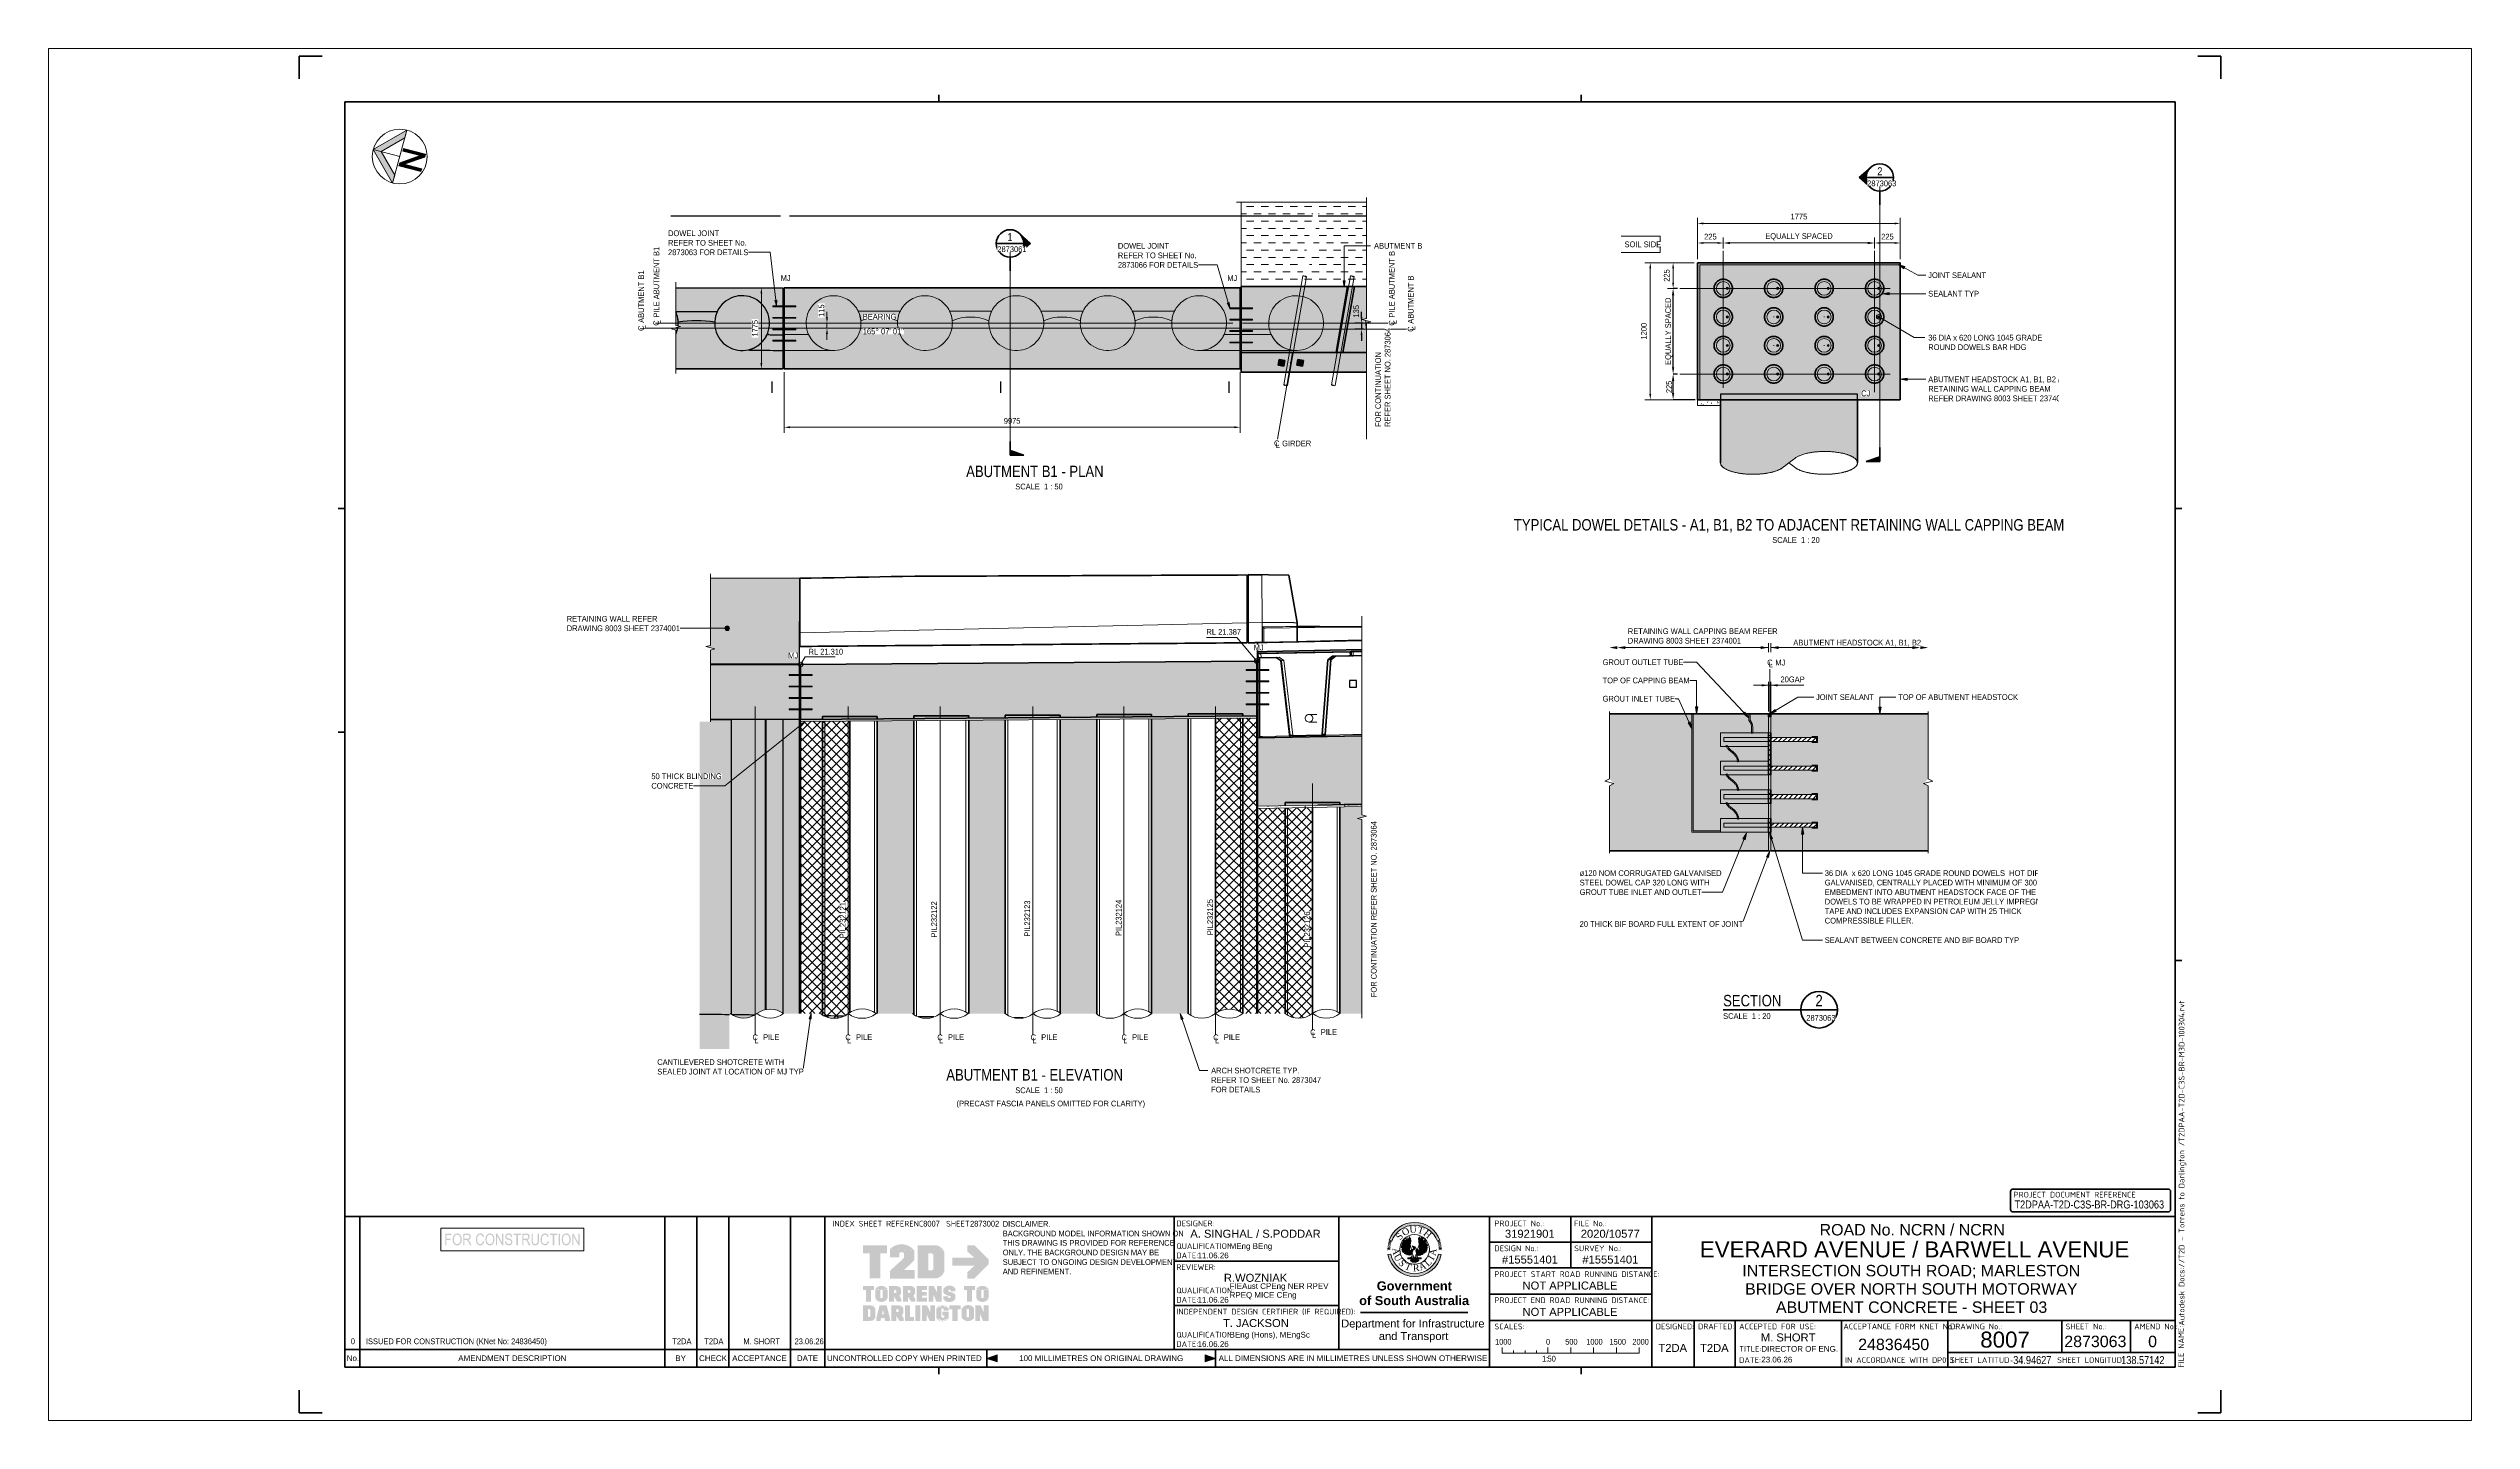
# Paper-space layout 'Layout1' of a CAD drawing. Header units: metres. Extents: x -0.11 to 0.95, y 0 to 0.6.
# The model-space entities are those that its viewports show. They can reach past a viewport. Long polylines and large blocks are cut down to what shows.
import ezdxf

# ---------------------------------------------------------------- set-up
doc = ezdxf.new("R2010")
doc.units = ezdxf.units.M
for name, pattern in [('Dash', [0.00635, 0.003175, -0.003175]), ('Dot_Section Line', [0.02, 0, -0.02]), ('Hidden', [0.004, 0.003, -0.001]), ('JacobsCenter', [0.015, 0.009, -0.0015, 0.003, -0.0015]), ('JacobsDash', [0.0045, 0.003, -0.0015]), ('JacobsDoubleCenter', [0.0255, 0.015, -0.0015, 0.003, -0.0015, 0.003, -0.0015]), ('JacobsGridLine', [0.0145, 0.01, -0.001, 0.0025, -0.001])]:
    doc.linetypes.add(name, pattern=pattern)
doc.layers.get('Defpoints').update_dxf_attribs({"color": 41})
for name, color, linetype, lineweight in [('A-ANNO-DIMS', 7, 'Continuous', 9), ('A-ANNO-NOTE', 7, 'Continuous', 9), ('A-ANNO-NOTE-STAMP', 10, 'Continuous', 18), ('A-DETL', 7, 'Continuous', 13), ('A-DETL-GENF', 7, 'Continuous', 9), ('A-FLOR', 7, 'Continuous', 50), ('A-FLOR-HDLN', 7, 'JacobsDash', 18), ('A-GENM', 7, 'Continuous', 35), ('A-GENM-HDLN', 7, 'JacobsDash', 18), ('C-TOPO', 7, 'Continuous', 9), ('C-TOPO-HDLN', 7, 'Dash', 9), ('G-ANNO-DIMS', 7, 'Continuous', 9), ('G-ANNO-TEXT', 7, 'Continuous', 9), ('G-ANNO-TTLB', 7, 'Continuous', 9), ('G-IMPT', 7, 'Continuous', 13), ('S-BEAM', 7, 'Continuous', 50), ('S-BEAM-HDLN', 7, 'JacobsDash', 18), ('S-FNDN', 7, 'Continuous', 50), ('S-FNDN-HDLN', 7, 'JacobsDash', 18), ('S-FNDN-IDEN', 7, 'Continuous', 18), ('S-GRID', 7, 'Continuous', 9)]:
    doc.layers.add(name, color=color, linetype=linetype, lineweight=lineweight)
doc.layers.add('G-ANNO-NPLT', color=191, linetype='Continuous', plot=False)
doc.layers.add('G-ANNO-SYMB', color=7, linetype='Continuous', lineweight=35, true_color=0x0080ff)
doc.layers.get('G-ANNO-NPLT').freeze()
doc.styles.add('Arial', font='arial.ttf', dxfattribs={"height": 0.0025})
doc.styles.add('Arial Narrow', font='ARIALN.TTF', dxfattribs={"height": 0.0035})
doc.styles.add('Arial Narrow_1', font='ARIALN.TTF', dxfattribs={"height": 0.005})
doc.styles.add('Arial Narrow_2', font='ARIALN.TTF', dxfattribs={"height": 0.0025})
doc.styles.add('Arial Narrow_3', font='ARIALN.TTF', dxfattribs={"height": 0.125})
doc.styles.add('Arial Narrow_4', font='ARIALN.TTF', dxfattribs={"height": 0.125})
doc.styles.add('Arial Narrow_5', font='ARIALN.TTF', dxfattribs={"height": 0.175})
doc.styles.add('Arial Narrow_6', font='ARIALN.TTF', dxfattribs={"height": 0.05})
doc.styles.add('Arial Narrow_7', font='ARIALN.TTF', dxfattribs={"height": 0.05})
doc.styles.add('Arial Narrow_8', font='ARIALN.TTF', dxfattribs={"height": 0.07})
doc.styles.add('Arial Narrow_9', font='ARIALN.TTF', dxfattribs={"width": 0.9, "height": 0.0025})
doc.styles.add('Arial_1', font='arial.ttf', dxfattribs={"height": 0.0035})
doc.styles.add('Arial_2', font='arial.ttf', dxfattribs={"height": 0.005})
doc.styles.add('Arial_3', font='arial.ttf', dxfattribs={"height": 0.007})
doc.styles.add('Arial_B', font='arialbd.ttf', dxfattribs={"height": 0.004})
doc.styles.add('ISOCPEUR', font='isocpeur.ttf', dxfattribs={"height": 0.0025})
doc.styles.add('Times New Roman', font='times.ttf', dxfattribs={"height": 0.008001})
doc.dimstyles.new('____ddd_____No_Tick', dxfattribs={"dimscale": 0.3048, "dimtxt": 0.051172, "dimasz": 0.19685, "dimexe": 0, "dimexo": 0.065617, "dimgap": 0.032808, "dimtad": 1, "dimdec": 0, "dimlfac": 1000, "dimzin": 0, "dimdsep": 46, "dimtxsty": 'Arial Narrow_6', "dimsah": 1, "dimcen": 0.09, "dimaunit": 1, "dimadec": 4, "dimazin": 0, "dimtfac": 1, "dimtdec": 4, "dimtix": 1, "dimtmove": 0, "dimatfit": 3, "dimfxl": 1, "dimtvp": 1, "dimtolj": 1, "dimtzin": 0, "dimarcsym": 2})
doc.dimstyles.new('____ddd_____Opaque', dxfattribs={"dimscale": 0.3048, "dimtxt": 0.051172, "dimasz": 0.19685, "dimexe": 0.098425, "dimexo": 0.065617, "dimgap": 0.07874, "dimtad": 1, "dimdec": 0, "dimlfac": 1000, "dimzin": 0, "dimdsep": 46, "dimtxsty": 'Arial Narrow_7', "dimsah": 1, "dimcen": 0.09, "dimaunit": 1, "dimadec": 4, "dimazin": 0, "dimtfac": 1, "dimtdec": 4, "dimtix": 1, "dimtmove": 0, "dimatfit": 3, "dimfxl": 1, "dimtvp": 1, "dimtfill": 1, "dimtolj": 1, "dimtzin": 0, "dimlwd": 13, "dimlwe": 13, "dimarcsym": 2})
doc.dimstyles.new('____ddd_____Opaque_1', dxfattribs={"dimscale": 0.3048, "dimtxt": 0.051172, "dimasz": 0.19685, "dimexe": 0.098425, "dimexo": 0.065617, "dimgap": 0.07874, "dimtad": 1, "dimdec": 0, "dimlfac": 1000, "dimzin": 0, "dimdsep": 46, "dimtxsty": 'Arial Narrow_6', "dimsah": 1, "dimcen": 0.09, "dimaunit": 1, "dimadec": 4, "dimazin": 0, "dimtfac": 1, "dimtdec": 4, "dimtix": 1, "dimtmove": 2, "dimatfit": 3, "dimfxl": 1, "dimtvp": 1, "dimtfill": 1, "dimtolj": 1, "dimtzin": 0, "dimlwd": 13, "dimlwe": 13, "dimarcsym": 2})
doc.dimstyles.new('Dimension_Standard_O__mm_', dxfattribs={"dimscale": 0.3048, "dimtxt": 0.127929, "dimasz": 0.410105, "dimexe": 0.393701, "dimexo": 0.246063, "dimgap": 0.246063, "dimtad": 1, "dimdec": 0, "dimlfac": 1000, "dimzin": 0, "dimdsep": 46, "dimtxsty": 'Arial Narrow_4', "dimsah": 1, "dimcen": 0.09, "dimaunit": 1, "dimadec": 4, "dimazin": 0, "dimtfac": 1, "dimtdec": 4, "dimtix": 1, "dimtmove": 2, "dimatfit": 3, "dimfxl": 1, "dimtvp": 1, "dimtfill": 1, "dimtolj": 1, "dimtzin": 0, "dimlwd": 18, "dimlwe": 18, "dimarcsym": 2})
doc.dimstyles.new('Dimension_Standard_O__mm__1', dxfattribs={"dimscale": 0.3048, "dimtxt": 0.127929, "dimasz": 0.410105, "dimexe": 0.393701, "dimexo": 0.246063, "dimgap": 0.246063, "dimtad": 1, "dimdec": 0, "dimlfac": 1000, "dimzin": 0, "dimdsep": 46, "dimtxsty": 'Arial Narrow_3', "dimsah": 1, "dimcen": 0.09, "dimaunit": 1, "dimadec": 4, "dimazin": 0, "dimtfac": 1, "dimtdec": 4, "dimtix": 1, "dimtmove": 0, "dimatfit": 3, "dimfxl": 1, "dimtvp": 1, "dimtfill": 1, "dimtolj": 1, "dimtzin": 0, "dimlwd": 18, "dimlwe": 18, "dimarcsym": 2})
doc.dimstyles.new('Dimension_Standard_O__mm__2', dxfattribs={"dimscale": 0.3048, "dimtxt": 0.051172, "dimasz": 0.164042, "dimexe": 0.15748, "dimexo": 0.098425, "dimgap": 0.098425, "dimtad": 1, "dimdec": 0, "dimlfac": 1000, "dimzin": 0, "dimdsep": 46, "dimtxsty": 'Arial Narrow_6', "dimsah": 1, "dimcen": 0.09, "dimaunit": 1, "dimadec": 4, "dimazin": 0, "dimtfac": 1, "dimtdec": 4, "dimtix": 1, "dimtmove": 0, "dimatfit": 3, "dimfxl": 1, "dimtvp": 1, "dimtfill": 1, "dimtolj": 1, "dimtzin": 0, "dimlwd": 18, "dimlwe": 18, "dimarcsym": 2})
doc.dimstyles.new('Dimension_Standard_T_REO', dxfattribs={"dimscale": 0.3048, "dimtxt": 0.127929, "dimasz": 0.410105, "dimexe": 0.492126, "dimexo": 0.0625, "dimgap": 0.164042, "dimtad": 1, "dimdec": 0, "dimlfac": 1000, "dimzin": 0, "dimdsep": 46, "dimtxsty": 'Arial Narrow_3', "dimsah": 1, "dimcen": 0.09, "dimaunit": 1, "dimadec": 4, "dimazin": 0, "dimtfac": 1, "dimtdec": 4, "dimtix": 1, "dimtmove": 2, "dimatfit": 3, "dimfxl": 0.492126, "dimfxlon": 1, "dimtvp": 1, "dimtolj": 1, "dimtzin": 0, "dimlwd": 25, "dimlwe": 25, "dimarcsym": 2})
pattern_1 = [(45, (31.63272, 21.895), (-0.106066, 0.106066), []), (135, (31.63272, 21.895), (-0.106066, -0.106066), [])]
pattern_2 = [(0, (31.63272, 21.895), (0.4064, 0.1016), [0.01676, -0.28804, 0.01676, -0.28804, -1.626]), (0, (31.63272, 21.895), (0.4064, 0.1016), [-0.6096, 0.01676, -0.59284, 0.01676, -0.28804, -0.7112]), (0, (31.63272, 21.895), (0.4064, 0.1016), [-1.524, 0.01676, -0.18644, 0.01676, -0.49124]), (120, (31.78472, 21.945), (-0.2911882, 0.3011527), [0.01676, -0.28804, 0.01676, -0.28804, -1.626]), (120, (31.78472, 21.945), (-0.2911882, 0.3011527), [-0.6096, 0.01676, -0.59284, 0.01676, -0.28804, -0.7112]), (120, (31.78472, 21.945), (-0.2911882, 0.3011527), [-1.524, 0.01676, -0.18644, 0.01676, -0.49124]), (240, (31.83572, 22.149), (-0.1152118, -0.4027527), [0.01676, -0.28804, 0.01676, -1.914]), (240, (31.83572, 22.149), (-0.1152118, -0.4027527), [-0.32156, -0.28804, 0.01676, -0.59284, -1.016]), (240, (31.83572, 22.149), (-0.1152118, -0.4027527), [-1.219, 0.01676, -0.28804, 0.01676, -0.69444]), (240, (31.83572, 22.149), (-0.1152118, -0.4027527), [-1.541, -0.18644, 0.01676, -0.49124])]
pattern_3 = [(45, (42.944936, 0), (-0.0212132, 0.0212132), [])]

# ---------------------------------------------------------------- blocks, each defined once
blk = doc.blocks.new('T2DPAA-T2D-PWA-DE-XRF-000001 - Drawing3_dwg-8554483-ABUTMENT CONCRETE - SHEET 03')
at = {"layer": 'G-IMPT'}
h = blk.add_hatch(color=256, dxfattribs=at)
edge = h.paths.add_edge_path()
edge.add_line((0.1549, 0.1015), (0.1515, 0.1021))
edge.add_arc((0.1226, 0.1077), 0.0295, 190.997, 349.003, ccw=False)
edge.add_line((0.0937, 0.1021), (0.0903, 0.1015))
edge.add_arc((0.1226, 0.1077), 0.0329, 190.997, 349.003)
edge = h.paths.add_edge_path()
edge.add_arc((0.1226, 0.1077), 0.0329, 20.0475, 159.9525, ccw=False)
edge.add_line((0.1535, 0.119), (0.1503, 0.1178))
edge.add_arc((0.1226, 0.1077), 0.0295, 20.0475, 159.9525)
edge.add_line((0.0949, 0.1178), (0.0917, 0.119))
h = blk.add_hatch(color=256, dxfattribs=at)
edge = h.paths.add_edge_path()
edge.add_arc((0.1226, 0.1077), 0.0329, 161.3902, 162.9856, ccw=False)
edge.add_line((0.0915, 0.1183), (0.0914, 0.1182))
edge.add_line((0.0915, 0.1183), (0.0947, 0.1172))
edge.add_line((0.0947, 0.1171), (0.0947, 0.1172))
edge.add_arc((0.1226, 0.1077), 0.0295, 161.3902, 162.9856)
edge.add_line((0.0944, 0.1163), (0.0911, 0.1174))
h = blk.add_hatch(color=256, dxfattribs=at)
edge = h.paths.add_edge_path()
edge.add_line((0.1206, 0.1074), (0.1207, 0.1074))
edge.add_line((0.1207, 0.1074), (0.1206, 0.1074))
edge = h.paths.add_edge_path()
edge.add_line((0.1166, 0.11), (0.1166, 0.1074))
edge.add_line((0.1166, 0.1074), (0.1183, 0.1065))
edge.add_line((0.1183, 0.1065), (0.119, 0.1076))
edge.add_line((0.119, 0.1076), (0.1204, 0.1079))
edge.add_line((0.1204, 0.1079), (0.1207, 0.1074))
edge.add_line((0.1207, 0.1074), (0.1211, 0.1067))
edge.add_line((0.1211, 0.1067), (0.1187, 0.1008))
edge.add_line((0.1187, 0.1008), (0.1178, 0.1012))
edge.add_line((0.1178, 0.1012), (0.1166, 0.1008))
edge.add_line((0.1166, 0.1008), (0.1161, 0.1012))
edge.add_line((0.1161, 0.1012), (0.1147, 0.101))
edge.add_line((0.1147, 0.101), (0.1143, 0.1017))
edge.add_line((0.1143, 0.1017), (0.1131, 0.1012))
edge.add_line((0.1131, 0.1012), (0.1128, 0.1022))
edge.add_line((0.1128, 0.1022), (0.1119, 0.1019))
edge.add_line((0.1119, 0.1019), (0.1119, 0.1029))
edge.add_line((0.1119, 0.1029), (0.1105, 0.1027))
edge.add_line((0.1105, 0.1027), (0.1107, 0.1043))
edge.add_line((0.1107, 0.1043), (0.1091, 0.1041))
edge.add_line((0.1091, 0.1041), (0.1095, 0.1057))
edge.add_line((0.1095, 0.1057), (0.1077, 0.106))
edge.add_line((0.1077, 0.106), (0.1081, 0.1069))
edge.add_line((0.1081, 0.1069), (0.1072, 0.1074))
edge.add_line((0.1072, 0.1074), (0.1081, 0.1091))
edge.add_line((0.1081, 0.1091), (0.1069, 0.11))
edge.add_line((0.1069, 0.11), (0.1081, 0.1112))
edge.add_line((0.1081, 0.1112), (0.1069, 0.1122))
edge.add_line((0.1069, 0.1122), (0.1085, 0.113))
edge.add_line((0.1085, 0.113), (0.1072, 0.1143))
edge.add_line((0.1072, 0.1143), (0.1095, 0.1145))
edge.add_line((0.1095, 0.1145), (0.1081, 0.116))
edge.add_line((0.1081, 0.116), (0.1105, 0.116))
edge.add_line((0.1105, 0.116), (0.1088, 0.1179))
edge.add_line((0.1088, 0.1179), (0.1119, 0.1163))
edge.add_line((0.1119, 0.1163), (0.1105, 0.1193))
edge.add_line((0.1105, 0.1193), (0.1138, 0.1172))
edge.add_line((0.1138, 0.1172), (0.1121, 0.121))
edge.add_line((0.1121, 0.121), (0.1147, 0.1181))
edge.add_line((0.1147, 0.1181), (0.1143, 0.1224))
edge.add_line((0.1143, 0.1224), (0.1159, 0.1188))
edge.add_line((0.1159, 0.1188), (0.1166, 0.1236))
edge.add_line((0.1166, 0.1236), (0.1171, 0.1207))
edge.add_line((0.1171, 0.1207), (0.1178, 0.1214))
edge.add_line((0.1178, 0.1214), (0.118, 0.1179))
edge.add_line((0.118, 0.1179), (0.1171, 0.1131))
edge.add_line((0.1171, 0.1131), (0.1178, 0.111))
edge.add_line((0.1178, 0.111), (0.1166, 0.11))
for points in [[(0.1105, 0.1193), (0.1088, 0.1179), (0.1119, 0.1163)], [(0.1369, 0.1093), (0.1385, 0.1081), (0.1367, 0.1074), (0.1376, 0.106), (0.1357, 0.106), (0.1367, 0.1043), (0.1348, 0.1043), (0.1348, 0.1031), (0.1336, 0.1034), (0.1331, 0.1022), (0.1322, 0.1024), (0.1317, 0.1015), (0.1305, 0.1017), (0.1301, 0.101), (0.1296, 0.1015), (0.1291, 0.1005), (0.1286, 0.1008), (0.1277, 0.1003), (0.1275, 0.101), (0.1268, 0.1003), (0.1251, 0.1029), (0.1242, 0.1065), (0.1246, 0.1076), (0.1263, 0.1076), (0.127, 0.1067), (0.1284, 0.1072), (0.1291, 0.11), (0.1275, 0.1112), (0.1282, 0.1133), (0.1275, 0.1219), (0.1284, 0.121), (0.1289, 0.1236), (0.1294, 0.1193), (0.1312, 0.1226), (0.1305, 0.1191), (0.1331, 0.1212), (0.1317, 0.1179), (0.1348, 0.1195), (0.1324, 0.116), (0.1364, 0.1179), (0.1341, 0.1155), (0.1371, 0.116), (0.1355, 0.1143), (0.1381, 0.1141), (0.1364, 0.1131), (0.1383, 0.1124), (0.1367, 0.1114), (0.1385, 0.11)], [(0.1312, 0.1226), (0.1331, 0.1212), (0.1305, 0.1191)], [(0.1348, 0.1195), (0.1364, 0.1179), (0.1324, 0.116)], [(0.1069, 0.1122), (0.1069, 0.11), (0.1081, 0.1112)], [(0.1081, 0.116), (0.1072, 0.1143), (0.1095, 0.1145)], [(0.1077, 0.106), (0.1091, 0.1041), (0.1095, 0.1057)], [(0.1105, 0.1027), (0.1119, 0.1019), (0.1119, 0.1029)], [(0.1225, 0.0967), (0.1233, 0.0985), (0.1277, 0.0943), (0.1263, 0.0929), (0.1237, 0.092), (0.1202, 0.0924), (0.1176, 0.0943), (0.1218, 0.0984)], [(0.1291, 0.1005), (0.1301, 0.101), (0.1296, 0.1015)], [(0.1317, 0.1015), (0.1331, 0.1022), (0.1322, 0.1024)], [(0.1383, 0.1124), (0.1381, 0.1141), (0.1364, 0.1131)]]:
    blk.add_hatch(color=256, dxfattribs=at).paths.add_polyline_path(points)
h = blk.add_hatch(color=256, dxfattribs=at)
edge = h.paths.add_edge_path()
edge.add_line((0.154, 0.1174), (0.1508, 0.1163))
edge.add_arc((0.1226, 0.1077), 0.0295, 17.0144, 18.6098)
edge.add_line((0.1505, 0.1172), (0.1505, 0.1171))
edge.add_line((0.1505, 0.1172), (0.1537, 0.1183))
edge.add_line((0.1538, 0.1182), (0.1537, 0.1183))
edge.add_arc((0.1226, 0.1077), 0.0329, 17.0144, 18.6098, ccw=False)
h = blk.add_hatch(color=256, dxfattribs=at)
edge = h.paths.add_edge_path()
edge.add_line((0.0931, 0.1083), (0.0897, 0.1083))
edge.add_arc((0.1226, 0.1077), 0.0329, 177.3415, 178.9368, ccw=False)
edge.add_line((0.0897, 0.1094), (0.0897, 0.1093))
edge.add_line((0.0897, 0.1094), (0.0932, 0.1092))
edge.add_line((0.0932, 0.1091), (0.0932, 0.1092))
edge.add_arc((0.1226, 0.1077), 0.0295, 177.3415, 178.9368)
h = blk.add_hatch(color=256, dxfattribs=at)
edge = h.paths.add_edge_path()
edge.add_line((0.0931, 0.1069), (0.0897, 0.1068))
edge.add_arc((0.1226, 0.1077), 0.0329, 180, 181.5953, ccw=False)
edge.add_line((0.0897, 0.1078), (0.0897, 0.1077))
edge.add_line((0.0897, 0.1078), (0.0931, 0.1078))
edge.add_line((0.0931, 0.1077), (0.0931, 0.1078))
edge.add_arc((0.1226, 0.1077), 0.0295, 180, 181.5953)
h = blk.add_hatch(color=256, dxfattribs=at)
edge = h.paths.add_edge_path()
edge.add_arc((0.1226, 0.1077), 0.0329, 174.6829, 176.2783, ccw=False)
edge.add_line((0.0899, 0.1109), (0.0898, 0.1108))
edge.add_line((0.0899, 0.1109), (0.0933, 0.1106))
edge.add_line((0.0933, 0.1105), (0.0933, 0.1106))
edge.add_arc((0.1226, 0.1077), 0.0295, 174.6829, 176.2783)
edge.add_line((0.0932, 0.1096), (0.0898, 0.1099))
h = blk.add_hatch(color=256, dxfattribs=at)
edge = h.paths.add_edge_path()
edge.add_arc((0.1226, 0.1077), 0.0329, 172.0244, 173.6197, ccw=False)
edge.add_line((0.09, 0.1124), (0.09, 0.1123))
edge.add_line((0.09, 0.1124), (0.0934, 0.1119))
edge.add_line((0.0934, 0.1118), (0.0934, 0.1119))
edge.add_arc((0.1226, 0.1077), 0.0295, 172.0244, 173.6197)
edge.add_line((0.0933, 0.111), (0.0899, 0.1114))
h = blk.add_hatch(color=256, dxfattribs=at)
edge = h.paths.add_edge_path()
edge.add_arc((0.1226, 0.1077), 0.0329, 169.3658, 170.9612, ccw=False)
edge.add_line((0.0903, 0.1139), (0.0903, 0.1138))
edge.add_line((0.0903, 0.1139), (0.0937, 0.1133))
edge.add_line((0.0936, 0.1132), (0.0937, 0.1133))
edge.add_arc((0.1226, 0.1077), 0.0295, 169.3658, 170.9612)
edge.add_line((0.0935, 0.1124), (0.0901, 0.1129))
h = blk.add_hatch(color=256, dxfattribs=at)
edge = h.paths.add_edge_path()
edge.add_arc((0.1226, 0.1077), 0.0329, 166.7073, 168.3026, ccw=False)
edge.add_line((0.0906, 0.1154), (0.0906, 0.1153))
edge.add_line((0.0906, 0.1154), (0.0939, 0.1146))
edge.add_line((0.0939, 0.1145), (0.0939, 0.1146))
edge.add_arc((0.1226, 0.1077), 0.0295, 166.7073, 168.3026)
edge.add_line((0.0937, 0.1137), (0.0904, 0.1144))
h = blk.add_hatch(color=256, dxfattribs=at)
edge = h.paths.add_edge_path()
edge.add_line((0.0941, 0.115), (0.0907, 0.1159))
edge.add_arc((0.1226, 0.1077), 0.0329, 164.0488, 165.6441, ccw=False)
edge.add_line((0.091, 0.1169), (0.091, 0.1168))
edge.add_line((0.091, 0.1169), (0.0943, 0.1159))
edge.add_line((0.0943, 0.1158), (0.0943, 0.1159))
edge.add_arc((0.1226, 0.1077), 0.0295, 164.0488, 165.6441)
h = blk.add_hatch(color=256, dxfattribs=at)
edge = h.paths.add_edge_path()
edge.add_line((0.1232, 0.1095), (0.1225, 0.1076))
edge.add_line((0.1225, 0.1076), (0.1207, 0.1074))
edge.add_line((0.1207, 0.1074), (0.1207, 0.1074))
edge.add_line((0.1207, 0.1074), (0.1216, 0.1086))
edge.add_line((0.1216, 0.1086), (0.1197, 0.1119))
edge.add_line((0.1197, 0.1119), (0.1232, 0.1107))
edge.add_line((0.1232, 0.1107), (0.1239, 0.1098))
edge.add_line((0.1239, 0.1098), (0.1232, 0.1095))
h = blk.add_hatch(color=256, dxfattribs=at)
edge = h.paths.add_edge_path()
edge.add_arc((0.1226, 0.1077), 0.0295, 14.3559, 15.9512)
edge.add_line((0.1509, 0.1159), (0.1509, 0.1158))
edge.add_line((0.1509, 0.1159), (0.1542, 0.1169))
edge.add_line((0.1542, 0.1168), (0.1542, 0.1169))
edge.add_arc((0.1226, 0.1077), 0.0329, 14.3559, 15.9512, ccw=False)
edge.add_line((0.1545, 0.1159), (0.1511, 0.115))
h = blk.add_hatch(color=256, dxfattribs=at)
edge = h.paths.add_edge_path()
edge.add_line((0.1548, 0.1144), (0.1514, 0.1137))
edge.add_arc((0.1226, 0.1077), 0.0295, 11.6974, 13.2927)
edge.add_line((0.1512, 0.1146), (0.1513, 0.1145))
edge.add_line((0.1512, 0.1146), (0.1546, 0.1154))
edge.add_line((0.1546, 0.1153), (0.1546, 0.1154))
edge.add_arc((0.1226, 0.1077), 0.0329, 11.6974, 13.2927, ccw=False)
h = blk.add_hatch(color=256, dxfattribs=at)
edge = h.paths.add_edge_path()
edge.add_arc((0.1226, 0.1077), 0.0295, 9.0388, 10.6342)
edge.add_line((0.1515, 0.1133), (0.1515, 0.1132))
edge.add_line((0.1515, 0.1133), (0.1549, 0.1139))
edge.add_line((0.1549, 0.1138), (0.1549, 0.1139))
edge.add_arc((0.1226, 0.1077), 0.0329, 9.0388, 10.6342, ccw=False)
edge.add_line((0.1551, 0.1129), (0.1517, 0.1124))
h = blk.add_hatch(color=256, dxfattribs=at)
edge = h.paths.add_edge_path()
edge.add_arc((0.1226, 0.1077), 0.0295, 6.3803, 7.9756)
edge.add_line((0.1518, 0.1119), (0.1518, 0.1118))
edge.add_line((0.1518, 0.1119), (0.1552, 0.1124))
edge.add_line((0.1552, 0.1123), (0.1552, 0.1124))
edge.add_arc((0.1226, 0.1077), 0.0329, 6.3803, 7.9756, ccw=False)
edge.add_line((0.1553, 0.1114), (0.1519, 0.111))
h = blk.add_hatch(color=256, dxfattribs=at)
edge = h.paths.add_edge_path()
edge.add_line((0.1554, 0.1099), (0.152, 0.1096))
edge.add_arc((0.1226, 0.1077), 0.0295, 3.7217, 5.3171)
edge.add_line((0.1519, 0.1106), (0.1519, 0.1105))
edge.add_line((0.1519, 0.1106), (0.1553, 0.1109))
edge.add_line((0.1553, 0.1108), (0.1553, 0.1109))
edge.add_arc((0.1226, 0.1077), 0.0329, 3.7217, 5.3171, ccw=False)
h = blk.add_hatch(color=256, dxfattribs=at)
edge = h.paths.add_edge_path()
edge.add_line((0.1555, 0.1083), (0.1521, 0.1083))
edge.add_arc((0.1226, 0.1077), 0.0295, 1.0632, 2.6585)
edge.add_line((0.152, 0.1092), (0.152, 0.1091))
edge.add_line((0.152, 0.1092), (0.1554, 0.1094))
edge.add_line((0.1555, 0.1093), (0.1554, 0.1094))
edge.add_arc((0.1226, 0.1077), 0.0329, 1.0632, 2.6585, ccw=False)
h = blk.add_hatch(color=256, dxfattribs=at)
edge = h.paths.add_edge_path()
edge.add_line((0.1555, 0.1068), (0.152, 0.1069))
edge.add_arc((0.1226, 0.1077), 0.0295, 358.4047, 360)
edge.add_line((0.1521, 0.1078), (0.1521, 0.1077))
edge.add_line((0.1521, 0.1078), (0.1555, 0.1078))
edge.add_line((0.1555, 0.1077), (0.1555, 0.1078))
edge.add_arc((0.1226, 0.1077), 0.0329, 358.4047, 360, ccw=False)
for p, q in [((0.0917, 0.119), (0.0949, 0.1178)), ((0.1105, 0.1193), (0.1088, 0.1179)), ((0.1088, 0.1179), (0.1119, 0.1163)), ((0.1119, 0.1163), (0.1105, 0.1193)), ((0.1305, 0.1191), (0.1312, 0.1226)), ((0.1331, 0.1212), (0.1305, 0.1191)), ((0.1312, 0.1226), (0.1331, 0.1212)), ((0.1324, 0.116), (0.1348, 0.1195)), ((0.1364, 0.1179), (0.1324, 0.116)), ((0.1348, 0.1195), (0.1364, 0.1179)), ((0.1503, 0.1178), (0.1535, 0.119)), ((0.0903, 0.1015), (0.0937, 0.1021)), ((0.1069, 0.1122), (0.1069, 0.11)), ((0.1081, 0.1112), (0.1069, 0.1122)), ((0.1069, 0.11), (0.1081, 0.1112)), ((0.1081, 0.116), (0.1072, 0.1143)), ((0.1072, 0.1143), (0.1095, 0.1145)), ((0.1077, 0.106), (0.1091, 0.1041)), ((0.1095, 0.1057), (0.1077, 0.106)), ((0.1095, 0.1145), (0.1081, 0.116)), ((0.1091, 0.1041), (0.1095, 0.1057)), ((0.1119, 0.1029), (0.1105, 0.1027)), ((0.1105, 0.1027), (0.1119, 0.1019)), ((0.1119, 0.1019), (0.1119, 0.1029)), ((0.115, 0.0967), (0.1197, 0.0967)), ((0.1211, 0.1003), (0.1173, 0.0974)), ((0.1244, 0.1003), (0.1272, 0.0974)), ((0.1256, 0.0967), (0.1308, 0.0967)), ((0.1296, 0.1015), (0.1291, 0.1005)), ((0.1291, 0.1005), (0.1301, 0.101)), ((0.1301, 0.101), (0.1296, 0.1015)), ((0.1322, 0.1024), (0.1317, 0.1015)), ((0.1317, 0.1015), (0.1331, 0.1022)), ((0.1331, 0.1022), (0.1322, 0.1024)), ((0.1381, 0.1141), (0.1364, 0.1131)), ((0.1364, 0.1131), (0.1383, 0.1124)), ((0.1383, 0.1124), (0.1381, 0.1141)), ((0.1515, 0.1021), (0.1549, 0.1015))]:
    blk.add_line(p, q, dxfattribs=at)
at = {"layer": 'G-IMPT', "flags": 128}
for points in [[(0.1085, 0.113), (0.1072, 0.1143), (0.1095, 0.1145), (0.1081, 0.116), (0.1105, 0.116), (0.1088, 0.1179), (0.1119, 0.1163), (0.1105, 0.1193), (0.1138, 0.1172), (0.1121, 0.121), (0.1147, 0.1181), (0.1143, 0.1224), (0.1159, 0.1188), (0.1166, 0.1236), (0.1171, 0.1207), (0.1178, 0.1214), (0.118, 0.1179), (0.1171, 0.1131), (0.119, 0.1076), (0.1204, 0.1079), (0.1211, 0.1067), (0.1187, 0.1008), (0.1178, 0.1012), (0.1166, 0.1008), (0.1161, 0.1012), (0.1147, 0.101), (0.1143, 0.1017), (0.1131, 0.1012), (0.1128, 0.1022), (0.1119, 0.1019), (0.1119, 0.1029), (0.1105, 0.1027), (0.1107, 0.1043), (0.1091, 0.1041), (0.1095, 0.1057), (0.1077, 0.106), (0.1081, 0.1069), (0.1072, 0.1074), (0.1081, 0.1091), (0.1069, 0.11), (0.1081, 0.1112), (0.1069, 0.1122), (0.1087, 0.1131)], [(0.1199, 0.1031), (0.1225, 0.0967), (0.1251, 0.1029), (0.1242, 0.1065), (0.1246, 0.1076), (0.1263, 0.1076), (0.1282, 0.1133), (0.1275, 0.1219), (0.1284, 0.121), (0.1289, 0.1236), (0.1294, 0.1193), (0.1312, 0.1226), (0.1305, 0.1191), (0.1331, 0.1212), (0.1317, 0.1179), (0.1348, 0.1195), (0.1324, 0.116), (0.1364, 0.1179), (0.1341, 0.1155), (0.1371, 0.116), (0.1355, 0.1143), (0.1381, 0.1141), (0.1364, 0.1131), (0.1383, 0.1124), (0.1367, 0.1114), (0.1385, 0.11), (0.1369, 0.1093), (0.1385, 0.1081), (0.1367, 0.1074), (0.1376, 0.106), (0.1357, 0.106), (0.1367, 0.1043), (0.1348, 0.1043), (0.1348, 0.1031), (0.1336, 0.1034), (0.1331, 0.1022), (0.1322, 0.1024), (0.1317, 0.1015), (0.1305, 0.1017), (0.1301, 0.101), (0.1296, 0.1015), (0.1291, 0.1005), (0.1286, 0.1008), (0.1277, 0.1003), (0.1275, 0.101), (0.1268, 0.1003), (0.1251, 0.1029)], [(0.1206, 0.0974), (0.1145, 0.0974), (0.1145, 0.0962), (0.1194, 0.0962)], [(0.119, 0.1076), (0.1183, 0.1065), (0.1166, 0.1074), (0.1166, 0.11), (0.1178, 0.111)], [(0.1218, 0.0984), (0.1176, 0.0943), (0.1202, 0.0924), (0.1237, 0.092), (0.1263, 0.0929), (0.1277, 0.0943), (0.1233, 0.0985)], [(0.1239, 0.1098), (0.1244, 0.1091), (0.1246, 0.1076)], [(0.1246, 0.0974), (0.1308, 0.0974), (0.1308, 0.0962), (0.126, 0.0962)], [(0.1263, 0.1076), (0.127, 0.1067), (0.1284, 0.1072), (0.1291, 0.11), (0.1275, 0.1112)]]:
    blk.add_lwpolyline(points, dxfattribs=at)
blk.add_lwpolyline([(0.1206, 0.1074), (0.1216, 0.1086), (0.1197, 0.1119), (0.1232, 0.1107), (0.1239, 0.1098), (0.1232, 0.1095), (0.1225, 0.1076)], close=True, dxfattribs=at)
at = {"layer": 'G-IMPT'}
blk.add_circle((0.1226, 0.1077), 0.018, dxfattribs=at)
for radius, start, end in [(0.0329, 20.0475, 159.9525), (0.0295, 20.0475, 159.9525), (0.0329, 190.997, 349.003), (0.0295, 190.997, 349.003)]:
    blk.add_arc((0.1226, 0.1077), radius, start, end, dxfattribs=at)
at = {"layer": 'G-IMPT', "lineweight": 9, "char_height": 0.008, "attachment_point": 2, "line_spacing_factor": 1.029793, "style": 'Times New Roman'}
for s, insert, width, rotation in [('S', (0.1012, 0.1263), 0.008041, 49.0663), ('O', (0.1099, 0.133), 0.010353, 26.6943), ('U', (0.1205, 0.136), 0.010353, 4.3222), ('T', (0.1314, 0.1347), 0.008744, 341.9502), ('H', (0.141, 0.1293), 0.010353, 319.5782), ('A', (0.104, 0.106), 0.010353, 279.6978), ('U', (0.1058, 0.0996), 0.010353, 300.15), ('S', (0.1107, 0.0935), 0.008041, 310.3575), ('T', (0.1164, 0.0903), 0.008744, 336.9699), ('R', (0.1244, 0.0893), 0.009549, 3.701), ('A', (0.1307, 0.0909), 0.010353, 21.3382), ('L', (0.1363, 0.0949), 0.008744, 42.375), ('I', (0.1395, 0.0995), 0.004825, 60.5783), ('A', (0.141, 0.1048), 0.010353, 83.64)]:
    blk.add_mtext(s, dxfattribs=dict(at, insert=insert, width=width, rotation=rotation))
blk = doc.blocks.new('T2DPAA-T2D-PWA-DE-XRF-000001 - T2DPAA-T2D-PWA-DE-XRF-000001-8554969-ABUTMENT CONCRETE - SHEET 03')
at = {"layer": 'G-ANNO-TTLB', "true_color": 0x1d4a5c}
h = blk.add_hatch(color=139, dxfattribs=at)
edge = h.paths.add_edge_path()
edge.add_line((0.2623, 0.0443), (0.2623, 0.0452))
edge.add_arc((0.2616, 0.044), 0.00145, 58.8241, 99.793)
edge.add_line((0.2613, 0.0454), (0.2613, 0.0441))
edge.add_arc((0.2616, 0.0455), 0.00141, 259.7202, 301.6629)
edge = h.paths.add_edge_path()
edge.add_arc((0.2625, 0.0448), 0.00224, 301.808, 330.1086, ccw=False)
edge.add_line((0.2637, 0.0429), (0.2645, 0.0415))
edge.add_line((0.2645, 0.0415), (0.2645, 0.0403))
edge.add_line((0.2645, 0.0403), (0.2627, 0.0403))
edge.add_line((0.2627, 0.0403), (0.2613, 0.0425))
edge.add_line((0.2613, 0.0425), (0.2613, 0.0403))
edge.add_line((0.2613, 0.0403), (0.2591, 0.0403))
edge.add_line((0.2591, 0.0403), (0.2591, 0.0471))
edge.add_line((0.2591, 0.0471), (0.2624, 0.0471))
edge.add_arc((0.2623, 0.0446), 0.00248, 32.8357, 87.7033, ccw=False)
edge.add_line((0.2644, 0.046), (0.2644, 0.0437))
edge = h.paths.add_edge_path()
edge.add_line((0.2674, 0.0527), (0.2674, 0.0537))
edge.add_arc((0.2667, 0.0524), 0.00145, 58.8241, 99.793)
edge.add_line((0.2665, 0.0539), (0.2665, 0.0526))
edge.add_arc((0.2667, 0.0539), 0.00141, 259.7202, 301.6629)
edge = h.paths.add_edge_path()
edge.add_arc((0.2676, 0.0532), 0.00224, 301.808, 330.1086, ccw=False)
edge.add_line((0.2688, 0.0513), (0.2696, 0.0499))
edge.add_line((0.2696, 0.0499), (0.2696, 0.0487))
edge.add_line((0.2696, 0.0487), (0.2678, 0.0487))
edge.add_line((0.2678, 0.0487), (0.2664, 0.051))
edge.add_line((0.2664, 0.051), (0.2664, 0.0487))
edge.add_line((0.2664, 0.0487), (0.2642, 0.0487))
edge.add_line((0.2642, 0.0487), (0.2642, 0.0555))
edge.add_line((0.2642, 0.0555), (0.2676, 0.0555))
edge.add_arc((0.2675, 0.0531), 0.00248, 32.8357, 87.7033, ccw=False)
edge.add_line((0.2695, 0.0544), (0.2695, 0.0521))
edge = h.paths.add_edge_path()
edge.add_line((0.2499, 0.0422), (0.2499, 0.0452))
edge.add_arc((0.2491, 0.0441), 0.00138, 56.3448, 98.7814)
edge.add_line((0.2489, 0.0454), (0.2489, 0.0419))
edge.add_arc((0.2491, 0.0433), 0.00138, 261.2186, 303.6552)
edge = h.paths.add_edge_path()
edge.add_line((0.2613, 0.0527), (0.2613, 0.0537))
edge.add_arc((0.2606, 0.0524), 0.00145, 58.8241, 99.793)
edge.add_line((0.2603, 0.0539), (0.2603, 0.0526))
edge.add_arc((0.2606, 0.0539), 0.00141, 259.7202, 301.6629)
edge = h.paths.add_edge_path()
edge.add_line((0.2502, 0.0403), (0.2467, 0.0403))
edge.add_line((0.2467, 0.0403), (0.2467, 0.0471))
edge.add_line((0.2467, 0.0471), (0.2501, 0.0471))
edge.add_arc((0.25, 0.0447), 0.00241, 26.2483, 85.5583, ccw=False)
edge.add_line((0.2521, 0.0457), (0.2521, 0.0416))
edge.add_arc((0.2502, 0.0424), 0.00209, 270, 338.4707, ccw=False)
h.paths.add_polyline_path([(0.2555, 0.0451), (0.255, 0.0432), (0.2559, 0.0432)])
h.paths.add_polyline_path([(0.2585, 0.0415), (0.2585, 0.0403), (0.2564, 0.0403), (0.2562, 0.0415), (0.2547, 0.0415), (0.2544, 0.0403), (0.2526, 0.0403), (0.2526, 0.0415), (0.254, 0.0471), (0.2571, 0.0471)])
h.paths.add_polyline_path([(0.2673, 0.042), (0.269, 0.042), (0.269, 0.0403), (0.2651, 0.0403), (0.2651, 0.0471), (0.2673, 0.0471)])
h.paths.add_polyline_path([(0.2718, 0.0403), (0.2696, 0.0403), (0.2696, 0.0471), (0.2718, 0.0471)])
h.paths.add_polyline_path([(0.2762, 0.0441), (0.2762, 0.0471), (0.2782, 0.0471), (0.2782, 0.0403), (0.2759, 0.0403), (0.2746, 0.0432), (0.2746, 0.0403), (0.2725, 0.0403), (0.2725, 0.0471), (0.2748, 0.0471)])
edge = h.paths.add_edge_path()
edge.add_arc((0.2817, 0.0424), 0.000774, 214.5178, 325.4822)
edge.add_line((0.2823, 0.0419), (0.2823, 0.0427))
edge.add_line((0.2823, 0.0427), (0.2815, 0.0427))
edge.add_line((0.2815, 0.0427), (0.2815, 0.0443))
edge.add_line((0.2815, 0.0443), (0.2842, 0.0443))
edge.add_line((0.2842, 0.0443), (0.2842, 0.0415))
edge.add_arc((0.2819, 0.0428), 0.00262, 274.1131, 330.4929, ccw=False)
edge.add_arc((0.2815, 0.0434), 0.00327, 260.2337, 279.7663, ccw=False)
edge.add_arc((0.2812, 0.0429), 0.00275, 208.3817, 264.7517, ccw=False)
edge.add_line((0.2788, 0.0416), (0.2788, 0.0458))
edge.add_arc((0.2812, 0.0445), 0.00268, 94.8448, 152.8409, ccw=False)
edge.add_arc((0.2815, 0.0424), 0.00482, 83.0812, 96.9188, ccw=False)
edge.add_arc((0.2818, 0.0444), 0.00278, 31.3102, 83.6241, ccw=False)
edge.add_line((0.2842, 0.0459), (0.2842, 0.0447))
edge.add_line((0.2842, 0.0447), (0.282, 0.0447))
edge.add_line((0.282, 0.0447), (0.282, 0.0455))
edge.add_arc((0.2815, 0.0451), 0.000641, 40.732, 139.268)
edge.add_line((0.281, 0.0455), (0.281, 0.0419))
h.paths.add_polyline_path([(0.2882, 0.0403), (0.2859, 0.0403), (0.2859, 0.0454), (0.2846, 0.0454), (0.2846, 0.0471), (0.2895, 0.0471), (0.2895, 0.0454), (0.2882, 0.0454)])
edge = h.paths.add_edge_path()
edge.add_arc((0.2927, 0.0429), 0.00104, 239.6549, 300.3451)
edge.add_line((0.2932, 0.042), (0.2932, 0.0454))
edge.add_arc((0.2927, 0.0445), 0.00103, 59.5446, 120.4554)
edge.add_line((0.2921, 0.0454), (0.2921, 0.042))
edge = h.paths.add_edge_path()
edge.add_arc((0.2927, 0.0434), 0.00323, 212.7347, 327.2653, ccw=False)
edge.add_line((0.29, 0.0417), (0.29, 0.0458))
edge.add_arc((0.2927, 0.044), 0.00323, 32.6408, 147.3592, ccw=False)
edge.add_line((0.2954, 0.0458), (0.2954, 0.0417))
h.paths.add_polyline_path([(0.3017, 0.0403), (0.2993, 0.0403), (0.298, 0.0432), (0.298, 0.0403), (0.2959, 0.0403), (0.2959, 0.0471), (0.2982, 0.0471), (0.2996, 0.0441), (0.2996, 0.0471), (0.3017, 0.0471)])
edge = h.paths.add_edge_path()
edge.add_arc((0.299, 0.0513), 0.00104, 239.6549, 300.3451)
edge.add_line((0.2995, 0.0504), (0.2995, 0.0538))
edge.add_arc((0.299, 0.0529), 0.00103, 59.5446, 120.4554)
edge.add_line((0.2985, 0.0538), (0.2985, 0.0504))
edge = h.paths.add_edge_path()
edge.add_arc((0.299, 0.0518), 0.00323, 212.7347, 327.2653, ccw=False)
edge.add_line((0.2963, 0.0501), (0.2963, 0.0542))
edge.add_arc((0.299, 0.0524), 0.00323, 32.6408, 147.3592, ccw=False)
edge.add_line((0.3017, 0.0542), (0.3017, 0.0501))
h.paths.add_polyline_path([(0.2945, 0.0487), (0.2923, 0.0487), (0.2923, 0.0538), (0.2909, 0.0538), (0.2909, 0.0555), (0.2958, 0.0555), (0.2958, 0.0538), (0.2945, 0.0538)])
edge = h.paths.add_edge_path()
edge.add_line((0.2872, 0.0518), (0.2872, 0.0499))
edge.add_arc((0.2849, 0.0513), 0.0027, 273.7285, 329.3952, ccw=False)
edge.add_line((0.285, 0.0486), (0.2841, 0.0486))
edge.add_arc((0.2842, 0.0512), 0.00266, 210.1626, 267.7624, ccw=False)
edge.add_line((0.2819, 0.0499), (0.2819, 0.051))
edge.add_line((0.2819, 0.051), (0.2841, 0.051))
edge.add_arc((0.2845, 0.0508), 0.000522, 155.2714, 300.4507)
edge.add_arc((0.2846, 0.0508), 0.000487, 289.6558, 416.8121)
edge.add_line((0.2849, 0.0512), (0.2834, 0.0515))
edge.add_arc((0.2841, 0.054), 0.00253, 213.4271, 255.8381, ccw=False)
edge.add_line((0.2819, 0.0526), (0.2819, 0.0544))
edge.add_arc((0.2846, 0.0525), 0.00325, 35.8397, 144.1603, ccw=False)
edge.add_line((0.2872, 0.0544), (0.2872, 0.0533))
edge.add_line((0.2872, 0.0533), (0.2851, 0.0533))
edge.add_arc((0.2846, 0.0535), 0.000494, 335.3316, 479.9481)
edge.add_arc((0.2845, 0.0535), 0.000428, 103.9979, 246.4243)
edge.add_line((0.2843, 0.0531), (0.2853, 0.0529))
edge.add_arc((0.2849, 0.0501), 0.00281, 35.1328, 82.3403, ccw=False)
h.paths.add_polyline_path([(0.2792, 0.0526), (0.2792, 0.0555), (0.2812, 0.0555), (0.2812, 0.0487), (0.2789, 0.0487), (0.2776, 0.0517), (0.2776, 0.0487), (0.2755, 0.0487), (0.2755, 0.0555), (0.2778, 0.0555)])
h.paths.add_polyline_path([(0.2725, 0.053), (0.2746, 0.053), (0.2746, 0.0513), (0.2725, 0.0513), (0.2725, 0.0504), (0.2748, 0.0504), (0.2748, 0.0487), (0.2703, 0.0487), (0.2703, 0.0555), (0.2748, 0.0555), (0.2748, 0.0538), (0.2725, 0.0538)])
edge = h.paths.add_edge_path()
edge.add_arc((0.2615, 0.0532), 0.00224, 301.808, 330.1086, ccw=False)
edge.add_line((0.2627, 0.0513), (0.2635, 0.0499))
edge.add_line((0.2635, 0.0499), (0.2635, 0.0487))
edge.add_line((0.2635, 0.0487), (0.2617, 0.0487))
edge.add_line((0.2617, 0.0487), (0.2603, 0.051))
edge.add_line((0.2603, 0.051), (0.2603, 0.0487))
edge.add_line((0.2603, 0.0487), (0.2581, 0.0487))
edge.add_line((0.2581, 0.0487), (0.2581, 0.0555))
edge.add_line((0.2581, 0.0555), (0.2614, 0.0555))
edge.add_arc((0.2613, 0.0531), 0.00248, 32.8357, 87.7033, ccw=False)
edge.add_line((0.2634, 0.0544), (0.2634, 0.0521))
edge = h.paths.add_edge_path()
edge.add_line((0.2543, 0.0538), (0.2543, 0.0504))
edge.add_arc((0.2548, 0.0513), 0.00104, 239.6549, 300.3451)
edge.add_line((0.2553, 0.0504), (0.2553, 0.0538))
edge.add_arc((0.2548, 0.0529), 0.00103, 59.5446, 120.4554)
edge = h.paths.add_edge_path()
edge.add_line((0.2521, 0.0501), (0.2521, 0.0542))
edge.add_arc((0.2548, 0.0524), 0.00323, 32.6408, 147.3592, ccw=False)
edge.add_line((0.2575, 0.0542), (0.2575, 0.0501))
edge.add_arc((0.2548, 0.0518), 0.00323, 212.7347, 327.2653, ccw=False)
h.paths.add_polyline_path([(0.2503, 0.0487), (0.248, 0.0487), (0.248, 0.0538), (0.2467, 0.0538), (0.2467, 0.0555), (0.2516, 0.0555), (0.2516, 0.0538), (0.2503, 0.0538)])
h.paths.add_polyline_path([(0.3017, 0.0672), (0.3017, 0.0651), (0.2955, 0.0588), (0.2924, 0.0588), (0.2924, 0.0616), (0.2955, 0.0644), (0.2858, 0.0644), (0.2858, 0.0679), (0.2955, 0.0679), (0.2924, 0.0707), (0.2924, 0.0734), (0.2955, 0.0734)])
edge = h.paths.add_edge_path()
edge.add_line((0.2768, 0.0699), (0.2754, 0.0699))
edge.add_line((0.2754, 0.0699), (0.2754, 0.0624))
edge.add_line((0.2754, 0.0624), (0.2768, 0.0624))
edge.add_arc((0.2767, 0.0633), 0.000915, 277.9427, 335.4563)
edge.add_line((0.2775, 0.0629), (0.2775, 0.0694))
edge.add_arc((0.2767, 0.0689), 0.000957, 31.2517, 83.8556)
edge = h.paths.add_edge_path()
edge.add_line((0.2781, 0.0589), (0.2707, 0.0589))
edge.add_line((0.2707, 0.0589), (0.2707, 0.0734))
edge.add_line((0.2707, 0.0734), (0.2781, 0.0734))
edge.add_arc((0.2777, 0.0683), 0.00519, 26.2483, 85.5583, ccw=False)
edge.add_line((0.2823, 0.0705), (0.2823, 0.0617))
edge.add_arc((0.2781, 0.0634), 0.00451, 270, 338.4707, ccw=False)
edge = h.paths.add_edge_path()
edge.add_line((0.2627, 0.0699), (0.2627, 0.0681))
edge.add_line((0.2627, 0.0681), (0.2585, 0.0681))
edge.add_line((0.2585, 0.0681), (0.2585, 0.0716))
edge.add_arc((0.2636, 0.0668), 0.00703, 37.1177, 136.9917, ccw=False)
edge.add_line((0.2692, 0.071), (0.2692, 0.0671))
edge.add_arc((0.2674, 0.0677), 0.00193, 316.9738, 340.8309, ccw=False)
edge.add_line((0.2688, 0.0664), (0.268, 0.0656))
edge.add_line((0.268, 0.0656), (0.2646, 0.0625))
edge.add_line((0.2646, 0.0625), (0.2693, 0.0625))
edge.add_line((0.2693, 0.0625), (0.2693, 0.0588))
edge.add_line((0.2693, 0.0588), (0.2585, 0.0588))
edge.add_line((0.2585, 0.0588), (0.2585, 0.0622))
edge.add_line((0.2585, 0.0622), (0.2638, 0.067))
edge.add_line((0.2638, 0.067), (0.2647, 0.068))
edge.add_line((0.2647, 0.068), (0.2647, 0.0699))
edge.add_arc((0.2637, 0.0691), 0.00131, 40.7337, 139.2663)
h.paths.add_polyline_path([(0.2467, 0.0734), (0.2573, 0.0734), (0.2573, 0.0698), (0.2544, 0.0698), (0.2544, 0.0589), (0.2496, 0.0589), (0.2496, 0.0699), (0.2467, 0.0699)])
at = {"layer": 'G-IMPT', "lineweight": 9}
for points in [[(0.3055, 0.0254), (0.3055, 0.0239), (0.3055, 0.0224), (0.301, 0.0239)], [(0.3965, 0.0254), (0.401, 0.0239), (0.3965, 0.0224), (0.3965, 0.0239)]]:
    blk.add_hatch(color=256, dxfattribs=at).paths.add_polyline_path(points)
at = {"layer": 'A-ANNO-NOTE'}
for p, q in [((0.5265, 0.0287), (0.5265, 0.0262)), ((0.5265, 0.0262), (0.5865, 0.0262)), ((0.5315, 0.0274), (0.5315, 0.0262)), ((0.5365, 0.0274), (0.5365, 0.0262)), ((0.5415, 0.0274), (0.5415, 0.0262)), ((0.5465, 0.0287), (0.5465, 0.0262)), ((0.5565, 0.0287), (0.5565, 0.0262)), ((0.5665, 0.0287), (0.5665, 0.0262)), ((0.5765, 0.0287), (0.5765, 0.0262)), ((0.5865, 0.0287), (0.5865, 0.0262))]:
    blk.add_line(p, q, dxfattribs=at)
at = {"layer": 'G-ANNO-TTLB', "color": 8, "lineweight": 35, "true_color": 0x808080}
for p, q in [((0, 0.594), (0.01, 0.594)), ((0, 0.584), (0, 0.594)), ((0.831, 0.594), (0.841, 0.594)), ((0.841, 0.594), (0.841, 0.584)), ((0, 0), (0, 0.01)), ((0.01, 0), (0, 0)), ((0.831, 0), (0.841, 0)), ((0.841, 0), (0.841, 0.01))]:
    blk.add_line(p, q, dxfattribs=at)
at = {"layer": 'G-ANNO-TTLB', "lineweight": 100}
for p, q in [((0.02, 0.574), (0.02, 0.02)), ((0.821, 0.574), (0.02, 0.574)), ((0.821, 0.02), (0.821, 0.574)), ((0.23, 0.02), (0.23, 0.086)), ((0.455, 0.086), (0.455, 0.0277)), ((0.521, 0.086), (0.521, 0.02)), ((0.592, 0.086), (0.592, 0.02)), ((0.4645, 0.044), (0.5115, 0.044)), ((0.02, 0.02), (0.821, 0.02))]:
    blk.add_line(p, q, dxfattribs=at)
at = {"layer": 'G-ANNO-TTLB', "lineweight": 50}
for p, q in [((0.28, 0.577), (0.28, 0.574)), ((0.561, 0.577), (0.561, 0.574)), ((0.017, 0.396), (0.02, 0.396)), ((0.821, 0.396), (0.824, 0.396)), ((0.017, 0.298), (0.02, 0.298)), ((0.821, 0.198), (0.824, 0.198)), ((0.749, 0.097), (0.749, 0.089)), ((0.818, 0.098), (0.75, 0.098)), ((0.819, 0.089), (0.819, 0.097)), ((0.75, 0.088), (0.818, 0.088)), ((0.28, 0.02), (0.28, 0.017)), ((0.561, 0.02), (0.561, 0.017))]:
    blk.add_line(p, q, dxfattribs=at)
at = {"layer": 'G-ANNO-TTLB', "lineweight": 35}
for p, q in [((0.0265, 0.02), (0.0265, 0.086)), ((0.16, 0.02), (0.16, 0.086)), ((0.174, 0.02), (0.174, 0.086)), ((0.188, 0.02), (0.188, 0.086)), ((0.215, 0.02), (0.215, 0.086)), ((0.5565, 0.086), (0.5565, 0.0635)), ((0.521, 0.0748), (0.592, 0.0748)), ((0.521, 0.0635), (0.592, 0.0635)), ((0.455, 0.0471), (0.383, 0.0471)), ((0.521, 0.052), (0.592, 0.052)), ((0.521, 0.0405), (0.821, 0.0405)), ((0.6105, 0.0405), (0.6105, 0.02)), ((0.6285, 0.0405), (0.6285, 0.02)), ((0.675, 0.0405), (0.675, 0.02)), ((0.7215, 0.0405), (0.7215, 0.02)), ((0.7715, 0.0265), (0.7715, 0.0405)), ((0.8015, 0.0265), (0.8015, 0.0405)), ((0.521, 0.0277), (0.02, 0.0277)), ((0.301, 0.02), (0.301, 0.0277)), ((0.401, 0.02), (0.401, 0.0277)), ((0.821, 0.0265), (0.7215, 0.0265))]:
    blk.add_line(p, q, dxfattribs=at)
at = {"layer": 'G-ANNO-TTLB'}
for p, q in [((0.3055, 0.0254), (0.301, 0.0239)), ((0.301, 0.0239), (0.3055, 0.0224)), ((0.3055, 0.0239), (0.3055, 0.0254)), ((0.3055, 0.0224), (0.3055, 0.0239)), ((0.3965, 0.0254), (0.3965, 0.0239)), ((0.401, 0.0239), (0.3965, 0.0254)), ((0.3965, 0.0239), (0.3965, 0.0224)), ((0.3965, 0.0224), (0.401, 0.0239))]:
    blk.add_line(p, q, dxfattribs=at)
at = {"layer": 'G-ANNO-TTLB', "lineweight": 50}
for centre, start, end in [((0.75, 0.097), 90, 180), ((0.818, 0.097), 0, 90), ((0.75, 0.089), 180, 270), ((0.818, 0.089), 270, 0)]:
    blk.add_arc(centre, 0.001, start, end, dxfattribs=at)
at = {"xscale": 0.3600000000000081, "yscale": 0.3600000000000081, "zscale": 0.3600000000000081}
blk.add_blockref('T2DPAA-T2D-PWA-DE-XRF-000001 - Drawing3_dwg-8554483-ABUTMENT CONCRETE - SHEET 03', (0.444, 0.0328), dxfattribs=at)
at = {"layer": 'G-ANNO-TTLB', "attachment_point": 1}
for s, insert, char_height, width, style in [('PROJECT DOCUMENT REFERENCE', (0.7503, 0.0968), 0.0025, 0.058764, 'ISOCPEUR'), ('INDEX SHEET REFERENCE:', (0.2334, 0.0841), 0.0025, 0.046899, 'ISOCPEUR'), ('SHEET', (0.2831, 0.0841), 0.0025, 0.011544, 'ISOCPEUR'), ('PROJECT No.:', (0.5231, 0.0842), 0.0025, 0.02397, 'ISOCPEUR'), ('FILE No.:', (0.558, 0.0842), 0.0025, 0.015553, 'ISOCPEUR'), ('DESIGN No.:', (0.5231, 0.0733), 0.0025, 0.020844, 'ISOCPEUR'), ('SURVEY No.:', (0.558, 0.0733), 0.0025, 0.023008, 'ISOCPEUR'), ('QUALIFICATION:', (0.3839, 0.0549), 0.0025, 0.027498, 'ISOCPEUR'), ('Government', (0.4716, 0.0576), 0.004, 0.040004, 'Arial_B'), ('PROJECT START ROAD RUNNING DISTANCE:', (0.5231, 0.062), 0.0025, 0.079207, 'ISOCPEUR'), ('DATE:', (0.3839, 0.0508), 0.0025, 0.010582, 'ISOCPEUR'), ('INDEPENDENT DESIGN CERTIFIER (IF REQUIRED):', (0.3839, 0.0456), 0.0025, 0.08546, 'ISOCPEUR'), ('of South Australia', (0.4639, 0.0512), 0.004, 0.058523, 'Arial_B'), ('PROJECT END ROAD RUNNING DISTANCE:', (0.5231, 0.0506), 0.0025, 0.073835, 'ISOCPEUR'), ('QUALIFICATION:', (0.3839, 0.0355), 0.0025, 0.027498, 'ISOCPEUR'), ('Department for Infrastructure ', (0.456, 0.0409), 0.0035, 0.078004, 'Arial_1'), ('and Transport', (0.4725, 0.0354), 0.0035, 0.037599, 'Arial_1'), ('SCALES:', (0.5231, 0.0391), 0.0025, 0.014911, 'ISOCPEUR'), ('1000', (0.5234, 0.0324), 0.0025, 0.006927, 'Arial Narrow_9'), ('0', (0.5457, 0.0324), 0.0025, 0.001732, 'Arial Narrow_9'), ('500', (0.5541, 0.0324), 0.0025, 0.005195, 'Arial Narrow_9'), ('1000', (0.5633, 0.0324), 0.0025, 0.006927, 'Arial Narrow_9'), ('1500', (0.5735, 0.0324), 0.0025, 0.006927, 'Arial Narrow_9'), ('2000', (0.5835, 0.0324), 0.0025, 0.006927, 'Arial Narrow_9'), ('DESIGNED:', (0.5937, 0.0391), 0.0025, 0.018118, 'ISOCPEUR'), ('DRAFTED:', (0.6122, 0.0391), 0.0025, 0.017557, 'ISOCPEUR'), ('ACCEPTED FOR USE:', (0.6302, 0.0391), 0.0025, 0.037118, 'ISOCPEUR'), ('ACCEPTANCE FORM KNET No.:', (0.6758, 0.0391), 0.0025, 0.054435, 'ISOCPEUR'), ('DRAWING No.:', (0.7225, 0.0391), 0.0025, 0.024772, 'ISOCPEUR'), ('SHEET No.:', (0.7731, 0.0391), 0.0025, 0.019722, 'ISOCPEUR'), ('AMEND No.:', (0.8031, 0.0391), 0.0025, 0.020603, 'ISOCPEUR'), ('No. ', (0.0208, 0.0252), 0.0025, 0.007215, 'Arial'), ('AMENDMENT DESCRIPTION ', (0.0696, 0.0252), 0.0025, 0.058283, 'Arial'), ('BY ', (0.1646, 0.0252), 0.0025, 0.006814, 'Arial'), ('CHECK', (0.175, 0.0252), 0.0025, 0.014751, 'Arial'), ('ACCEPTANCE', (0.1895, 0.0252), 0.0025, 0.028861, 'Arial'), ('DATE ', (0.2178, 0.0252), 0.0025, 0.012506, 'Arial'), ('UNCONTROLLED COPY WHEN PRINTED', (0.231, 0.0252), 0.0025, 0.082173, 'Arial'), ('100 MILLIMETRES ON ORIGINAL DRAWING ', (0.3151, 0.0252), 0.0025, 0.088186, 'Arial'), ('DATE:', (0.3839, 0.0314), 0.0025, 0.010582, 'ISOCPEUR'), ('ALL DIMENSIONS ARE IN MILLIMETRES UNLESS SHOWN OTHERWISE ', (0.4024, 0.0252), 0.0025, 0.143101, 'Arial'), ('1:', (0.5439, 0.025), 0.0025, 0.002886, 'Arial Narrow_2'), ('50', (0.5464, 0.025), 0.0025, 0.003463, 'Arial Narrow_9'), ('TITLE:', (0.6302, 0.0293), 0.0025, 0.010903, 'ISOCPEUR'), ('DATE:', (0.6302, 0.0244), 0.0025, 0.010582, 'ISOCPEUR'), ('IN ACCORDANCE WITH DP013', (0.6766, 0.0244), 0.0025, 0.05227, 'ISOCPEUR'), ('SHEET LATITUDE', (0.7225, 0.0244), 0.0025, 0.030945, 'ISOCPEUR'), ('SHEET LONGITUDE', (0.7694, 0.0244), 0.0025, 0.03303, 'ISOCPEUR')]:
    blk.add_mtext(s, dxfattribs=dict(at, insert=insert, char_height=char_height, width=width, style=style))
at = {"layer": 'G-ANNO-TTLB', "insert": (0.3079, 0.084), "char_height": 0.0025, "width": 0.022127, "attachment_point": 1, "style": 'Arial Narrow_2', "bg_fill": 3, "box_fill_scale": 1.25, "bg_fill_color": 256, "bg_fill_true_color": 13158600, "bg_fill_transparency": 0}
blk.add_mtext('DISCLAIMER.', dxfattribs=at)
at = {"layer": 'G-ANNO-TTLB', "insert": (0.8224, 0.0198), "char_height": 0.0025, "width": 0.021966, "attachment_point": 1, "rotation": 90, "style": 'ISOCPEUR'}
blk.add_mtext('FILE NAME: ', dxfattribs=at)
at = {"layer": 'G-ANNO-TTLB', "lineweight": 100}
blk.add_line((0.821, 0.086), (0.02, 0.086), dxfattribs=at)
at = {"layer": 'G-ANNO-TTLB', "insert": (0.3079, 0.0798), "char_height": 0.0025, "width": 0.084899, "attachment_point": 1, "style": 'Arial Narrow_2', "bg_fill": 3, "box_fill_scale": 1.25, "bg_fill_color": 256, "bg_fill_true_color": 13158600, "bg_fill_transparency": 0}
blk.add_mtext('BACKGROUND MODEL INFORMATION SHOWN ON ', dxfattribs=at)
at = {"layer": 'G-ANNO-TTLB', "insert": (0.3079, 0.0757), "char_height": 0.0025, "width": 0.08065, "attachment_point": 1, "style": 'Arial Narrow_2', "bg_fill": 3, "box_fill_scale": 1.25, "bg_fill_color": 256, "bg_fill_true_color": 13158600, "bg_fill_transparency": 0}
blk.add_mtext('THIS DRAWING IS PROVIDED FOR REFERENCE ', dxfattribs=at)
at = {"layer": 'G-ANNO-TTLB', "insert": (0.3839, 0.0842), "char_height": 0.0025, "width": 0.018118, "attachment_point": 1, "style": 'ISOCPEUR'}
blk.add_mtext('DESIGNER:', dxfattribs=at)
at = {"layer": 'G-ANNO-TTLB', "insert": (0.3079, 0.0715), "char_height": 0.0025, "width": 0.073515, "attachment_point": 1, "style": 'Arial Narrow_2', "bg_fill": 3, "box_fill_scale": 1.25, "bg_fill_color": 256, "bg_fill_true_color": 13158600, "bg_fill_transparency": 0}
blk.add_mtext('ONLY. THE BACKGROUND DESIGN MAY BE ', dxfattribs=at)
at = {"layer": 'G-ANNO-TTLB', "insert": (0.3079, 0.0673), "char_height": 0.0025, "width": 0.082013, "attachment_point": 1, "style": 'Arial Narrow_2', "bg_fill": 3, "box_fill_scale": 1.25, "bg_fill_color": 256, "bg_fill_true_color": 13158600, "bg_fill_transparency": 0}
blk.add_mtext('SUBJECT TO ONGOING DESIGN DEVELOPMENT ', dxfattribs=at)
at = {"layer": 'G-ANNO-TTLB', "lineweight": 100}
blk.add_line((0.383, 0.086), (0.383, 0.0277), dxfattribs=at)
at = {"layer": 'G-ANNO-TTLB', "lineweight": 35}
blk.add_line((0.455, 0.0665), (0.383, 0.0665), dxfattribs=at)
at = {"layer": 'G-ANNO-TTLB', "char_height": 0.0025, "attachment_point": 1, "style": 'ISOCPEUR'}
for s, insert, width in [('QUALIFICATION:', (0.3839, 0.0743), 0.027498), ('DATE:', (0.3839, 0.0702), 0.010582), ('REVIEWER:', (0.3839, 0.0651), 0.01916)]:
    blk.add_mtext(s, dxfattribs=dict(at, insert=insert, width=width))
at = {"layer": 'G-ANNO-TTLB', "insert": (0.3079, 0.0632), "char_height": 0.0025, "width": 0.031827, "attachment_point": 1, "style": 'Arial Narrow_2', "bg_fill": 3, "box_fill_scale": 1.25, "bg_fill_color": 256, "bg_fill_true_color": 13158600, "bg_fill_transparency": 0}
blk.add_mtext('AND REFINEMENT.', dxfattribs=at)
blk = doc.blocks.new('NorthArrowRotation - DIT_Civil_North Arrow Rotation-5375808-ABUTMENT CONCRETE - SHEET 03')
at = {"layer": 'A-ANNO-NOTE'}
for points in [[(-0.0116, 0.0031), (0.0031, 0.0116), (0.0022, 0.0082), (-0.0082, 0.0022), (-0.0022, -0.0082), (-0.0031, -0.0116)], [(0.0089, 0.0004), (0.0013, 0.0024), (0.0017, 0.0036), (0.0113, 0.0011), (0.011, -0.0002), (0.002, -0.0033), (0.0096, -0.0053), (0.0093, -0.0065), (-0.0004, -0.004), (0, -0.0027)]]:
    blk.add_hatch(color=256, dxfattribs=at).paths.add_polyline_path(points)
for p, q in [((0.0031, 0.0116), (-0.0116, 0.0031)), ((-0.0031, -0.0116), (0.0031, 0.0116)), ((0.0022, 0.0082), (0.0031, 0.0116)), ((-0.0116, 0.0031), (0, 0)), ((-0.0116, 0.0031), (-0.0031, -0.0116)), ((-0.0082, 0.0022), (0.0022, 0.0082)), ((-0.0022, -0.0082), (-0.0082, 0.0022)), ((0.0089, 0.0004), (0, -0.0027)), ((0.0017, 0.0036), (0.0013, 0.0024)), ((0.0013, 0.0024), (0.0089, 0.0004)), ((0.0113, 0.0011), (0.0017, 0.0036)), ((0.011, -0.0002), (0.0113, 0.0011)), ((-0.0031, -0.0116), (-0.0022, -0.0082)), ((0, -0.0027), (-0.0004, -0.004)), ((-0.0004, -0.004), (0.0093, -0.0065)), ((0.002, -0.0033), (0.011, -0.0002)), ((0.0096, -0.0053), (0.002, -0.0033)), ((0.0093, -0.0065), (0.0096, -0.0053))]:
    blk.add_line(p, q, dxfattribs=at)
blk.add_circle((0, 0), 0.012, dxfattribs=at)
blk = doc.blocks.new('Viewport - Section Ɵ-4899530-ABUTMENT CONCRETE - SHEET 03')
at = {"layer": 'G-ANNO-TTLB', "lineweight": 50}
blk.add_line((0.05, 0), (0, 0), dxfattribs=at)
blk.add_circle((0.042, 0), 0.008, dxfattribs=at)
at = {"layer": 'G-ANNO-TTLB', "insert": (0, 0.0065), "char_height": 0.005, "width": 0.031266, "attachment_point": 1, "style": 'Arial Narrow_1'}
blk.add_mtext('SECTION', dxfattribs=at)
blk = doc.blocks.new('ForConstructionStamp')
at = {"layer": 'A-ANNO-NOTE-STAMP'}
h = blk.add_hatch(color=256, dxfattribs=at)
h.dxf.hatch_style = 1
h.paths.add_polyline_path([(0.0267, 0.0026), (0.0267, 0.0015), (0.0289, -0.0025), (0.0289, -0.0014)])
h.paths.add_polyline_path([(0.0267, 0.0026), (0.0262, 0.0026), (0.0262, -0.0025), (0.0267, -0.0025), (0.0267, 0.0015)])
h.paths.add_polyline_path([(0.0294, 0.0026), (0.0289, 0.0026), (0.0289, -0.0014), (0.0289, -0.0025), (0.0294, -0.0025)])
h.paths.add_polyline_path([(0.0236, 0.0027), (0.0235, 0.0027), (0.0232, 0.0026), (0.0229, 0.0026), (0.0226, 0.0024), (0.0224, 0.0022), (0.0222, 0.002), (0.0221, 0.0019), (0.0219, 0.0016), (0.0218, 0.0013), (0.0217, 0.0011), (0.0217, 0.0007), (0.0216, 0.0004), (0.0216, 0), (0.0216, -0.0003), (0.0217, -0.0006), (0.0217, -0.0009), (0.0218, -0.0012), (0.0219, -0.0015), (0.0221, -0.0018), (0.0222, -0.0019), (0.0224, -0.0021), (0.0227, -0.0023), (0.023, -0.0025), (0.0232, -0.0025), (0.0236, -0.0026), (0.0237, -0.0026), (0.024, -0.0025), (0.0243, -0.0024), (0.0246, -0.0022), (0.0248, -0.002), (0.0236, -0.002), (0.0233, -0.002), (0.0231, -0.0019), (0.0228, -0.0017), (0.0226, -0.0015), (0.0224, -0.0013), (0.0223, -0.001), (0.0222, -0.0007), (0.0222, -0.0004), (0.0222, 0), (0.0222, 0.0001), (0.0222, 0.0005), (0.0222, 0.0008), (0.0223, 0.0011), (0.0224, 0.0014), (0.0226, 0.0016), (0.0227, 0.0018), (0.023, 0.002), (0.0233, 0.0021), (0.0236, 0.0021), (0.0248, 0.0022), (0.0246, 0.0024), (0.0245, 0.0024), (0.0242, 0.0026), (0.0239, 0.0027)])
h.paths.add_polyline_path([(0.0248, 0.0022), (0.0236, 0.0021), (0.0237, 0.0021), (0.024, 0.002), (0.0243, 0.0019), (0.0244, 0.0018), (0.0246, 0.0015), (0.0248, 0.0012), (0.0248, 0.0011), (0.0249, 0.0007), (0.0249, 0.0004), (0.025, 0.0001), (0.025, 0.0001), (0.0249, -0.0003), (0.0249, -0.0007), (0.0248, -0.001), (0.0247, -0.0012), (0.0246, -0.0015), (0.0244, -0.0016), (0.0241, -0.0018), (0.0239, -0.0019), (0.0236, -0.002), (0.0248, -0.002), (0.025, -0.0018), (0.025, -0.0018), (0.0252, -0.0015), (0.0253, -0.0012), (0.0254, -0.001), (0.0255, -0.0006), (0.0255, -0.0003), (0.0255, 0.0001), (0.0255, 0.0002), (0.0255, 0.0006), (0.0254, 0.0009), (0.0254, 0.0012), (0.0253, 0.0015), (0.0252, 0.0017), (0.025, 0.0019)])
h.paths.add_polyline_path([(0.0203, -0.0025), (0.0203, 0.0026), (0.0208, 0.0026), (0.0208, -0.0025)])
h.paths.add_polyline_path([(0.0196, 0.0026), (0.0164, 0.0026), (0.0164, 0.002), (0.0177, 0.002), (0.0177, -0.0025), (0.0183, -0.0025), (0.0183, 0.002), (0.0196, 0.002)])
h.paths.add_polyline_path([(0.0143, 0.0027), (0.0142, 0.0027), (0.0139, 0.0026), (0.0136, 0.0025), (0.0133, 0.0024), (0.0132, 0.0023), (0.0143, 0.0021), (0.0144, 0.0021), (0.0147, 0.002), (0.0149, 0.0019), (0.0151, 0.0017), (0.0153, 0.0014), (0.0154, 0.0011), (0.0159, 0.0012), (0.0158, 0.0015), (0.0157, 0.0019), (0.0155, 0.0021), (0.0153, 0.0023), (0.0152, 0.0024), (0.0149, 0.0026), (0.0146, 0.0027)])
h.paths.add_polyline_path([(0.0132, 0.0023), (0.013, 0.0021), (0.0128, 0.0018), (0.0126, 0.0015), (0.0126, 0.0014), (0.0125, 0.0011), (0.0124, 0.0008), (0.0124, 0.0005), (0.0124, 0.0001), (0.0124, -0.0001), (0.0124, -0.0005), (0.0124, -0.0008), (0.0125, -0.0011), (0.0126, -0.0014), (0.0127, -0.0016), (0.0129, -0.0018), (0.0131, -0.0021), (0.0133, -0.0023), (0.0133, -0.0023), (0.0136, -0.0024), (0.0139, -0.0025), (0.0143, -0.0026), (0.0145, -0.0025), (0.0148, -0.0025), (0.0151, -0.0023), (0.0154, -0.0021), (0.0155, -0.002), (0.0142, -0.002), (0.014, -0.002), (0.0137, -0.0019), (0.0135, -0.0017), (0.0133, -0.0015), (0.0133, -0.0014), (0.0131, -0.0012), (0.013, -0.0009), (0.013, -0.0006), (0.0129, -0.0003), (0.0129, 0.0001), (0.0129, 0.0003), (0.013, 0.0007), (0.013, 0.001), (0.0131, 0.0012), (0.0132, 0.0014), (0.0134, 0.0017), (0.0136, 0.0019), (0.0137, 0.002), (0.014, 0.0021), (0.0143, 0.0021)])
h.paths.add_polyline_path([(0.0154, -0.0007), (0.0154, -0.0008), (0.0153, -0.0012), (0.0152, -0.0014), (0.015, -0.0017), (0.0148, -0.0018), (0.0146, -0.0019), (0.0142, -0.002), (0.0155, -0.002), (0.0156, -0.0018), (0.0158, -0.0015), (0.0159, -0.0012), (0.016, -0.0009)])
h.paths.add_polyline_path([(0.0089, 0.0026), (0.0084, 0.0026), (0.0084, -0.0003), (0.0084, -0.0006), (0.0084, -0.001), (0.0085, -0.0013), (0.0086, -0.0016), (0.0087, -0.0019), (0.0088, -0.0021), (0.01, -0.002), (0.0097, -0.0019), (0.0094, -0.0018), (0.0092, -0.0016), (0.009, -0.0013), (0.009, -0.0013), (0.009, -0.0011), (0.0089, -0.0007), (0.0089, -0.0003)])
h.paths.add_polyline_path([(0.0116, 0.0026), (0.0111, 0.0026), (0.0111, -0.0003), (0.0111, -0.0004), (0.0111, -0.0008), (0.011, -0.0012), (0.0109, -0.0014), (0.0108, -0.0016), (0.0106, -0.0018), (0.0103, -0.0019), (0.01, -0.002), (0.0088, -0.0021), (0.0089, -0.0021), (0.0091, -0.0023), (0.0094, -0.0025), (0.0097, -0.0025), (0.01, -0.0026), (0.0101, -0.0026), (0.0104, -0.0025), (0.0107, -0.0024), (0.011, -0.0023), (0.0112, -0.0021), (0.0114, -0.0018), (0.0115, -0.0015), (0.0115, -0.0013), (0.0116, -0.001), (0.0116, -0.0007), (0.0116, -0.0003)])
h.paths.add_polyline_path([(0.0061, 0.0026), (0.0043, 0.0026), (0.0043, -0.0025), (0.0048, -0.0025), (0.0048, -0.0002), (0.0054, -0.0002), (0.0064, -0.0002), (0.0064, -0.0002), (0.0068, -0.0001), (0.007, 0.0001), (0.0072, 0.0003), (0.0073, 0.0003), (0.0048, 0.0004), (0.0048, 0.002), (0.0061, 0.002), (0.0072, 0.0023), (0.0069, 0.0025), (0.0068, 0.0025), (0.0065, 0.0026)])
h.paths.add_polyline_path([(0.0072, 0.0023), (0.0061, 0.002), (0.0062, 0.002), (0.0065, 0.002), (0.0068, 0.0018), (0.0068, 0.0018), (0.0069, 0.0015), (0.007, 0.0012), (0.007, 0.001), (0.0069, 0.0007), (0.0068, 0.0006), (0.0066, 0.0005), (0.0063, 0.0004), (0.006, 0.0004), (0.0048, 0.0004), (0.0073, 0.0003), (0.0074, 0.0006), (0.0075, 0.0009), (0.0075, 0.0012), (0.0075, 0.0014), (0.0075, 0.0017), (0.0074, 0.002), (0.0074, 0.002)])
h.paths.add_polyline_path([(0.0064, -0.0002), (0.0054, -0.0002), (0.0056, -0.0002), (0.0059, -0.0003), (0.0059, -0.0003), (0.0062, -0.0006), (0.0063, -0.0008), (0.0065, -0.001), (0.0066, -0.0014), (0.0072, -0.0025), (0.0079, -0.0025), (0.0072, -0.0011), (0.0071, -0.001), (0.0069, -0.0007), (0.0067, -0.0004), (0.0067, -0.0004)])
h.paths.add_polyline_path([(0.0037, 0.0026), (0.0005, 0.0026), (0.0005, 0.002), (0.0018, 0.002), (0.0018, -0.0025), (0.0024, -0.0025), (0.0024, 0.002), (0.0037, 0.002)])
h.paths.add_polyline_path([(-0.0016, 0.0027), (-0.0019, 0.0027), (-0.0022, 0.0026), (-0.0025, 0.0025), (-0.0027, 0.0023), (-0.0028, 0.0022), (-0.0016, 0.0021), (-0.0015, 0.0021), (-0.0011, 0.002), (-0.0009, 0.0019), (-0.0008, 0.0017), (-0.0007, 0.0015), (-0.0006, 0.0011), (-0.0001, 0.0012), (-0.0001, 0.0014), (-0.0002, 0.0017), (-0.0003, 0.002), (-0.0004, 0.0021), (-0.0006, 0.0023), (-0.0008, 0.0025), (-0.001, 0.0026), (-0.0013, 0.0027)])
h.paths.add_polyline_path([(-0.0028, 0.0022), (-0.003, 0.0019), (-0.003, 0.0016), (-0.0031, 0.0013), (-0.003, 0.001), (-0.0029, 0.0007), (-0.0028, 0.0004), (-0.0026, 0.0002), (-0.0024, 0.0001), (-0.0021, 0), (-0.0017, -0.0001), (-0.0014, -0.0002), (-0.0011, -0.0003), (-0.0009, -0.0004), (-0.0008, -0.0005), (-0.0006, -0.0007), (-0.0006, -0.0008), (-0.0005, -0.0011), (-0.0005, -0.0012), (-0.0006, -0.0015), (-0.0008, -0.0017), (-0.0009, -0.0018), (-0.0012, -0.0019), (-0.0015, -0.002), (-0.0004, -0.0021), (-0.0002, -0.0018), (-0.0001, -0.0017), (0, -0.0014), (0, -0.001), (0, -0.0009), (0, -0.0006), (-0.0002, -0.0003), (-0.0002, -0.0002), (-0.0004, 0), (-0.0007, 0.0002), (-0.0009, 0.0003), (-0.0012, 0.0004), (-0.0016, 0.0005), (-0.0019, 0.0006), (-0.0022, 0.0007), (-0.0024, 0.0009), (-0.0025, 0.001), (-0.0026, 0.0013), (-0.0025, 0.0016), (-0.0023, 0.0019), (-0.0022, 0.0019), (-0.002, 0.0021), (-0.0016, 0.0021)])
h.paths.add_polyline_path([(-0.0027, -0.0008), (-0.0032, -0.0008), (-0.0032, -0.001), (-0.0032, -0.0013), (-0.0031, -0.0016), (-0.003, -0.0019), (-0.0028, -0.0021), (-0.0027, -0.0021), (-0.0025, -0.0023), (-0.0022, -0.0025), (-0.0019, -0.0025), (-0.0016, -0.0026), (-0.0013, -0.0025), (-0.001, -0.0025), (-0.0007, -0.0024), (-0.0006, -0.0023), (-0.0004, -0.0021), (-0.0015, -0.002), (-0.0018, -0.0019), (-0.0021, -0.0018), (-0.0023, -0.0017), (-0.0025, -0.0014), (-0.0026, -0.0014), (-0.0027, -0.0011)])
h.paths.add_polyline_path([(-0.0066, 0.0026), (-0.0067, 0.0015), (-0.0045, -0.0025), (-0.0045, -0.0014)])
h.paths.add_polyline_path([(-0.0066, 0.0026), (-0.0072, 0.0026), (-0.0072, -0.0025), (-0.0067, -0.0025), (-0.0067, 0.0015)])
h.paths.add_polyline_path([(-0.004, 0.0026), (-0.0045, 0.0026), (-0.0045, -0.0014), (-0.0045, -0.0025), (-0.004, -0.0025)])
h.paths.add_polyline_path([(-0.0098, 0.0027), (-0.0099, 0.0027), (-0.0102, 0.0026), (-0.0105, 0.0026), (-0.0108, 0.0024), (-0.011, 0.0022), (-0.0112, 0.002), (-0.0113, 0.0019), (-0.0115, 0.0016), (-0.0116, 0.0013), (-0.0117, 0.0011), (-0.0117, 0.0007), (-0.0118, 0.0004), (-0.0118, 0), (-0.0118, -0.0003), (-0.0117, -0.0006), (-0.0117, -0.0009), (-0.0116, -0.0012), (-0.0115, -0.0015), (-0.0113, -0.0018), (-0.0112, -0.0019), (-0.011, -0.0021), (-0.0107, -0.0023), (-0.0104, -0.0025), (-0.0101, -0.0025), (-0.0098, -0.0026), (-0.0097, -0.0026), (-0.0094, -0.0025), (-0.0091, -0.0024), (-0.0088, -0.0022), (-0.0086, -0.002), (-0.0098, -0.002), (-0.0101, -0.002), (-0.0103, -0.0019), (-0.0106, -0.0017), (-0.0108, -0.0015), (-0.011, -0.0013), (-0.0111, -0.001), (-0.0112, -0.0007), (-0.0112, -0.0004), (-0.0112, 0), (-0.0112, 0.0001), (-0.0112, 0.0005), (-0.0112, 0.0008), (-0.0111, 0.0011), (-0.011, 0.0014), (-0.0108, 0.0016), (-0.0107, 0.0018), (-0.0104, 0.002), (-0.0101, 0.0021), (-0.0098, 0.0021), (-0.0086, 0.0022), (-0.0088, 0.0024), (-0.0089, 0.0024), (-0.0092, 0.0026), (-0.0095, 0.0027)])
h.paths.add_polyline_path([(-0.0086, 0.0022), (-0.0098, 0.0021), (-0.0097, 0.0021), (-0.0094, 0.002), (-0.0091, 0.0019), (-0.009, 0.0018), (-0.0088, 0.0015), (-0.0086, 0.0012), (-0.0086, 0.0011), (-0.0085, 0.0007), (-0.0084, 0.0004), (-0.0084, 0.0001), (-0.0084, 0.0001), (-0.0085, -0.0003), (-0.0085, -0.0007), (-0.0086, -0.001), (-0.0087, -0.0012), (-0.0088, -0.0015), (-0.009, -0.0016), (-0.0093, -0.0018), (-0.0095, -0.0019), (-0.0098, -0.002), (-0.0086, -0.002), (-0.0084, -0.0018), (-0.0084, -0.0018), (-0.0082, -0.0015), (-0.0081, -0.0012), (-0.008, -0.001), (-0.0079, -0.0006), (-0.0079, -0.0003), (-0.0079, 0.0001), (-0.0079, 0.0002), (-0.0079, 0.0006), (-0.008, 0.0009), (-0.008, 0.0012), (-0.0081, 0.0015), (-0.0082, 0.0017), (-0.0084, 0.0019)])
h.paths.add_polyline_path([(-0.014, 0.0027), (-0.0141, 0.0027), (-0.0144, 0.0026), (-0.0147, 0.0025), (-0.015, 0.0024), (-0.0151, 0.0023), (-0.014, 0.0021), (-0.0139, 0.0021), (-0.0136, 0.002), (-0.0134, 0.0019), (-0.0132, 0.0017), (-0.013, 0.0014), (-0.0129, 0.0011), (-0.0124, 0.0012), (-0.0125, 0.0015), (-0.0126, 0.0019), (-0.0128, 0.0021), (-0.013, 0.0023), (-0.0131, 0.0024), (-0.0134, 0.0026), (-0.0137, 0.0027)])
h.paths.add_polyline_path([(-0.0151, 0.0023), (-0.0153, 0.0021), (-0.0155, 0.0018), (-0.0157, 0.0015), (-0.0157, 0.0014), (-0.0158, 0.0011), (-0.0159, 0.0008), (-0.0159, 0.0005), (-0.0159, 0.0001), (-0.0159, -0.0001), (-0.0159, -0.0005), (-0.0159, -0.0008), (-0.0158, -0.0011), (-0.0157, -0.0014), (-0.0156, -0.0016), (-0.0154, -0.0018), (-0.0152, -0.0021), (-0.015, -0.0023), (-0.015, -0.0023), (-0.0147, -0.0024), (-0.0144, -0.0025), (-0.0141, -0.0026), (-0.0138, -0.0025), (-0.0135, -0.0025), (-0.0132, -0.0023), (-0.013, -0.0021), (-0.0129, -0.002), (-0.0141, -0.002), (-0.0143, -0.002), (-0.0146, -0.0019), (-0.0148, -0.0017), (-0.015, -0.0015), (-0.015, -0.0014), (-0.0152, -0.0012), (-0.0153, -0.0009), (-0.0153, -0.0006), (-0.0154, -0.0003), (-0.0154, 0.0001), (-0.0154, 0.0003), (-0.0154, 0.0007), (-0.0153, 0.001), (-0.0152, 0.0012), (-0.0151, 0.0014), (-0.0149, 0.0017), (-0.0147, 0.0019), (-0.0146, 0.002), (-0.0143, 0.0021), (-0.014, 0.0021)])
h.paths.add_polyline_path([(-0.0129, -0.0007), (-0.0129, -0.0008), (-0.013, -0.0012), (-0.0131, -0.0014), (-0.0133, -0.0017), (-0.0135, -0.0018), (-0.0138, -0.0019), (-0.0141, -0.002), (-0.0129, -0.002), (-0.0127, -0.0018), (-0.0125, -0.0015), (-0.0124, -0.0012), (-0.0123, -0.0009)])
h.paths.add_polyline_path([(-0.0197, 0.0026), (-0.0215, 0.0026), (-0.0215, -0.0025), (-0.021, -0.0025), (-0.021, -0.0002), (-0.0203, -0.0002), (-0.0194, -0.0002), (-0.0193, -0.0002), (-0.019, -0.0001), (-0.0187, 0.0001), (-0.0185, 0.0003), (-0.0185, 0.0003), (-0.021, 0.0004), (-0.021, 0.002), (-0.0197, 0.002), (-0.0186, 0.0023), (-0.0188, 0.0025), (-0.019, 0.0025), (-0.0193, 0.0026)])
h.paths.add_polyline_path([(-0.0186, 0.0023), (-0.0197, 0.002), (-0.0196, 0.002), (-0.0192, 0.002), (-0.019, 0.0018), (-0.019, 0.0018), (-0.0188, 0.0015), (-0.0188, 0.0012), (-0.0188, 0.001), (-0.0189, 0.0007), (-0.019, 0.0006), (-0.0192, 0.0005), (-0.0194, 0.0004), (-0.0198, 0.0004), (-0.021, 0.0004), (-0.0185, 0.0003), (-0.0183, 0.0006), (-0.0183, 0.0009), (-0.0182, 0.0012), (-0.0182, 0.0014), (-0.0183, 0.0017), (-0.0184, 0.002), (-0.0184, 0.002)])
h.paths.add_polyline_path([(-0.0194, -0.0002), (-0.0203, -0.0002), (-0.0202, -0.0002), (-0.0199, -0.0003), (-0.0198, -0.0003), (-0.0196, -0.0006), (-0.0195, -0.0008), (-0.0193, -0.001), (-0.0191, -0.0014), (-0.0186, -0.0025), (-0.0179, -0.0025), (-0.0186, -0.0011), (-0.0187, -0.001), (-0.0188, -0.0007), (-0.019, -0.0004), (-0.0191, -0.0004)])
h.paths.add_polyline_path([(-0.0241, 0.0027), (-0.0242, 0.0027), (-0.0245, 0.0026), (-0.0248, 0.0026), (-0.0251, 0.0024), (-0.0253, 0.0022), (-0.0255, 0.002), (-0.0256, 0.0019), (-0.0258, 0.0016), (-0.0259, 0.0013), (-0.026, 0.0011), (-0.0261, 0.0007), (-0.0261, 0.0004), (-0.0261, 0), (-0.0261, -0.0003), (-0.0261, -0.0006), (-0.026, -0.0009), (-0.0259, -0.0012), (-0.0258, -0.0015), (-0.0256, -0.0018), (-0.0255, -0.0019), (-0.0253, -0.0021), (-0.025, -0.0023), (-0.0248, -0.0025), (-0.0245, -0.0025), (-0.0242, -0.0026), (-0.024, -0.0026), (-0.0237, -0.0025), (-0.0234, -0.0024), (-0.0231, -0.0022), (-0.0229, -0.002), (-0.0242, -0.002), (-0.0244, -0.002), (-0.0247, -0.0019), (-0.0249, -0.0017), (-0.0251, -0.0015), (-0.0253, -0.0013), (-0.0254, -0.001), (-0.0255, -0.0007), (-0.0255, -0.0004), (-0.0256, 0), (-0.0256, 0.0001), (-0.0255, 0.0005), (-0.0255, 0.0008), (-0.0254, 0.0011), (-0.0253, 0.0014), (-0.0252, 0.0016), (-0.025, 0.0018), (-0.0247, 0.002), (-0.0245, 0.0021), (-0.0241, 0.0021), (-0.0229, 0.0022), (-0.0232, 0.0024), (-0.0232, 0.0024), (-0.0235, 0.0026), (-0.0238, 0.0027)])
h.paths.add_polyline_path([(-0.0229, 0.0022), (-0.0241, 0.0021), (-0.024, 0.0021), (-0.0237, 0.002), (-0.0234, 0.0019), (-0.0233, 0.0018), (-0.0231, 0.0015), (-0.023, 0.0012), (-0.0229, 0.0011), (-0.0228, 0.0007), (-0.0228, 0.0004), (-0.0227, 0.0001), (-0.0227, 0.0001), (-0.0228, -0.0003), (-0.0228, -0.0007), (-0.0229, -0.001), (-0.023, -0.0012), (-0.0232, -0.0015), (-0.0233, -0.0016), (-0.0236, -0.0018), (-0.0239, -0.0019), (-0.0242, -0.002), (-0.0229, -0.002), (-0.0227, -0.0018), (-0.0227, -0.0018), (-0.0225, -0.0015), (-0.0224, -0.0012), (-0.0223, -0.001), (-0.0222, -0.0006), (-0.0222, -0.0003), (-0.0222, 0.0001), (-0.0222, 0.0002), (-0.0222, 0.0006), (-0.0223, 0.0009), (-0.0223, 0.0012), (-0.0224, 0.0015), (-0.0225, 0.0017), (-0.0227, 0.0019)])
h.paths.add_polyline_path([(-0.0267, 0.0026), (-0.0294, 0.0026), (-0.0294, -0.0025), (-0.0289, -0.0025), (-0.0289, -0.0002), (-0.027, -0.0002), (-0.027, 0.0004), (-0.0289, 0.0004), (-0.0289, 0.002), (-0.0267, 0.002)])
at = {"layer": 'A-ANNO-NOTE-STAMP', "flags": 128}
blk.add_lwpolyline([(-0.0313, 0.005), (0.0313, 0.005), (0.0313, -0.005), (-0.0313, -0.005)], close=True, dxfattribs=at)
blk = doc.blocks.new('Foundations-Piles - Px-1200-66435273-DRG-2873063 - ABUTMENT B1 CONCRETE PLAN')
at = {"layer": 'A-GENM', "color": 253, "linetype": 'Hidden', "lineweight": 25, "true_color": 0xb4b4b3}
for start, end in [(278.9117, 307.7901), (261.6738, 276.1378)]:
    blk.add_arc((0, 0), 0.6, start, end, dxfattribs=at)
blk = doc.blocks.new('Foundations-Piles - Px-1200-66435274-DRG-2873063 - ABUTMENT B1 CONCRETE PLAN')
at = {"layer": 'A-GENM', "color": 253, "linetype": 'Hidden', "lineweight": 25, "true_color": 0xb4b4b3}
for start, end in [(0, 180), (180, 0)]:
    blk.add_arc((0, 0), 0.6, start, end, dxfattribs=at)
blk = doc.blocks.new('Shotcrete Adaptive v1 - 1200 Dia Pile _ 2_000 Spacing-61394367-DRG-2873063 - ABUTMENT B1 CONCRETE PLAN')
at = {"layer": 'A-GENM', "color": 253, "lineweight": 25, "true_color": 0xb4b4b3}
blk.add_line((0.4546, 0.25), (-0.4487, 0.25), dxfattribs=at)
for centre, radius, start, end in [((1, 0), 0.6, 155.3757, 156.2014), ((-1, 0), 0.6, 20.0818, 23.0203), ((1, 0), 0.6, 159.3408, 164.0565), ((-1, 0), 0.6, 2.2116, 17.5169), ((1, 0), 0.6, 167.3634, 171.9198), ((0, -2.95), 3, 82.3291, 97.6709), ((1, 0), 0.6, 175.3023, 177.7884)]:
    blk.add_arc(centre, radius, start, end, dxfattribs=at)
blk = doc.blocks.new('Top of Pavement - RL A - Top of Pavement - RL A-68818558-DRG-2873063 - ABUTMENT B1 CONCRETE PLAN')
at = {"layer": 'A-GENM', "color": 253, "lineweight": 25, "true_color": 0xa3a3a3}
for points, knots in [([(134.2915, 50.4282), (134.3124, 50.3496), (134.3693, 50.1353), (134.4623, 49.7853), (134.5704, 49.3784), (134.6786, 48.9714), (134.7867, 48.5645), (134.8627, 48.2786), (134.9026, 48.1285), (134.9064, 48.114)], [0.33358455, 0.33358455, 0.33358455, 0.33358455, 0.33526012, 0.33815029, 0.34104046, 0.34393064, 0.34682081, 0.34971098, 0.35002024, 0.35002024, 0.35002024, 0.35002024]), ([(134.9578, 47.9207), (134.9729, 47.864), (135.024, 47.6716), (135.1111, 47.3436), (135.2193, 46.9366), (135.3274, 46.5296), (135.4356, 46.1227), (135.5437, 45.7157), (135.6519, 45.3087), (135.76, 44.9017), (135.8682, 44.4948), (135.9763, 44.0878), (136.0844, 43.6808), (136.1926, 43.2739), (136.3007, 42.8669), (136.4089, 42.4599), (136.517, 42.0529), (136.6252, 41.6459), (136.7333, 41.239), (136.8415, 40.832), (136.9496, 40.425), (137.0578, 40.018), (137.1659, 39.611), (137.274, 39.204), (137.3822, 38.7971), (137.4903, 38.3901), (137.5985, 37.9831), (137.7066, 37.5761), (137.8062, 37.2016), (137.8696, 36.9627), (137.8971, 36.8594)], [0.35139297, 0.35139297, 0.35139297, 0.35139297, 0.35260116, 0.35549133, 0.3583815, 0.36127168, 0.36416185, 0.36705202, 0.3699422, 0.37283237, 0.37572254, 0.37861272, 0.38150289, 0.38439306, 0.38728324, 0.39017341, 0.39306358, 0.39595376, 0.39884393, 0.4017341, 0.40462428, 0.40751445, 0.41040462, 0.4132948, 0.41618497, 0.41907514, 0.42196532, 0.42485549, 0.42774566, 0.42994501, 0.42994501, 0.42994501, 0.42994501]), ([(137.9284, 36.7417), (137.9626, 36.6129), (138.0329, 36.3483), (138.1238, 36.0063), (138.1804, 35.7932), (138.201, 35.7157)], [0.430780997, 0.430780997, 0.430780997, 0.430780997, 0.433526012, 0.436416185, 0.438067095, 0.438067095, 0.438067095, 0.438067095])]:
    blk.add_open_spline(points, degree=3, knots=knots, dxfattribs=at)
blk = doc.blocks.new('T2DPAA-T2D-C3S-RS-M3D-100334_rvt-1-DRG-2873063 - ABUTMENT B1 CONCRETE PLAN')
at = {"layer": 'A-GENM', "lineweight": 5, "true_color": 0xf0f0e3, "transparency": 33554458}
blk.add_hatch(color=7, dxfattribs=at).paths.add_polyline_path([(-1148.1917, 544.2536), (-1145.8431, 544.2536), (-1145.8431, 546.0286), (-1148.1917, 546.0286), (-1148.1917, 545.2024), (-1148.0917, 545.1774), (-1148.2917, 545.1274), (-1148.1917, 545.1024), (-1148.1917, 544.2953)])
at = {"layer": 'A-ANNO-NOTE', "color": 253, "lineweight": 25, "true_color": 0xa3a3a3}
for p, q in [((-1146.0898, 543.7286), (-1146.0898, 543.9786)), ((-1146.0898, 543.7286), (-1146.0898, 543.9786)), ((-1141.0906, 543.9754), (-1141.0906, 543.7254)), ((-1141.0906, 543.9754), (-1141.0906, 543.7254)), ((-1136.0898, 543.9786), (-1136.0898, 543.7286)), ((-1136.0898, 543.9786), (-1136.0898, 543.7286))]:
    blk.add_line(p, q, dxfattribs=at)
at = {"layer": 'A-GENM', "color": 253, "lineweight": 25, "true_color": 0xb4b4b3, "flags": 128}
for points in [[(-1145.8431, 546.0286), (-1145.8431, 545.8314), (-1145.8431, 545.6342), (-1145.8431, 545.4369), (-1145.8431, 545.2397), (-1145.8431, 545.0425), (-1145.8431, 544.8453), (-1145.8431, 544.648), (-1145.8431, 544.4508), (-1145.8431, 544.2536)], [(-1146.1879, 545.026), (-1146.1763, 545.0135), (-1146.1647, 545.0009)], [(-1145.8431, 544.9992), (-1145.8431, 544.9292), (-1145.8431, 544.8592), (-1145.8431, 544.7892), (-1145.8431, 544.7192), (-1145.8431, 544.6492)], [(-1146.5749, 544.6531), (-1146.585, 544.6626), (-1146.5951, 544.6721)]]:
    blk.add_lwpolyline(points, dxfattribs=at)
at = {"layer": 'A-GENM', "color": 253, "lineweight": 25, "true_color": 0xaeaeae, "flags": 128}
blk.add_lwpolyline([(-1145.8431, 544.2536), (-1145.8431, 544.4508), (-1145.8431, 544.648), (-1145.8431, 544.8453), (-1145.8431, 545.0425), (-1145.8431, 545.2397), (-1145.8431, 545.4369), (-1145.8431, 545.6342), (-1145.8431, 545.8314), (-1145.8431, 546.0286)], dxfattribs=at)
at = {"layer": 'A-GENM', "color": 253, "lineweight": 25, "true_color": 0xb4b4b3}
for points, knots in [([(-1148.1917, 546.0286), (-1148.16, 546.0286), (-1147.3771, 546.0286), (-1146.5942, 546.0286), (-1145.8431, 546.0286)], [0.9305138, 0.9305138, 0.9305138, 0.9305138, 0.93333333, 1, 1, 1, 1]), ([(-1146.2289, 544.9444), (-1146.228, 544.9459), (-1146.2197, 544.9598), (-1146.2072, 544.9828), (-1146.1969, 545.0049), (-1146.1929, 545.0141)], [0.8366316, 0.8366316, 0.8366316, 0.8366316, 0.8461538, 0.9230769, 0.9768877, 0.9768877, 0.9768877, 0.9768877]), ([(-1146.1647, 545.0009), (-1146.1218, 545.0007), (-1146.0146, 545.0001), (-1145.9074, 544.9996), (-1145.8431, 544.9992)], [0, 0, 0, 0, 0.4, 1, 1, 1, 1]), ([(-1146.2782, 544.8743), (-1146.2771, 544.8756), (-1146.267, 544.8881), (-1146.2514, 544.9091), (-1146.2379, 544.9297), (-1146.2326, 544.9384)], [0.6832992, 0.6832992, 0.6832992, 0.6832992, 0.6923077, 0.7692308, 0.8239677, 0.8239677, 0.8239677, 0.8239677]), ([(-1146.337, 544.8119), (-1146.3358, 544.813), (-1146.3241, 544.8238), (-1146.3055, 544.8425), (-1146.2892, 544.861), (-1146.2825, 544.869)], [0.5299649, 0.5299649, 0.5299649, 0.5299649, 0.5384615, 0.6153846, 0.6710741, 0.6710741, 0.6710741, 0.6710741]), ([(-1146.4041, 544.7586), (-1146.391, 544.7675), (-1146.3698, 544.7833), (-1146.3497, 544.8004), (-1146.3418, 544.8075)], [0.3766285, 0.3766285, 0.3766285, 0.3766285, 0.4615385, 0.5181975, 0.5181975, 0.5181975, 0.5181975]), ([(-1146.4781, 544.7153), (-1146.464, 544.7223), (-1146.4406, 544.7349), (-1146.4182, 544.749), (-1146.4093, 544.755)], [0.2232903, 0.2232903, 0.2232903, 0.2232903, 0.3076923, 0.3653387, 0.3653387, 0.3653387, 0.3653387]), ([(-1145.8431, 544.6492), (-1145.9406, 544.6497), (-1146.1358, 544.6508), (-1146.3797, 544.652), (-1146.5261, 544.6528), (-1146.5749, 544.6531)], [0, 0, 0, 0, 0.4, 0.8, 1, 1, 1, 1]), ([(-1145.8431, 544.2536), (-1146.5942, 544.2536), (-1147.3771, 544.2536), (-1148.16, 544.2536), (-1148.1917, 544.2536)], [0, 0, 0, 0, 0.06666667, 0.0694842, 0.0694842, 0.0694842, 0.0694842])]:
    blk.add_open_spline(points, degree=3, knots=knots, dxfattribs=at)
at = {"layer": 'A-GENM', "color": 253, "lineweight": 25, "true_color": 0xaeaeae}
for points, knots in [([(-1148.1917, 546.0286), (-1148.16, 546.0286), (-1147.3771, 546.0286), (-1146.5942, 546.0286), (-1145.8431, 546.0286)], [0.9305138, 0.9305138, 0.9305138, 0.9305138, 0.93333333, 1, 1, 1, 1]), ([(-1148.1917, 544.2536), (-1148.16, 544.2536), (-1147.3771, 544.2536), (-1146.5942, 544.2536), (-1145.8431, 544.2536)], [0.9305158, 0.9305158, 0.9305158, 0.9305158, 0.93333333, 1, 1, 1, 1])]:
    blk.add_open_spline(points, degree=3, knots=knots, dxfattribs=at)
at = {"layer": 'A-GENM', "color": 253, "lineweight": 25, "true_color": 0xb4b4b3}
for points in [[(-1146.1901, 545.0208), (-1146.1893, 545.0226), (-1146.1886, 545.0243), (-1146.1879, 545.026)], [(-1146.5575, 544.683), (-1146.5322, 544.6913), (-1146.5075, 544.7012), (-1146.4835, 544.7127)], [(-1146.5951, 544.6721), (-1146.5843, 544.6749), (-1146.5736, 544.6779), (-1146.563, 544.6813)]]:
    blk.add_open_spline(points, degree=3, dxfattribs=at)
at = {"layer": 'A-GENM', "color": 253, "lineweight": 25, "true_color": 0xa3a3a3}
for name, p, rotation in [('Top of Pavement - RL A - Top of Pavement - RL A-68818558-DRG-2873063 - ABUTMENT B1 CONCRETE PLAN', (-1134.0578, 404.8616), 75.11694444444424), ('Foundations-Piles - Px-1200-66435274-DRG-2873063 - ABUTMENT B1 CONCRETE PLAN', (-1146.7431, 545.2536), 75.11694444444424), ('Shotcrete Adaptive v1 - 1200 Dia Pile _ 2_000 Spacing-61394367-DRG-2873063 - ABUTMENT B1 CONCRETE PLAN', (-1147.7431, 545.2536), 3.49943060736561e-05), ('Foundations-Piles - Px-1200-66435273-DRG-2873063 - ABUTMENT B1 CONCRETE PLAN', (-1148.7431, 545.2536), 75.11694444444424)]:
    blk.add_blockref(name, p, dxfattribs=dict(at, rotation=rotation))
blk = doc.blocks.new('05_SFO_BPE_Twin_Pedestal_Sq125_CS_BR08-ABUT_B - 525 Wide Pedestal _125L x 125W x20H_-6054781-DRG-2873063 - ABUTMENT B1 CONCRETE PLAN')
at = {"layer": 'S-FNDN', "lineweight": 35}
for p, q in [((-1134.9908, 544.4558), (-1135.0122, 544.3326)), ((-1134.8676, 544.4343), (-1134.9908, 544.4558)), ((-1134.9903, 544.4558), (-1134.9905, 544.4558)), ((-1134.9903, 544.4558), (-1134.8672, 544.4343)), ((-1134.5848, 544.4558), (-1134.6063, 544.3326)), ((-1134.4617, 544.4343), (-1134.5848, 544.4558)), ((-1134.5844, 544.4558), (-1134.5845, 544.4558)), ((-1134.5844, 544.4558), (-1134.4613, 544.4343)), ((-1134.8891, 544.3112), (-1134.8676, 544.4343)), ((-1134.8672, 544.4343), (-1134.8887, 544.3112)), ((-1134.8672, 544.4343), (-1134.8676, 544.4343)), ((-1134.4832, 544.3112), (-1134.4617, 544.4343)), ((-1134.4613, 544.4343), (-1134.4827, 544.3112)), ((-1134.4613, 544.4343), (-1134.4617, 544.4343)), ((-1135.0122, 544.3326), (-1134.8891, 544.3112)), ((-1134.6063, 544.3326), (-1134.4832, 544.3112)), ((-1134.8891, 544.3112), (-1134.8887, 544.3112)), ((-1134.4832, 544.3112), (-1134.4827, 544.3112))]:
    blk.add_line(p, q, dxfattribs=at)
at = {"layer": 'S-FNDN-HDLN', "lineweight": 35}
for p, q in [((-1134.7365, 544.3835), (-1134.7338, 544.3991)), ((-1134.7464, 544.3852), (-1134.7365, 544.3835)), ((-1134.7365, 544.3835), (-1134.7391, 544.3687)), ((-1134.7381, 544.3743), (-1134.7365, 544.3835)), ((-1134.7267, 544.3818), (-1134.7365, 544.3835))]:
    blk.add_line(p, q, dxfattribs=at)
blk = doc.blocks.new('01_SFO_FRP_Pile_CastInPlace_CS_BR08 - CAST-IN-PLACE PILE - 1200-8661432-DRG-2873063 - ABUTMENT B1 CONCRETE PLAN')
at = {"layer": 'S-FNDN-HDLN', "color": 253, "true_color": 0x9e9e9e}
for start, end in [(90, 270), (270, 90)]:
    blk.add_arc((0, 0), 0.6, start, end, dxfattribs=at)
blk = doc.blocks.new('01_SFO_FRP_Pile_CastInPlace_CS_BR08 - CAST-IN-PLACE PILE - 1200-8661394-DRG-2873063 - ABUTMENT B1 CONCRETE PLAN')
at = {"layer": 'S-FNDN-HDLN', "color": 253, "true_color": 0x9e9e9e}
for start, end in [(91.7598, 95.2108), (99.5655, 117.8296)]:
    blk.add_arc((0, 0), 0.6, start, end, dxfattribs=at)
blk = doc.blocks.new('03_SFR_ACS_Abutment_BR08_Retaining wall CS - ABUTMENT EAST_BR8_1-7988247-DRG-2873063 - ABUTMENT B1 CONCRETE PLAN')
at = {"layer": 'S-BEAM', "lineweight": 40, "true_color": 0xc0c0c0}
blk.add_hatch(color=9, dxfattribs=at).paths.add_polyline_path([(-1145.8229, 544.2536), (-1135.8415, 544.2536), (-1135.8415, 546.0286), (-1145.8229, 546.0286), (-1145.8229, 544.702)])
at = {"layer": 'S-BEAM', "lineweight": 40}
for p, q in [((-1135.8415, 546.0286), (-1145.8229, 546.0286)), ((-1145.8229, 546.0286), (-1145.8229, 544.2536)), ((-1135.8415, 544.2536), (-1135.8415, 546.0286)), ((-1145.8229, 544.2536), (-1135.8415, 544.2536))]:
    blk.add_line(p, q, dxfattribs=at)
at = {"layer": 'S-BEAM-HDLN', "linetype": 'Continuous', "lineweight": 40}
blk.add_line((-1135.8419, 546.0286), (-1135.8419, 544.2536), dxfattribs=at)
blk = doc.blocks.new('01_SFO_FRP_Pile_CastInPlace_CS_BR08 - CAST-IN-PLACE PILE - 1200-8641665-DRG-2873063 - ABUTMENT B1 CONCRETE PLAN')
at = {"layer": 'S-FNDN-HDLN', "color": 253, "true_color": 0x9e9e9e}
for start, end in [(90, 270), (270, 90)]:
    blk.add_arc((0, 0), 0.6, start, end, dxfattribs=at)
blk = doc.blocks.new('01_SFO_FRP_Pile_CastInPlace_CS_BR08 - CAST-IN-PLACE PILE - 1200-8641633-DRG-2873063 - ABUTMENT B1 CONCRETE PLAN')
at = {"layer": 'S-FNDN-HDLN', "color": 253, "true_color": 0x9e9e9e}
for start, end in [(90, 270), (270, 90)]:
    blk.add_arc((0, 0), 0.6, start, end, dxfattribs=at)
blk = doc.blocks.new('01_SFO_FRP_Pile_CastInPlace_CS_BR08 - CAST-IN-PLACE PILE - 1200-8641593-DRG-2873063 - ABUTMENT B1 CONCRETE PLAN')
at = {"layer": 'S-FNDN-HDLN', "color": 253, "true_color": 0x9e9e9e}
for start, end in [(90, 270), (270, 90)]:
    blk.add_arc((0, 0), 0.6, start, end, dxfattribs=at)
blk = doc.blocks.new('01_SFO_FRP_Pile_CastInPlace_CS_BR08 - CAST-IN-PLACE PILE - 1200-8641556-DRG-2873063 - ABUTMENT B1 CONCRETE PLAN')
at = {"layer": 'S-FNDN-HDLN', "color": 253, "true_color": 0x9e9e9e}
for start, end in [(90, 270), (270, 90)]:
    blk.add_arc((0, 0), 0.6, start, end, dxfattribs=at)
blk = doc.blocks.new('01_SFO_FRP_Pile_CastInPlace_CS_BR08 - CAST-IN-PLACE PILE - 1200-8641505-DRG-2873063 - ABUTMENT B1 CONCRETE PLAN')
at = {"layer": 'S-FNDN-HDLN', "color": 253, "true_color": 0x9e9e9e}
for start, end in [(90, 270), (270, 90)]:
    blk.add_arc((0, 0), 0.6, start, end, dxfattribs=at)
blk = doc.blocks.new('20_SFR_WSC_ShotcreteWall_ArchFlatBack_Datum - ArchWall_PileSize_1200-8655494-DRG-2873063 - ABUTMENT B1 CONCRETE PLAN')
at = {"layer": 'A-DETL', "color": 8, "linetype": 'JacobsDash', "lineweight": 9, "true_color": 0x808080}
for p, q in [((1.4608, -0.8633), (0.5392, -0.8633)), ((0.5392, -0.8633), (1.4608, -0.8633))]:
    blk.add_line(p, q, dxfattribs=at)
at = {"layer": 'A-DETL', "color": 8, "linetype": 'JacobsDash', "lineweight": 9, "true_color": 0x808080, "flags": 128}
for points in [[(0.598, -0.6491), (0.5873, -0.7228), (0.5676, -0.7945), (0.5392, -0.8633)], [(0.5392, -0.8633), (0.5676, -0.7945), (0.5873, -0.7228), (0.598, -0.6491)], [(0.598, -0.6491), (0.6947, -0.6857), (0.7946, -0.7122), (0.8968, -0.7281), (1, -0.7335), (1.1032, -0.7281), (1.2054, -0.7122), (1.3053, -0.6857), (1.402, -0.6491)], [(1.402, -0.6491), (1.3053, -0.6857), (1.2054, -0.7122), (1.1032, -0.7281), (1, -0.7335), (0.8968, -0.7281), (0.7946, -0.7122), (0.6947, -0.6857), (0.598, -0.6491)], [(1.402, -0.6491), (1.4127, -0.7228), (1.4324, -0.7945), (1.4608, -0.8633)], [(1.4608, -0.8633), (1.4324, -0.7945), (1.4127, -0.7228), (1.402, -0.6491)]]:
    blk.add_lwpolyline(points, dxfattribs=at)
blk = doc.blocks.new('20_SFR_WSC_ShotcreteWall_ArchFlatBack_Datum - ArchWall_PileSize_1200-8655628-DRG-2873063 - ABUTMENT B1 CONCRETE PLAN')
at = {"layer": 'A-DETL', "color": 8, "linetype": 'JacobsDash', "lineweight": 9, "true_color": 0x808080}
for p, q in [((1.4608, -0.8633), (0.5392, -0.8633)), ((0.5392, -0.8633), (1.4608, -0.8633))]:
    blk.add_line(p, q, dxfattribs=at)
at = {"layer": 'A-DETL', "color": 8, "linetype": 'JacobsDash', "lineweight": 9, "true_color": 0x808080, "flags": 128}
for points in [[(0.598, -0.6491), (0.5873, -0.7228), (0.5676, -0.7945), (0.5392, -0.8633)], [(0.5392, -0.8633), (0.5676, -0.7945), (0.5873, -0.7228), (0.598, -0.6491)], [(0.598, -0.6491), (0.6947, -0.6857), (0.7946, -0.7122), (0.8968, -0.7281), (1, -0.7335), (1.1032, -0.7281), (1.2054, -0.7122), (1.3053, -0.6857), (1.402, -0.6491)], [(1.402, -0.6491), (1.3053, -0.6857), (1.2054, -0.7122), (1.1032, -0.7281), (1, -0.7335), (0.8968, -0.7281), (0.7946, -0.7122), (0.6947, -0.6857), (0.598, -0.6491)], [(1.402, -0.6491), (1.4127, -0.7228), (1.4324, -0.7945), (1.4608, -0.8633)], [(1.4608, -0.8633), (1.4324, -0.7945), (1.4127, -0.7228), (1.402, -0.6491)]]:
    blk.add_lwpolyline(points, dxfattribs=at)
blk = doc.blocks.new('20_SFR_WSC_ShotcreteWall_ArchFlatBack_Datum - ArchWall_PileSize_1200-8655727-DRG-2873063 - ABUTMENT B1 CONCRETE PLAN')
at = {"layer": 'A-DETL', "color": 8, "linetype": 'JacobsDash', "lineweight": 9, "true_color": 0x808080}
for p, q in [((1.4608, -0.8633), (0.5392, -0.8633)), ((0.5392, -0.8633), (1.4608, -0.8633))]:
    blk.add_line(p, q, dxfattribs=at)
at = {"layer": 'A-DETL', "color": 8, "linetype": 'JacobsDash', "lineweight": 9, "true_color": 0x808080, "flags": 128}
for points in [[(0.598, -0.6491), (0.5873, -0.7228), (0.5676, -0.7945), (0.5392, -0.8633)], [(0.5392, -0.8633), (0.5676, -0.7945), (0.5873, -0.7228), (0.598, -0.6491)], [(0.598, -0.6491), (0.6947, -0.6857), (0.7946, -0.7122), (0.8968, -0.7281), (1, -0.7335), (1.1032, -0.7281), (1.2054, -0.7122), (1.3053, -0.6857), (1.402, -0.6491)], [(1.402, -0.6491), (1.3053, -0.6857), (1.2054, -0.7122), (1.1032, -0.7281), (1, -0.7335), (0.8968, -0.7281), (0.7946, -0.7122), (0.6947, -0.6857), (0.598, -0.6491)], [(1.402, -0.6491), (1.4127, -0.7228), (1.4324, -0.7945), (1.4608, -0.8633)], [(1.4608, -0.8633), (1.4324, -0.7945), (1.4127, -0.7228), (1.402, -0.6491)]]:
    blk.add_lwpolyline(points, dxfattribs=at)
blk = doc.blocks.new('20_SFR_WSC_ShotcreteWall_ArchFlatBack_Datum - ArchWall_PileSize_1200-8655988-DRG-2873063 - ABUTMENT B1 CONCRETE PLAN')
at = {"layer": 'A-DETL', "color": 8, "linetype": 'JacobsDash', "lineweight": 9, "true_color": 0x808080}
for p, q in [((1.4608, -0.8633), (0.5392, -0.8633)), ((0.5392, -0.8633), (1.4608, -0.8633))]:
    blk.add_line(p, q, dxfattribs=at)
at = {"layer": 'A-DETL', "color": 8, "linetype": 'JacobsDash', "lineweight": 9, "true_color": 0x808080, "flags": 128}
for points in [[(0.598, -0.6491), (0.5873, -0.7228), (0.5676, -0.7945), (0.5392, -0.8633)], [(0.5392, -0.8633), (0.5676, -0.7945), (0.5873, -0.7228), (0.598, -0.6491)], [(0.598, -0.6491), (0.6947, -0.6857), (0.7946, -0.7122), (0.8968, -0.7281), (1, -0.7335), (1.1032, -0.7281), (1.2054, -0.7122), (1.3053, -0.6857), (1.402, -0.6491)], [(1.402, -0.6491), (1.3053, -0.6857), (1.2054, -0.7122), (1.1032, -0.7281), (1, -0.7335), (0.8968, -0.7281), (0.7946, -0.7122), (0.6947, -0.6857), (0.598, -0.6491)], [(1.402, -0.6491), (1.4127, -0.7228), (1.4324, -0.7945), (1.4608, -0.8633)], [(1.4608, -0.8633), (1.4324, -0.7945), (1.4127, -0.7228), (1.402, -0.6491)]]:
    blk.add_lwpolyline(points, dxfattribs=at)
blk = doc.blocks.new('CS_DET_Pile-Column_BreakLine - Tubular BreakLine-7808265-DRG-2873063 - ABUTMENT B1 CONCRETE PLAN')
at = {"layer": 'A-DETL-GENF', "lineweight": 18}
for centre, start, end in [((0.02, -0.0267), 52.9573, 127.0427), ((0.06, -0.0267), 52.9573, 127.0427), ((0.06, 0.0263), 232.9573, 307.0427)]:
    blk.add_arc(centre, 0.0332, start, end, dxfattribs=at)
blk = doc.blocks.new('CS_DET_Pile-Column_BreakLine - Tubular BreakLine-7808444-DRG-2873063 - ABUTMENT B1 CONCRETE PLAN')
at = {"layer": 'A-DETL-GENF', "lineweight": 18}
for centre, start, end in [((0.02, -0.0267), 52.9573, 127.0427), ((0.06, -0.0267), 52.9573, 127.0427), ((0.06, 0.0263), 232.9573, 307.0427)]:
    blk.add_arc(centre, 0.0332, start, end, dxfattribs=at)
blk = doc.blocks.new('CS_DET_Pile-Column_BreakLine - Tubular BreakLine-V1-DRG-2873063 - ABUTMENT B1 CONCRETE PLAN')
at = {"layer": 'A-DETL-GENF', "lineweight": 18}
for centre, start, end in [((0.02, -0.0267), 52.9573, 127.0427), ((0.06, -0.0267), 52.9573, 127.0427), ((0.06, 0.0263), 232.9573, 307.0427)]:
    blk.add_arc(centre, 0.0332, start, end, dxfattribs=at)
blk = doc.blocks.new('BREAK LINE - INPUT VIEW SCALE_R13 - Std Break-7808743-DRG-2873063 - ABUTMENT B1 CONCRETE PLAN')
at = {"layer": 'A-DETL-GENF'}
blk.add_line((15.7049, 0), (12.862, 0), dxfattribs=at)
blk = doc.blocks.new('BREAK LINE - INPUT VIEW SCALE_R13 - Std Break-8792563-DRG-2873063 - ABUTMENT B1 CONCRETE PLAN')
at = {"layer": 'A-DETL-GENF'}
for p, q in [((0.8738, 0.1), (0.8488, 0)), ((0.9238, -0.1), (0.8738, 0.1)), ((0.8488, 0), (-0.1, 0)), ((0.9488, 0), (0.9238, -0.1)), ((1.8977, 0), (0.9488, 0))]:
    blk.add_line(p, q, dxfattribs=at)
blk = doc.blocks.new('BREAK LINE - INPUT VIEW SCALE_R13 - Std Break-8008582-DRG-2873063 - ABUTMENT B1 CONCRETE PLAN')
at = {"layer": 'A-DETL-GENF'}
for p, q in [((2.5719, -0.1), (2.6206, 0.0947)), ((2.6232, 0.0947), (2.6469, 0)), ((-0.1, 0), (2.5469, 0)), ((2.5469, 0), (2.5719, -0.1)), ((2.6469, 0), (5.1876, 0))]:
    blk.add_line(p, q, dxfattribs=at)
blk = doc.blocks.new('Foundations-Piles - Px-1200-66435274-DRG-2873063 - ABUTMENT B1 ELEVATION')
at = {"layer": 'A-GENM', "lineweight": 25, "true_color": 0xdbdbdb}
for points in [[(-1146.8972, 13.6387), (-1146.8974, 20.1101), (-1147.3422, 20.1096), (-1147.3422, 13.6566), (-1147.3223, 13.644), (-1146.9237, 13.639)], [(-1146.8282, 13.6378), (-1146.7132, 13.7108), (-1146.6414, 13.7415), (-1146.5951, 13.7529), (-1146.5951, 20.109), (-1146.1441, 20.1096), (-1146.1441, 20.1101), (-1146.8972, 20.1101), (-1146.8972, 13.6387), (-1146.845, 13.638)]]:
    blk.add_hatch(color=254, dxfattribs=at).paths.add_polyline_path(points)
at = {"layer": 'A-GENM', "color": 253, "lineweight": 25, "true_color": 0xa3a3a3}
for p, q in [((-1147.3431, 20.1101), (-1147.3431, 13.6572)), ((-1146.1431, 20.1094), (-1146.1431, 20.1101))]:
    blk.add_line(p, q, dxfattribs=at)
blk = doc.blocks.new('Shotcrete Adaptive v1 - 1200 Dia Pile _ 2_000 Spacing-61394367-DRG-2873063 - ABUTMENT B1 ELEVATION')
at = {"layer": 'A-GENM', "lineweight": 25, "true_color": 0xf2f6f2}
blk.add_hatch(color=7, dxfattribs=at).paths.add_polyline_path([(-1147.3816, 13.6448), (-1147.3816, 13.6689), (-1147.3616, 13.6689), (-1147.3426, 13.6569), (-1147.3426, 20.1096), (-1147.7963, 20.1096), (-1147.7963, 20.0592), (-1148.0343, 20.0592), (-1148.0343, 13.653), (-1147.4824, 13.646)])
at = {"layer": 'A-GENM', "color": 253, "lineweight": 25, "true_color": 0xa3a3a3}
for p, q in [((-1147.7963, 20.1096), (-1147.3426, 20.1096)), ((-1147.3426, 20.1096), (-1147.3426, 13.6569))]:
    blk.add_line(p, q, dxfattribs=at)
blk = doc.blocks.new('StitchPour_RS36A_04 - StitchPour_RS36A_04-60468323-DRG-2873063 - ABUTMENT B1 ELEVATION')
at = {"layer": 'A-GENM', "lineweight": 25, "true_color": 0xf4f4f4}
blk.add_hatch(color=7, dxfattribs=at).paths.add_polyline_path([(-1146.9198, 21.3101), (-1145.8431, 21.3101), (-1145.8437, 21.3767), (-1145.8437, 21.3268), (-1147.7963, 21.3302), (-1147.7963, 21.3105), (-1146.9252, 21.3101)])
at = {"layer": 'A-GENM', "color": 253, "lineweight": 25, "true_color": 0xa3a3a3, "flags": 128}
blk.add_lwpolyline([(-1145.8431, 21.3101), (-1145.8431, 21.3767), (-1145.8431, 21.4434), (-1145.8431, 21.5101), (-1145.8431, 21.5767), (-1145.8431, 21.6434), (-1145.8431, 21.7067)], dxfattribs=at)
blk = doc.blocks.new('Barrier-Precast-MPB-03-B - Typical-68654142-DRG-2873063 - ABUTMENT B1 ELEVATION')
at = {"layer": 'A-GENM', "lineweight": 25, "true_color": 0xf4f4f4}
blk.add_hatch(color=7, dxfattribs=at).paths.add_polyline_path([(-1145.8437, 21.3268), (-1145.841, 23.1973), (-1147.7963, 23.2007), (-1147.7963, 21.7278), (-1147.8963, 21.7028), (-1147.6963, 21.6528), (-1147.7963, 21.6278), (-1147.7963, 21.3302), (-1146.1926, 21.3274)])
at = {"layer": 'A-GENM', "color": 253, "lineweight": 25, "true_color": 0xa3a3a3}
for p, q in [((-1145.8404, 23.1973), (-1147.7963, 23.2007)), ((-1145.8437, 21.3268), (-1145.8404, 23.1973)), ((-1147.7963, 21.3302), (-1145.8437, 21.3268))]:
    blk.add_line(p, q, dxfattribs=at)
blk = doc.blocks.new('Top of Pavement - RL A - Top of Pavement - RL A-68818558-DRG-2873063 - ABUTMENT B1 ELEVATION')
at = {"layer": 'A-GENM', "lineweight": 25, "true_color": 0xe8e8e8}
h = blk.add_hatch(color=254, dxfattribs=at)
h.paths.add_polyline_path([(-1147.3816, 12.8985), (-1147.3816, 13.6448), (-1148.0343, 13.653), (-1148.0343, 12.8985), (-1147.7551, 12.8985)])
h.paths.add_polyline_path([(-1147.0703, 13.5714), (-1146.9925, 13.5777), (-1146.9168, 13.5964), (-1146.845, 13.6271), (-1146.8282, 13.6378), (-1147.3223, 13.644), (-1147.2957, 13.6271), (-1147.2239, 13.5964), (-1147.1481, 13.5777), (-1147.1135, 13.5749)])
at = {"layer": 'A-GENM', "color": 253, "lineweight": 25, "true_color": 0xa3a3a3}
for points, knots in [([(-1147.3816, 13.6448), (-1147.4152, 13.6452), (-1147.6328, 13.6479), (-1147.8503, 13.6507), (-1148.0343, 13.653)], [0.65917038, 0.65917038, 0.65917038, 0.65917038, 0.659863946, 0.663662023, 0.663662023, 0.663662023, 0.663662023]), ([(-1146.8282, 13.6378), (-1146.8815, 13.6384), (-1147.0462, 13.6405), (-1147.2109, 13.6426), (-1147.3223, 13.644)], [0.655361916, 0.655361916, 0.655361916, 0.655361916, 0.656462585, 0.658762596, 0.658762596, 0.658762596, 0.658762596]), ([(-1144.8719, 13.6148), (-1144.9182, 13.6152), (-1145.0629, 13.6166), (-1145.2076, 13.618), (-1145.306, 13.619)], [0.641899809, 0.641899809, 0.641899809, 0.641899809, 0.642857143, 0.644886885, 0.644886885, 0.644886885, 0.644886885]), ([(-1142.9058, 13.5956), (-1142.9484, 13.596), (-1143.063, 13.5971), (-1143.1776, 13.5982), (-1143.2494, 13.5989)], [0.628370332, 0.628370332, 0.628370332, 0.628370332, 0.629251701, 0.630735236, 0.630735236, 0.630735236, 0.630735236]), ([(-1140.9451, 13.5763), (-1140.9823, 13.5767), (-1141.0499, 13.5773), (-1141.1174, 13.578), (-1141.1478, 13.5783)], [0.614878358, 0.614878358, 0.614878358, 0.614878358, 0.615646259, 0.616273476, 0.616273476, 0.616273476, 0.616273476])]:
    blk.add_open_spline(points, degree=3, knots=knots, dxfattribs=at)
blk = doc.blocks.new('T2DPAA-T2D-C3S-RS-M3D-100334_rvt-2-DRG-2873063 - ABUTMENT B1 ELEVATION')
at = {"layer": 'A-GENM', "lineweight": 5, "true_color": 0xefefdf}
blk.add_hatch(color=254, dxfattribs=at).paths.add_polyline_path([(-1147.7963, 20.1101), (-1145.8431, 20.1101), (-1145.8431, 21.3101), (-1147.7963, 21.3101), (-1147.7963, 20.1278)])
at = {"layer": 'A-GENM', "lineweight": 5, "true_color": 0xf2f6f2}
for points in [[(-1146.5951, 13.7529), (-1146.5749, 13.7579), (-1146.5749, 20.109), (-1146.5951, 20.109), (-1146.5951, 13.7578)], [(-1145.9788, 13.6689), (-1145.8431, 13.6689), (-1145.8431, 20.1099), (-1146.5749, 20.109), (-1146.5749, 13.7579), (-1146.5634, 13.7604), (-1146.4878, 13.7665), (-1146.41, 13.7602), (-1146.3343, 13.7415), (-1146.2625, 13.7108), (-1146.1966, 13.6689), (-1145.9894, 13.6689)]]:
    blk.add_hatch(color=7, dxfattribs=at).paths.add_polyline_path(points)
at = {"layer": 'A-GENM', "color": 253, "lineweight": 25, "true_color": 0xa3a3a3}
for p, q in [((-1146.5951, 20.109), (-1146.5951, 13.7529)), ((-1146.5749, 13.7579), (-1146.5749, 20.109)), ((-1145.8431, 13.6689), (-1145.8431, 20.1099))]:
    blk.add_line(p, q, dxfattribs=at)
at = {"layer": 'A-GENM', "color": 253, "lineweight": 25, "true_color": 0xa3a3a3, "flags": 128}
for points in [[(-1145.8431, 20.1101), (-1145.8431, 20.2434), (-1145.8431, 20.3767), (-1145.8431, 20.5101), (-1145.8431, 20.6434), (-1145.8431, 20.7767), (-1145.8431, 20.9101), (-1145.8431, 21.0434), (-1145.8431, 21.1767), (-1145.8431, 21.3101)], [(-1146.5749, 20.109), (-1146.585, 20.109), (-1146.5951, 20.109)]]:
    blk.add_lwpolyline(points, dxfattribs=at)
at = {"layer": 'A-GENM', "color": 253, "lineweight": 25, "true_color": 0xa3a3a3}
for points in [[(-1147.7963, 21.3097), (-1147.1452, 21.3089), (-1146.4942, 21.309), (-1145.8431, 21.3101)], [(-1145.8431, 20.1101), (-1146.4942, 20.109), (-1147.1452, 20.1089), (-1147.7963, 20.1097)]]:
    blk.add_open_spline(points, degree=3, dxfattribs=at)
blk.add_open_spline([(-1145.8431, 20.1099), (-1145.9406, 20.1098), (-1146.1358, 20.1094), (-1146.3797, 20.1091), (-1146.5261, 20.109), (-1146.5749, 20.109)], degree=3, knots=[0, 0, 0, 0, 0.4, 0.8, 1, 1, 1, 1], dxfattribs=at)
for name in ['Barrier-Precast-MPB-03-B - Typical-68654142-DRG-2873063 - ABUTMENT B1 ELEVATION', 'StitchPour_RS36A_04 - StitchPour_RS36A_04-60468323-DRG-2873063 - ABUTMENT B1 ELEVATION', 'Shotcrete Adaptive v1 - 1200 Dia Pile _ 2_000 Spacing-61394367-DRG-2873063 - ABUTMENT B1 ELEVATION', 'Foundations-Piles - Px-1200-66435274-DRG-2873063 - ABUTMENT B1 ELEVATION', 'Top of Pavement - RL A - Top of Pavement - RL A-68818558-DRG-2873063 - ABUTMENT B1 ELEVATION']:
    blk.add_blockref(name, (0, 0), dxfattribs=at)
blk = doc.blocks.new('03_SFR_ACS_Abutment_BR08_Retaining wall CS - ABUTMENT EAST_BR8_1-7988247-DRG-2873063 - ABUTMENT B1 ELEVATION')
at = {"layer": 'S-BEAM', "linetype": 'JacobsDash', "lineweight": 18, "true_color": 0xc0c0c0}
blk.add_hatch(color=9, dxfattribs=at).paths.add_polyline_path([(-1145.8229, 20.1101), (-1135.8419, 20.1868), (-1135.8415, 21.3868), (-1145.8229, 21.3101), (-1145.8229, 20.1868)])
at = {"layer": 'S-BEAM'}
for p, q in [((-1145.8229, 21.3101), (-1135.8415, 21.3868)), ((-1135.8419, 20.1868), (-1135.8415, 21.3868)), ((-1145.8229, 21.3101), (-1145.8229, 20.1101)), ((-1145.8229, 20.1101), (-1135.8419, 20.1868))]:
    blk.add_line(p, q, dxfattribs=at)
blk = doc.blocks.new('01_SFO_FRP_Pile_CastInPlace_CS_BR08 - CAST-IN-PLACE PILE - 1200-8661432-DRG-2873063 - ABUTMENT B1 ELEVATION')
at = {"layer": 'S-FNDN', "lineweight": 35}
for p, q in [((-1134.0205, 18.2409), (-1134.0205, 18.2424)), ((-1134.0205, 13.6691), (-1134.0205, 18.1909))]:
    blk.add_line(p, q, dxfattribs=at)
at = {"layer": 'S-FNDN-HDLN', "lineweight": 35}
for p, q in [((-1135.2205, 18.293), (-1135.2205, 18.219)), ((-1135.2205, 18.293), (-1134.0406, 18.293)), ((-1134.0406, 18.293), (-1134.0205, 18.293)), ((-1134.0205, 18.2425), (-1134.0205, 18.293)), ((-1135.2205, 18.169), (-1135.2205, 13.6689))]:
    blk.add_line(p, q, dxfattribs=at)
blk = doc.blocks.new('06_SFR_GCT_Girder_SuperT_BR08Edge_CS - Super T - 1815-6266069-DRG-2873063 - ABUTMENT B1 ELEVATION')
at = {"layer": 'S-BEAM'}
for p, q in [((-1133.5372, 21.5974), (-1133.7732, 21.5926)), ((-1133.7732, 21.5926), (-1133.709, 21.5943)), ((-1133.7732, 21.5926), (-1133.7714, 21.5026)), ((-1133.709, 21.5943), (-1133.5372, 21.5978)), ((-1133.7714, 21.5026), (-1133.5372, 21.5074))]:
    blk.add_line(p, q, dxfattribs=at)
at = {"layer": 'S-BEAM-HDLN', "color": 8, "true_color": 0x808080}
for p, q in [((-1133.5372, 21.5078), (-1133.7072, 21.5043)), ((-1133.7635, 21.5028), (-1133.7072, 21.5043)), ((-1133.6722, 19.779), (-1133.7364, 19.7757)), ((-1133.5372, 19.7818), (-1133.6722, 19.779))]:
    blk.add_line(p, q, dxfattribs=at)
blk = doc.blocks.new('06_SFR_GCT_Girder_SuperT_BR08Edge_CS - Super T - 1815-6266048-DRG-2873063 - ABUTMENT B1 ELEVATION')
at = {"layer": 'S-BEAM'}
for p, q in [((-1134.3533, 19.7644), (-1134.3552, 19.7644)), ((-1135.1041, 19.7485), (-1135.1198, 19.7482))]:
    blk.add_line(p, q, dxfattribs=at)
at = {"layer": 'S-BEAM-HDLN', "color": 8, "true_color": 0x808080}
for p, q in [((-1133.6933, 19.7784), (-1134.3532, 19.7644)), ((-1133.693, 19.7784), (-1133.7571, 19.7752)), ((-1134.4191, 19.763), (-1135.0783, 19.7491)), ((-1134.3552, 19.7644), (-1134.419, 19.763)), ((-1135.1199, 19.7482), (-1135.7121, 19.7356)), ((-1135.0812, 19.749), (-1135.104, 19.7485)), ((-1135.7121, 19.7356), (-1135.7766, 19.7324))]:
    blk.add_line(p, q, dxfattribs=at)
blk = doc.blocks.new('20_SFR_WSC_ShotcreteWall_ArchFlatBack_Datum - ArchWall_PileSize_1200-8656066-DRG-2873063 - ABUTMENT B1 ELEVATION')
at = {"layer": 'A-GENM', "linetype": 'JacobsDash', "lineweight": 18, "true_color": 0x9ab29e}
h = blk.add_hatch(color=253, dxfattribs=at)
h.paths.add_polyline_path([(-1133.8236, 13.6689), (-1133.5372, 13.6689), (-1133.5372, 17.9189), (-1133.6372, 17.9439), (-1133.4372, 17.9939), (-1133.5372, 18.0189), (-1133.5372, 18.1997), (-1134.0205, 18.1909), (-1134.0202, 13.6689), (-1133.8613, 13.6689)])
h.paths.add_polyline_path([(-1134.0205, 18.2409), (-1133.5372, 18.2497), (-1133.5372, 18.2512), (-1134.0205, 18.2413)])
at = {"layer": 'A-GENM', "color": 252, "true_color": 0x888888, "flags": 128}
blk.add_lwpolyline([(-1133.5372, 18.2512), (-1133.6121, 18.2497), (-1133.7188, 18.2475), (-1133.8236, 18.2453), (-1133.9254, 18.2432), (-1134.0206, 18.2413)], dxfattribs=at)
at = {"layer": 'A-GENM-HDLN', "color": 252, "true_color": 0x888888}
for p, q in [((-1134.0206, 18.2413), (-1134.0229, 18.2412)), ((-1134.0818, 13.7085), (-1134.0818, 18.1898)), ((-1134.0229, 18.1909), (-1134.0229, 13.6707))]:
    blk.add_line(p, q, dxfattribs=at)
at = {"layer": 'A-GENM-HDLN', "color": 252, "true_color": 0x888888, "flags": 128}
blk.add_lwpolyline([(-1134.0818, 18.24), (-1134.0534, 18.2406), (-1134.0336, 18.241), (-1134.0229, 18.2412)], dxfattribs=at)
blk = doc.blocks.new('05_SFO_BPE_Twin_Pedestal_Sq125_CS_BR08-ABUT_B - 525 Wide Pedestal _125L x 125W x20H_-6054781-DRG-2873063 - ABUTMENT B1 ELEVATION')
at = {"layer": 'S-FNDN', "lineweight": 35}
for p, q in [((-1134.6063, 19.7502), (-1134.4832, 19.7529)), ((-1134.6058, 19.7302), (-1134.6063, 19.7502)), ((-1134.4832, 19.7529), (-1134.4617, 19.7533)), ((-1134.4832, 19.7529), (-1134.4827, 19.7329)), ((-1134.4613, 19.7333), (-1134.4617, 19.7533)), ((-1135.0122, 19.7415), (-1134.8891, 19.7441)), ((-1135.0118, 19.7215), (-1135.0122, 19.7415)), ((-1134.8891, 19.7441), (-1134.8676, 19.7446)), ((-1134.8891, 19.7441), (-1134.8887, 19.7242)), ((-1134.8672, 19.7246), (-1134.8676, 19.7446))]:
    blk.add_line(p, q, dxfattribs=at)
at = {"layer": 'S-FNDN-HDLN', "lineweight": 35}
for p, q in [((-1134.5844, 19.7307), (-1134.5848, 19.7507)), ((-1134.9903, 19.722), (-1134.9908, 19.742))]:
    blk.add_line(p, q, dxfattribs=at)
blk = doc.blocks.new('01_SFO_FRP_Pile_CastInPlace_CS_BR08 - CAST-IN-PLACE PILE - 1200-8641665-DRG-2873063 - ABUTMENT B1 ELEVATION')
at = {"layer": 'S-FNDN', "lineweight": 35}
blk.add_line((-1137.3431, 20.1252), (-1137.3431, 13.668), dxfattribs=at)
at = {"layer": 'S-FNDN-HDLN', "lineweight": 35}
for p, q in [((-1137.3431, 20.2344), (-1137.3431, 20.1752)), ((-1137.3431, 20.2344), (-1136.1632, 20.2344)), ((-1136.1632, 20.2344), (-1136.1431, 20.2344)), ((-1136.1431, 20.1845), (-1136.1431, 20.2344)), ((-1136.1431, 13.6689), (-1136.1431, 20.1345))]:
    blk.add_line(p, q, dxfattribs=at)
blk = doc.blocks.new('01_SFO_FRP_Pile_CastInPlace_CS_BR08 - CAST-IN-PLACE PILE - 1200-8641633-DRG-2873063 - ABUTMENT B1 ELEVATION')
at = {"layer": 'S-FNDN', "lineweight": 35}
for p, q in [((-1138.1431, 13.6729), (-1138.1431, 20.1191)), ((-1139.3431, 20.1099), (-1139.3431, 13.6689))]:
    blk.add_line(p, q, dxfattribs=at)
at = {"layer": 'S-FNDN-HDLN', "lineweight": 35}
for p, q in [((-1139.3431, 20.2185), (-1139.3431, 20.1599)), ((-1139.3431, 20.2185), (-1138.1632, 20.2185)), ((-1138.1632, 20.2185), (-1138.1431, 20.2185)), ((-1138.1431, 20.1691), (-1138.1431, 20.2185))]:
    blk.add_line(p, q, dxfattribs=at)
blk = doc.blocks.new('01_SFO_FRP_Pile_CastInPlace_CS_BR08 - CAST-IN-PLACE PILE - 1200-8641593-DRG-2873063 - ABUTMENT B1 ELEVATION')
at = {"layer": 'S-FNDN', "lineweight": 35}
for p, q in [((-1140.1431, 13.6809), (-1140.1431, 20.1037)), ((-1141.3431, 20.0945), (-1141.3431, 13.668))]:
    blk.add_line(p, q, dxfattribs=at)
at = {"layer": 'S-FNDN-HDLN', "lineweight": 35}
for p, q in [((-1141.3431, 20.2025), (-1141.3431, 20.1445)), ((-1141.3431, 20.2025), (-1140.1632, 20.2025)), ((-1140.1632, 20.2025), (-1140.1431, 20.2025)), ((-1140.1431, 20.1537), (-1140.1431, 20.2025))]:
    blk.add_line(p, q, dxfattribs=at)
blk = doc.blocks.new('01_SFO_FRP_Pile_CastInPlace_CS_BR08 - CAST-IN-PLACE PILE - 1200-8641556-DRG-2873063 - ABUTMENT B1 ELEVATION')
at = {"layer": 'S-FNDN', "lineweight": 35}
for p, q in [((-1142.1431, 13.6689), (-1142.1431, 20.0883)), ((-1143.3431, 20.0791), (-1143.3431, 13.647))]:
    blk.add_line(p, q, dxfattribs=at)
at = {"layer": 'S-FNDN-HDLN', "lineweight": 35}
for p, q in [((-1143.3431, 20.1865), (-1143.3431, 20.1291)), ((-1143.3431, 20.1865), (-1142.1632, 20.1865)), ((-1142.1632, 20.1865), (-1142.1431, 20.1865)), ((-1142.1431, 20.1383), (-1142.1431, 20.1865))]:
    blk.add_line(p, q, dxfattribs=at)
blk = doc.blocks.new('01_SFO_FRP_Pile_CastInPlace_CS_BR08 - CAST-IN-PLACE PILE - 1200-8641505-DRG-2873063 - ABUTMENT B1 ELEVATION')
at = {"layer": 'S-FNDN', "lineweight": 35}
blk.add_line((-1144.1431, 13.6689), (-1144.1431, 20.073), dxfattribs=at)
at = {"layer": 'S-FNDN-HDLN', "lineweight": 35}
for p, q in [((-1145.3431, 20.1705), (-1145.3431, 20.1137)), ((-1145.3431, 20.1705), (-1144.1632, 20.1705)), ((-1144.1632, 20.1705), (-1144.1431, 20.1705)), ((-1144.1431, 20.123), (-1144.1431, 20.1705)), ((-1145.3431, 20.0637), (-1145.3431, 13.639))]:
    blk.add_line(p, q, dxfattribs=at)
blk = doc.blocks.new('20_SFR_WSC_ShotcreteWall_ArchFlatBack_Datum - ArchWall_PileSize_1200-8655494-DRG-2873063 - ABUTMENT B1 ELEVATION')
at = {"layer": 'A-GENM', "linetype": 'JacobsDash', "lineweight": 18, "true_color": 0x9ab29e}
h = blk.add_hatch(color=253, dxfattribs=at)
h.paths.add_polyline_path([(-1143.3429, 13.6469), (-1143.343, 20.0791), (-1144.1431, 20.073), (-1144.1431, 13.6689), (-1143.3769, 13.6689), (-1143.3473, 13.6498)])
h.paths.add_polyline_path([(-1143.5392, 15.9036), (-1143.5392, 15.9036), (-1143.5392, 17.4062)])
at = {"layer": 'A-GENM', "color": 252, "true_color": 0x888888}
blk.add_line((-1144.0482, 20.1237), (-1144.0487, 20.1237), dxfattribs=at)
at = {"layer": 'A-GENM-HDLN', "color": 252, "true_color": 0x888888}
for p, q in [((-1144.2054, 20.1225), (-1144.2054, 20.1237)), ((-1144.0618, 20.1237), (-1144.1466, 20.1237)), ((-1144.1466, 20.1237), (-1144.1466, 20.1229)), ((-1143.3425, 13.6467), (-1143.3425, 20.0791)), ((-1143.2837, 20.0796), (-1143.2837, 13.6146)), ((-1144.2054, 13.6923), (-1144.2054, 20.0725)), ((-1144.1466, 20.0729), (-1144.1466, 13.6689))]:
    blk.add_line(p, q, dxfattribs=at)
at = {"layer": 'A-GENM-HDLN', "color": 252, "true_color": 0x888888, "flags": 128}
blk.add_lwpolyline([(-1144.2054, 20.1237), (-1144.177, 20.1237), (-1144.1572, 20.1237), (-1144.1466, 20.1237)], dxfattribs=at)
blk = doc.blocks.new('20_SFR_WSC_ShotcreteWall_ArchFlatBack_Datum - ArchWall_PileSize_1200-8655628-DRG-2873063 - ABUTMENT B1 ELEVATION')
at = {"layer": 'A-GENM', "linetype": 'JacobsDash', "lineweight": 18, "true_color": 0x9ab29e}
blk.add_hatch(color=253, dxfattribs=at).paths.add_polyline_path([(-1141.3429, 13.6678), (-1141.3429, 20.0945), (-1142.1431, 20.0883), (-1142.1431, 13.6689), (-1141.3446, 13.6689)])
at = {"layer": 'A-GENM-HDLN', "color": 252, "true_color": 0x888888}
for p, q in [((-1142.2054, 13.7003), (-1142.2054, 20.0879)), ((-1142.1466, 20.0883), (-1142.1466, 13.6689)), ((-1141.3425, 13.6676), (-1141.3425, 20.0945)), ((-1141.2837, 20.0949), (-1141.2837, 13.6295))]:
    blk.add_line(p, q, dxfattribs=at)
blk = doc.blocks.new('20_SFR_WSC_ShotcreteWall_ArchFlatBack_Datum - ArchWall_PileSize_1200-8655727-DRG-2873063 - ABUTMENT B1 ELEVATION')
at = {"layer": 'A-GENM', "linetype": 'JacobsDash', "lineweight": 18, "true_color": 0x9ab29e}
blk.add_hatch(color=253, dxfattribs=at).paths.add_polyline_path([(-1140.1046, 13.6689), (-1139.3429, 13.6689), (-1139.3431, 20.1099), (-1140.1431, 20.1037), (-1140.1431, 13.681), (-1140.1246, 13.6689), (-1140.1186, 13.6689)])
at = {"layer": 'A-GENM-HDLN', "color": 252, "true_color": 0x888888}
for p, q in [((-1139.3425, 13.6689), (-1139.3425, 20.1099)), ((-1139.2837, 20.1103), (-1139.2837, 13.6238)), ((-1140.2054, 13.7176), (-1140.2054, 20.1032)), ((-1140.1466, 20.1037), (-1140.1466, 13.6832))]:
    blk.add_line(p, q, dxfattribs=at)
blk = doc.blocks.new('20_SFR_WSC_ShotcreteWall_ArchFlatBack_Datum - ArchWall_PileSize_1200-8655988-DRG-2873063 - ABUTMENT B1 ELEVATION')
at = {"layer": 'A-GENM', "linetype": 'JacobsDash', "lineweight": 18, "true_color": 0x9ab29e}
blk.add_hatch(color=253, dxfattribs=at).paths.add_polyline_path([(-1137.3429, 13.6678), (-1137.3429, 20.1253), (-1138.1431, 20.1191), (-1138.1431, 13.673), (-1138.1369, 13.6689), (-1137.3446, 13.6689)])
at = {"layer": 'A-GENM-HDLN', "color": 252, "true_color": 0x888888}
for p, q in [((-1138.2054, 20.1686), (-1138.2054, 20.1699)), ((-1138.1466, 20.1701), (-1138.1466, 20.1691)), ((-1138.2054, 13.7119), (-1138.2054, 20.1186)), ((-1138.1466, 20.1191), (-1138.1466, 13.6752)), ((-1137.3425, 13.6676), (-1137.3425, 20.1253)), ((-1137.2837, 20.1257), (-1137.2837, 13.6297))]:
    blk.add_line(p, q, dxfattribs=at)
at = {"layer": 'A-GENM-HDLN', "color": 252, "true_color": 0x888888, "flags": 128}
for points in [[(-1137.9221, 20.1709), (-1137.9499, 20.1708), (-1138.0499, 20.1704), (-1138.1466, 20.1701)], [(-1138.2054, 20.1699), (-1138.177, 20.17), (-1138.1572, 20.1701), (-1138.1466, 20.1701)]]:
    blk.add_lwpolyline(points, dxfattribs=at)
blk = doc.blocks.new('CS_DET_Pile-Column_BreakLine - CS_Tubular BreakLine-5378540-DRG-2873063 - ABUTMENT B1 ELEVATION')
at = {"layer": 'A-DETL-GENF', "lineweight": 18}
for centre, start, end in [((-1140.4296, 13.2648), 52.9573, 127.0427), ((-1141.0396, 14.0731), 232.9573, 307.0427), ((-1140.4296, 14.0731), 232.9573, 307.0427)]:
    blk.add_arc(centre, 0.5063, start, end, dxfattribs=at)
blk = doc.blocks.new('CS_DET_Pile-Column_BreakLine - CS_Tubular BreakLine-8210040-DRG-2873063 - ABUTMENT B1 ELEVATION')
at = {"layer": 'A-DETL-GENF', "color": 252, "lineweight": 18, "true_color": 0x888888}
for centre, start, end in [((-1146.4878, 13.283), 52.9573, 127.0427), ((-1147.0703, 14.0548), 232.9573, 307.0427), ((-1146.4878, 14.0548), 232.9573, 307.0427)]:
    blk.add_arc(centre, 0.4835, start, end, dxfattribs=at)
blk = doc.blocks.new('CS_DET_Pile-Column_BreakLine - CS_Tubular BreakLine-8855198-DRG-2873063 - ABUTMENT B1 ELEVATION')
at = {"layer": 'A-DETL-GENF', "lineweight": 18}
for centre, start, end in [((-1136.4434, 13.2709), 52.9573, 127.0427), ((-1137.0442, 14.0669), 232.9573, 307.0427), ((-1136.4434, 14.0669), 232.9573, 307.0427)]:
    blk.add_arc(centre, 0.4986, start, end, dxfattribs=at)
blk = doc.blocks.new('BREAK LINE - INPUT VIEW SCALE_R13 - Std Break-8008023-DRG-2873063 - ABUTMENT B1 ELEVATION')
at = {"layer": 'A-DETL-GENF'}
for p, q in [((-1133.5372, 22.3689), (-1133.5372, 18.2497)), ((-1133.5372, 18.1997), (-1133.5372, 18.0189)), ((-1133.5372, 18.0189), (-1133.4372, 17.9939)), ((-1133.4372, 17.9939), (-1133.6372, 17.9439)), ((-1133.6372, 17.9439), (-1133.5372, 17.9189)), ((-1133.5372, 17.9189), (-1133.5372, 13.5689))]:
    blk.add_line(p, q, dxfattribs=at)
blk = doc.blocks.new('BREAK LINE - INPUT VIEW SCALE_R13 - Std Break-8006018-DRG-2873063 - ABUTMENT B1 ELEVATION')
at = {"layer": 'A-DETL-GENF', "color": 252, "true_color": 0x888888}
for p, q in [((-1147.7963, 21.7278), (-1147.7963, 23.2963)), ((-1147.8963, 21.7028), (-1147.7963, 21.7278)), ((-1147.6963, 21.6528), (-1147.8963, 21.7028)), ((-1147.7963, 21.6278), (-1147.6963, 21.6528)), ((-1147.7963, 20.0592), (-1147.7963, 21.6278))]:
    blk.add_line(p, q, dxfattribs=at)
blk = doc.blocks.new('CS_DET_Pile-Column_BreakLine - CS_Tubular BreakLine-9194527-DRG-2873063 - ABUTMENT B1 ELEVATION')
at = {"layer": 'A-DETL-GENF', "lineweight": 18}
for centre, start, end in [((-1134.3203, 13.2714), 52.9573, 127.0427), ((-1134.9204, 14.0665), 232.9573, 307.0427), ((-1134.3203, 14.0665), 232.9573, 307.0427)]:
    blk.add_arc(centre, 0.4981, start, end, dxfattribs=at)
blk = doc.blocks.new('SC_DET_BREAK LINE - Pipe Break-8198281-DRG-2873063 - TYPICAL DOWEL DETAILS TO ADJACENT RETAINING WALL CAPPING BEAM')
at = {"layer": 'A-DETL-GENF', "lineweight": 13}
for p, q in [((0.6432, 0.0315), (0.6, 0)), ((0.6, 0), (0.6432, 0.0315)), ((0.6, 0), (0.5568, -0.0315)), ((0.6, 0), (0.5568, -0.0315)), ((0.6432, -0.0315), (0.6, 0)), ((0.6, 0), (0.6432, -0.0315))]:
    blk.add_line(p, q, dxfattribs=at)
for centre, start_param, end_param in [((0.9143, 0), 2.153515, 2.158816), ((0.9143, 0), 0.993631, 0.996978), ((0.9143, 0), 2.320067, 2.327554), ((0.9143, 0), 2.481565, 2.491458), ((0.9143, 0), 0.658362, 0.670958), ((0.9143, 0), 2.642267, 2.669866), ((0.9143, 0), 0.488692, 0.502067), ((0.9143, 0), 0.327947, 0.340885), ((0.9143, 0), 0.150503, 0.178276), ((0.2857, 0), 3.141593, 3.298557), ((0.2857, 0), 3.311233, 3.46149), ((0.9143, 0), 6.104909, 6.113545), ((0.9143, 0), 6.126221, 6.132683), ((0.2857, 0), 5.801992, 5.961804), ((0.2857, 0), 3.479936, 3.628079), ((0.9143, 0), 5.9423, 5.944842), ((0.2857, 0), 3.647268, 3.79662), ((0.2857, 0), 5.637242, 5.79339), ((0.9143, 0), 3.613319, 3.622786), ((0.9143, 0), 3.631388, 3.640918), ((0.2857, 0), 3.813006, 3.966134), ((0.2857, 0), 5.470009, 5.626063), ((0.9143, 0), 3.798715, 3.80162), ((0.2857, 0), 3.976865, 4.136009), ((0.2857, 0), 5.301679, 5.459932), ((0.2857, 0), 4.138409, 5.131572), ((0.2857, 0), 5.132972, 5.295058)]:
    blk.add_ellipse(centre, major_axis=(0.2857, 0), ratio=0.349427, start_param=start_param, end_param=end_param, dxfattribs=at)
for points, knots in [([(1.2, 0), (1.2, 0.0035), (1.1993, 0.0087), (1.1967, 0.0156), (1.1939, 0.0208), (1.1905, 0.0259), (1.1863, 0.0308), (1.1813, 0.0358), (1.1756, 0.0406), (1.1691, 0.0453), (1.1621, 0.0499), (1.1543, 0.0544), (1.1458, 0.0587), (1.1367, 0.0629), (1.1271, 0.0668), (1.1169, 0.0706), (1.106, 0.0742), (1.0946, 0.0776), (1.0829, 0.0808), (1.0706, 0.0838), (1.0579, 0.0865), (1.0447, 0.089), (1.0313, 0.0913), (1.0176, 0.0933), (1.0035, 0.0951), (0.9891, 0.0966), (0.9747, 0.0978), (0.9601, 0.0988), (0.9452, 0.0995), (0.9303, 0.0999), (0.9154, 0.1), (0.9005, 0.0999), (0.8856, 0.0995), (0.8707, 0.0989), (0.8561, 0.0979), (0.8416, 0.0968), (0.8272, 0.0953), (0.8131, 0.0936), (0.7993, 0.0916), (0.7859, 0.0894), (0.7726, 0.0869), (0.7598, 0.0842), (0.7455, 0.0808), (0.7298, 0.0765), (0.7132, 0.0712), (0.698, 0.0655), (0.684, 0.0593), (0.6713, 0.0528), (0.6567, 0.0438), (0.648, 0.0366), (0.6432, 0.0315)], [0.5, 0.5, 0.5, 0.5, 0.5185185, 0.5277778, 0.537037, 0.5462963, 0.5555556, 0.5648148, 0.5740741, 0.5833333, 0.5925926, 0.6018519, 0.6111111, 0.6203704, 0.6296296, 0.6388889, 0.6481481, 0.6574074, 0.6666667, 0.6759259, 0.6851852, 0.6944444, 0.7037037, 0.712963, 0.7222222, 0.7314815, 0.7407407, 0.75, 0.7592593, 0.7685185, 0.7777778, 0.787037, 0.7962963, 0.8055556, 0.8148148, 0.8240741, 0.8333333, 0.8425926, 0.8518519, 0.8611111, 0.8703704, 0.8796296, 0.8888889, 0.9027778, 0.9166667, 0.9305556, 0.9444444, 0.9583333, 0.9722222, 1, 1, 1, 1]), ([(0.5568, -0.0315), (0.5514, -0.0372), (0.5415, -0.0452), (0.5241, -0.0553), (0.5093, -0.0624), (0.4927, -0.0691), (0.4775, -0.0742), (0.4647, -0.0779), (0.4547, -0.0806), (0.4443, -0.0832), (0.4302, -0.0863), (0.4155, -0.0891), (0.4002, -0.0916), (0.3886, -0.0933), (0.3767, -0.0948), (0.3647, -0.0961), (0.3525, -0.0972), (0.3402, -0.0981), (0.3278, -0.0989), (0.3153, -0.0994), (0.3027, -0.0998), (0.2902, -0.1), (0.2776, -0.0999), (0.265, -0.0997), (0.2524, -0.0993), (0.24, -0.0987), (0.2276, -0.0979), (0.2153, -0.0969), (0.2032, -0.0957), (0.1912, -0.0944), (0.1795, -0.0928), (0.1679, -0.0911), (0.1565, -0.0892), (0.1435, -0.0867), (0.1292, -0.0837), (0.1137, -0.0799), (0.099, -0.0758), (0.0851, -0.0713), (0.0721, -0.0665), (0.06, -0.0614), (0.0489, -0.056), (0.0388, -0.0504), (0.0299, -0.0446), (0.0193, -0.0366), (0.0112, -0.0283), (0.0054, -0.0196), (0.0013, -0.011), (0, -0.0044), (0, 0.0001)], [0, 0, 0, 0, 0.0625, 0.09375, 0.125, 0.15625, 0.1875, 0.203125, 0.21875, 0.234375, 0.25, 0.28125, 0.296875, 0.3125, 0.328125, 0.34375, 0.359375, 0.375, 0.390625, 0.40625, 0.421875, 0.4375, 0.453125, 0.46875, 0.484375, 0.5, 0.515625, 0.53125, 0.546875, 0.5625, 0.578125, 0.59375, 0.609375, 0.625, 0.648438, 0.671875, 0.695312, 0.71875, 0.742188, 0.765625, 0.789062, 0.8125, 0.835938, 0.859375, 0.90625, 0.929688, 0.953125, 1, 1, 1, 1]), ([(1.2, 0.0001), (1.2, -0.0059), (1.1978, -0.0146), (1.1904, -0.0261), (1.1828, -0.0345), (1.173, -0.0427), (1.1613, -0.0505), (1.1499, -0.0566), (1.1399, -0.0614), (1.132, -0.0648), (1.1236, -0.0681), (1.1148, -0.0712), (1.1056, -0.0743), (1.0961, -0.0771), (1.0862, -0.0799), (1.076, -0.0824), (1.0654, -0.0849), (1.051, -0.0878), (1.036, -0.0905), (1.0205, -0.0928), (1.0088, -0.0944), (0.9968, -0.0957), (0.9847, -0.0969), (0.9724, -0.0979), (0.96, -0.0987), (0.9476, -0.0993), (0.935, -0.0997), (0.9224, -0.0999), (0.9098, -0.1), (0.8973, -0.0998), (0.8847, -0.0994), (0.8722, -0.0989), (0.8598, -0.0981), (0.8475, -0.0972), (0.8353, -0.0961), (0.8233, -0.0948), (0.8114, -0.0933), (0.7998, -0.0916), (0.7884, -0.0897), (0.7772, -0.0877), (0.7663, -0.0855), (0.7557, -0.0832), (0.7453, -0.0806), (0.7353, -0.0779), (0.7225, -0.0742), (0.7073, -0.0691), (0.6907, -0.0624), (0.6759, -0.0553), (0.6585, -0.0452), (0.6486, -0.0372), (0.6432, -0.0315)], [0, 0, 0, 0, 0.0625, 0.09375, 0.125, 0.15625, 0.1875, 0.21875, 0.234375, 0.25, 0.265625, 0.28125, 0.296875, 0.3125, 0.328125, 0.34375, 0.359375, 0.375, 0.40625, 0.421875, 0.4375, 0.453125, 0.46875, 0.484375, 0.5, 0.515625, 0.53125, 0.546875, 0.5625, 0.578125, 0.59375, 0.609375, 0.625, 0.640625, 0.65625, 0.671875, 0.6875, 0.703125, 0.71875, 0.734375, 0.75, 0.765625, 0.78125, 0.796875, 0.8125, 0.84375, 0.875, 0.90625, 0.9375, 1, 1, 1, 1]), ([(1.1884, -0.0282), (1.1891, -0.0274), (1.1903, -0.0259), (1.1915, -0.0243), (1.192, -0.0235)], [0.449265498, 0.449265498, 0.449265498, 0.449265498, 0.453703704, 0.457880463, 0.457880463, 0.457880463, 0.457880463]), ([(1.168, -0.046), (1.1684, -0.0458), (1.1703, -0.0444), (1.1722, -0.0431), (1.1737, -0.0419)], [0.415302808, 0.415302808, 0.415302808, 0.415302808, 0.416666667, 0.423306995, 0.423306995, 0.423306995, 0.423306995]), ([(0.6875, -0.0608), (0.6894, -0.0617), (0.6927, -0.0631), (0.696, -0.0645), (0.6973, -0.0651)], [0.058986931, 0.058986931, 0.058986931, 0.058986931, 0.064814815, 0.068653938, 0.068653938, 0.068653938, 0.068653938]), ([(1.1304, -0.0654), (1.1325, -0.0646), (1.135, -0.0635), (1.1374, -0.0625), (1.1378, -0.0623)], [0.373625894, 0.373625894, 0.373625894, 0.373625894, 0.37962963, 0.380804753, 0.380804753, 0.380804753, 0.380804753]), ([(0.7057, -0.0683), (0.7082, -0.0693), (0.712, -0.0706), (0.7159, -0.0719), (0.7171, -0.0723)], [0.07645885, 0.07645885, 0.07645885, 0.07645885, 0.08333333, 0.08653105, 0.08653105, 0.08653105, 0.08653105]), ([(1.1116, -0.0723), (1.1134, -0.0717), (1.1161, -0.0708), (1.1187, -0.0699), (1.1197, -0.0695)], [0.356657892, 0.356657892, 0.356657892, 0.356657892, 0.361111111, 0.363718642, 0.363718642, 0.363718642, 0.363718642]), ([(0.7569, -0.0835), (0.7579, -0.0837), (0.7618, -0.0846), (0.7657, -0.0854), (0.7687, -0.086)], [0.118156074, 0.118156074, 0.118156074, 0.118156074, 0.12037037, 0.126766795, 0.126766795, 0.126766795, 0.126766795]), ([(1.0695, -0.084), (1.0698, -0.0839), (1.0727, -0.0832), (1.0755, -0.0826), (1.078, -0.082)], [0.323294412, 0.323294412, 0.323294412, 0.323294412, 0.324074074, 0.329660723, 0.329660723, 0.329660723, 0.329660723]), ([(1.0911, -0.0786), (1.0923, -0.0782), (1.0952, -0.0774), (1.0981, -0.0766), (1.0998, -0.0761)], [0.339824007, 0.339824007, 0.339824007, 0.339824007, 0.342592593, 0.346815273, 0.346815273, 0.346815273, 0.346815273]), ([(0.7813, -0.0885), (0.7828, -0.0888), (0.7866, -0.0895), (0.7905, -0.0901), (0.7928, -0.0905)], [0.13569867, 0.13569867, 0.13569867, 0.13569867, 0.138888889, 0.143630837, 0.143630837, 0.143630837, 0.143630837]), ([(0.8065, -0.0926), (0.8087, -0.0929), (0.8125, -0.0934), (0.8164, -0.0939), (0.8181, -0.0942)], [0.152977533, 0.152977533, 0.152977533, 0.152977533, 0.157407407, 0.160677144, 0.160677144, 0.160677144, 0.160677144]), ([(0.8326, -0.0958), (0.8356, -0.0961), (0.8393, -0.0965), (0.843, -0.0968), (0.8438, -0.0969)], [0.17009963, 0.17009963, 0.17009963, 0.17009963, 0.175925926, 0.177297888, 0.177297888, 0.177297888, 0.177297888]), ([(0.9277, -0.0999), (0.9285, -0.0999), (0.9321, -0.0998), (0.9356, -0.0997), (0.9383, -0.0996)], [0.229868112, 0.229868112, 0.229868112, 0.229868112, 0.231481481, 0.23648789, 0.23648789, 0.23648789, 0.23648789]), ([(0.9546, -0.099), (0.9564, -0.0989), (0.96, -0.0987), (0.9636, -0.0985), (0.9654, -0.0984)], [0.246588285, 0.246588285, 0.246588285, 0.246588285, 0.25, 0.253370197, 0.253370197, 0.253370197, 0.253370197]), ([(0.9815, -0.0972), (0.984, -0.097), (0.9874, -0.0967), (0.9907, -0.0964), (0.9916, -0.0963)], [0.263656938, 0.263656938, 0.263656938, 0.263656938, 0.268518519, 0.270098676, 0.270098676, 0.270098676, 0.270098676])]:
    blk.add_open_spline(points, degree=3, knots=knots, dxfattribs=at)
for points in [[(1.1988, -0.0094), (1.1996, -0.0063), (1.2, -0.0031), (1.2, 0)], [(1.1949, -0.019), (1.1958, -0.0172), (1.1966, -0.0155), (1.1973, -0.0137)], [(0.6432, -0.0315), (0.6462, -0.0346), (0.6495, -0.0377), (0.6532, -0.0406)], [(1.1794, -0.0374), (1.181, -0.0359), (1.1826, -0.0344), (1.1841, -0.0329)], [(0.6573, -0.0437), (0.6599, -0.0455), (0.6626, -0.0474), (0.6655, -0.0492)], [(0.6715, -0.0527), (0.6743, -0.0543), (0.6773, -0.0558), (0.6803, -0.0574)]]:
    blk.add_open_spline(points, degree=3, dxfattribs=at)
blk = doc.blocks.new('BreakLine - BreakLine-8209639-DRG-2873063 - SECTION 2')
at = {"layer": 'A-DETL-GENF', "lineweight": 13}
for p, q in [((0, 0), (0.57, 0)), ((0.63, 0), (1.2, 0))]:
    blk.add_line(p, q, dxfattribs=at)
blk = doc.blocks.new('BreakLine - BreakLine-8209507-DRG-2873063 - SECTION 2')
at = {"layer": 'A-DETL-GENF', "lineweight": 13}
for p, q in [((0, 0), (0.57, 0)), ((0.63, 0), (1.2, 0))]:
    blk.add_line(p, q, dxfattribs=at)
blk = doc.blocks.new('ExtentArrow - Extent-8209508-DRG-2873063 - SECTION 2')
at = {"layer": 'A-DETL-GENF', "lineweight": 13}
blk.add_line((0.14, 0), (1.3231, 0), dxfattribs=at)
blk = doc.blocks.new('ExtentArrow - Extent-8209509-DRG-2873063 - SECTION 2')
at = {"layer": 'A-DETL-GENF', "lineweight": 13}
blk.add_line((0.07, 0), (1.2381, 0), dxfattribs=at)
blk = doc.blocks.new('CS_Annot_Centreline Symbol2 - CS_Annot_Centreline Symbol-5074296-DRG-2873063 - ABUTMENT B1 CONCRETE PLAN')
at = {"layer": 'A-ANNO-NOTE', "char_height": 0.0025, "attachment_point": 1, "style": 'Arial Narrow_2'}
for s, insert, width in [('C  ', (-0.001093, 0.004763), 0.00440928), ('L', (-0.00041, 0.003917), 0.00192405)]:
    blk.add_mtext(s, dxfattribs=dict(at, insert=insert, width=width))
blk = doc.blocks.new('DIMBLOCK1-DRG-2873063 - ABUTMENT B1 CONCRETE PLAN')
at = {"layer": 'A-ANNO-DIMS', "color": 0, "lineweight": 25, "transparency": 16777216}
for p, q in [((17.9823, 545.3786), (17.9823, 545.5036)), ((18.0235, 545.2536), (17.8323, 545.2536)), ((17.9823, 545.2536), (17.9823, 545.1185)), ((18.0235, 545.1185), (17.8323, 545.1185)), ((17.9823, 544.9935), (17.9823, 544.8685))]:
    blk.add_line(p, q, dxfattribs=at)
at = {"layer": 'A-ANNO-DIMS', "color": 0, "transparency": 16777216}
for points in [[(17.9614, 545.3786), (18.0031, 545.3786), (17.9823, 545.2536)], [(17.9614, 544.9935), (18.0031, 544.9935), (17.9823, 545.1185)]]:
    blk.add_solid(points, dxfattribs=at)
at = {"layer": 'Defpoints', "color": 0, "transparency": 16777216}
for p in [(18.1323, 545.2536), (17.9823, 545.1185), (18.1323, 545.1185)]:
    blk.add_point(p, dxfattribs=at)
at = {"layer": 'A-ANNO-DIMS', "color": 0, "lineweight": 25, "transparency": 16777216, "insert": (17.8014, 545.3752), "char_height": 0.125, "width": 0.285099, "attachment_point": 1, "rotation": 90, "line_spacing_factor": 0.974696, "style": 'Arial Narrow_3'}
blk.add_mtext('\\A1;135', dxfattribs=at)
blk = doc.blocks.new('DIMBLOCK2-DRG-2873063 - ABUTMENT B1 CONCRETE PLAN')
at = {"layer": 'A-ANNO-DIMS', "color": 0, "lineweight": 18, "transparency": 16777216}
for p, q in [((6.284, 545.3786), (6.284, 545.5036)), ((6.5041, 545.2536), (6.164, 545.2536)), ((6.284, 545.1411), (6.284, 545.2536)), ((6.3231, 545.1411), (6.164, 545.1411)), ((6.284, 545.0161), (6.284, 544.8911))]:
    blk.add_line(p, q, dxfattribs=at)
at = {"layer": 'A-ANNO-DIMS', "color": 0, "transparency": 16777216}
for points in [[(6.2632, 545.3786), (6.3049, 545.3786), (6.284, 545.2536)], [(6.2632, 545.0161), (6.3049, 545.0161), (6.284, 545.1411)]]:
    blk.add_solid(points, dxfattribs=at)
at = {"layer": 'Defpoints', "color": 0, "transparency": 16777216}
for p in [(6.284, 545.2536), (6.5791, 545.2536), (6.3981, 545.1411)]:
    blk.add_point(p, dxfattribs=at)
at = {"layer": 'A-ANNO-DIMS', "color": 0, "lineweight": 18, "transparency": 16777216, "insert": (6.0987, 545.3889), "char_height": 0.125, "width": 0.285099, "attachment_point": 1, "rotation": 90, "line_spacing_factor": 0.974696, "style": 'Arial Narrow_4', "bg_fill": 3, "box_fill_scale": 1.1, "bg_fill_color": 256, "bg_fill_true_color": 13158600, "bg_fill_transparency": 0}
blk.add_mtext('\\A1;\u200c115', dxfattribs=at)
blk = doc.blocks.new('DIMBLOCK3-DRG-2873063 - ABUTMENT B1 CONCRETE PLAN')
at = {"layer": 'A-ANNO-DIMS', "color": 0, "lineweight": 18, "transparency": 16777216}
for p, q in [((5.2729, 546.0286), (4.728, 546.0286)), ((4.848, 545.9036), (4.848, 544.3786)), ((5.2729, 544.2536), (4.728, 544.2536))]:
    blk.add_line(p, q, dxfattribs=at)
at = {"layer": 'A-ANNO-DIMS', "color": 0, "transparency": 16777216}
for points in [[(4.8272, 545.9036), (4.8689, 545.9036), (4.848, 546.0286)], [(4.8272, 544.3786), (4.8689, 544.3786), (4.848, 544.2536)]]:
    blk.add_solid(points, dxfattribs=at)
at = {"layer": 'Defpoints', "color": 0, "transparency": 16777216}
for p in [(5.3479, 546.0286), (4.848, 544.2536), (5.3479, 544.2536)]:
    blk.add_point(p, dxfattribs=at)
at = {"layer": 'A-ANNO-DIMS', "color": 0, "lineweight": 18, "transparency": 16777216, "insert": (4.7092, 545.1411), "char_height": 0.125, "width": 0.380132, "attachment_point": 5, "rotation": 90, "style": 'Arial Narrow_3', "bg_fill": 3, "box_fill_scale": 1.1, "bg_fill_color": 256, "bg_fill_true_color": 13158600, "bg_fill_transparency": 0}
blk.add_mtext('\\A1;1775', dxfattribs=at)
blk = doc.blocks.new('DIMBLOCK4-DRG-2873063 - ABUTMENT B1 CONCRETE PLAN')
at = {"layer": 'A-ANNO-DIMS', "color": 0, "lineweight": 18, "transparency": 16777216}
for p, q in [((5.3479, 544.1786), (5.3479, 542.8544)), ((15.3228, 544.1786), (15.3228, 542.8544)), ((15.1978, 542.9744), (5.4729, 542.9744))]:
    blk.add_line(p, q, dxfattribs=at)
at = {"layer": 'A-ANNO-DIMS', "color": 0, "transparency": 16777216}
for points in [[(5.4729, 542.9952), (5.4729, 542.9535), (5.3479, 542.9744)], [(15.1978, 542.9952), (15.1978, 542.9535), (15.3228, 542.9744)]]:
    blk.add_solid(points, dxfattribs=at)
at = {"layer": 'Defpoints', "color": 0, "transparency": 16777216}
for p in [(5.3479, 544.2536), (15.3228, 544.2536), (5.3479, 542.9744)]:
    blk.add_point(p, dxfattribs=at)
at = {"layer": 'A-ANNO-DIMS', "color": 0, "lineweight": 18, "transparency": 16777216, "insert": (10.3353, 543.1132), "char_height": 0.125, "width": 0.380132, "attachment_point": 5, "style": 'Arial Narrow_3', "bg_fill": 3, "box_fill_scale": 1.1, "bg_fill_color": 256, "bg_fill_true_color": 13158600, "bg_fill_transparency": 0}
blk.add_mtext('\\A1;9975', dxfattribs=at)
blk = doc.blocks.new('Section - sectionTail-4870194-DRG-2873063 - ABUTMENT B1 CONCRETE PLAN')
at = {"layer": 'G-ANNO-SYMB', "lineweight": 9}
blk.add_hatch(color=7, dxfattribs=at).paths.add_polyline_path([(-0.006, 0.006), (-0.004, 0), (-0.006, 0)])
at = {"layer": 'G-ANNO-SYMB', "color": 7, "lineweight": 50}
for p, q in [((-0.006, 0.006), (-0.006, 0)), ((-0.004, 0), (-0.006, 0.006)), ((-0.006, 0), (-0.004, 0)), ((-0.006, 0), (0, 0))]:
    blk.add_line(p, q, dxfattribs=at)
blk = doc.blocks.new('Section - SectionHead-4898858-DRG-2873063 - ABUTMENT B1 CONCRETE PLAN')
at = {"layer": 'G-ANNO-SYMB', "lineweight": 9}
h = blk.add_hatch(color=7, dxfattribs=at)
edge = h.paths.add_edge_path()
edge.add_line((-0.002, 0.009), (0.002472, 0.004003))
edge.add_arc((-0.002, 0), 0.006, 41.8277, 138.1723)
edge.add_line((-0.006472, 0.004003), (-0.002, 0.009))
at = {"layer": 'G-ANNO-SYMB', "color": 7, "lineweight": 50}
for p, q in [((-0.002, 0.009), (-0.006472, 0.004003)), ((0.002472, 0.004003), (-0.002, 0.009)), ((0.004, 0), (0.01, 0))]:
    blk.add_line(p, q, dxfattribs=at)
for start, end in [(360, 180), (180, 360)]:
    blk.add_arc((-0.002, 0), 0.006, start, end, dxfattribs=at)
blk = doc.blocks.new('CS_Annot_Centreline Symbol1 - CS_Annot_Centreline Symbol 2-5069981-DRG-2873063 - ABUTMENT B1 ELEVATION')
at = {"layer": 'A-ANNO-NOTE', "char_height": 0.125, "attachment_point": 1, "style": 'Arial Narrow_3'}
for s, insert, width in [('C  ', (-1140.7886, 13.2126), 0.220464), ('L', (-1140.7496, 13.1459), 0.096202)]:
    blk.add_mtext(s, dxfattribs=dict(at, insert=insert, width=width))
blk = doc.blocks.new('DIMBLOCK5-DRG-2873063 - TYPICAL DOWEL DETAILS TO ADJACENT RETAINING WALL CAPPING BEAM')
at = {"layer": 'A-ANNO-DIMS', "color": 0, "lineweight": -2, "transparency": 16777216}
for p, q in [((41.8318, 2.8956), (41.7932, 2.8956)), ((41.7932, 2.7306), (41.7932, 2.8356)), ((41.9871, 2.6706), (41.7932, 2.6706))]:
    blk.add_line(p, q, dxfattribs=at)
at = {"layer": 'A-ANNO-DIMS', "color": 0, "transparency": 16777216}
for points in [[(41.7832, 2.8356), (41.8032, 2.8356), (41.7932, 2.8956)], [(41.7832, 2.7306), (41.8032, 2.7306), (41.7932, 2.6706)]]:
    blk.add_solid(points, dxfattribs=at)
at = {"layer": 'Defpoints', "color": 0, "transparency": 16777216}
for p in [(41.7932, 2.8956), (41.8518, 2.8956), (42.0071, 2.6706)]:
    blk.add_point(p, dxfattribs=at)
at = {"layer": 'A-ANNO-DIMS', "color": 0, "transparency": 16777216, "insert": (41.7577, 2.7831), "char_height": 0.05, "width": 0.114039, "attachment_point": 5, "rotation": 90, "style": 'Arial Narrow_6'}
blk.add_mtext('\\A1;225', dxfattribs=at)
blk = doc.blocks.new('DIMBLOCK6-DRG-2873063 - TYPICAL DOWEL DETAILS TO ADJACENT RETAINING WALL CAPPING BEAM')
at = {"layer": 'A-ANNO-DIMS', "color": 0, "lineweight": -2, "transparency": 16777216}
for p, q in [((41.8318, 3.6456), (41.7932, 3.6456)), ((41.7932, 2.9556), (41.7932, 3.5856)), ((41.8318, 2.8956), (41.7932, 2.8956))]:
    blk.add_line(p, q, dxfattribs=at)
at = {"layer": 'A-ANNO-DIMS', "color": 0, "transparency": 16777216}
for points in [[(41.7832, 3.5856), (41.8032, 3.5856), (41.7932, 3.6456)], [(41.7832, 2.9556), (41.8032, 2.9556), (41.7932, 2.8956)]]:
    blk.add_solid(points, dxfattribs=at)
at = {"layer": 'Defpoints', "color": 0, "transparency": 16777216}
for p in [(41.7932, 3.6456), (41.8518, 3.6456), (41.8518, 2.8956)]:
    blk.add_point(p, dxfattribs=at)
at = {"layer": 'A-ANNO-DIMS', "color": 0, "transparency": 16777216, "insert": (41.7558, 3.2706), "char_height": 0.05, "width": 0.618932, "attachment_point": 5, "rotation": 90, "style": 'Arial Narrow_6'}
blk.add_mtext('\\A1;EQUALLY SPACED', dxfattribs=at)
blk = doc.blocks.new('DIMBLOCK7-DRG-2873063 - TYPICAL DOWEL DETAILS TO ADJACENT RETAINING WALL CAPPING BEAM')
at = {"layer": 'A-ANNO-DIMS', "color": 0, "lineweight": 13, "transparency": 16777216}
for p, q in [((42.2321, 3.9956), (42.2321, 4.0729)), ((43.5571, 3.9956), (43.5571, 4.0729)), ((42.2921, 4.0429), (43.4971, 4.0429))]:
    blk.add_line(p, q, dxfattribs=at)
at = {"layer": 'A-ANNO-DIMS', "color": 0, "transparency": 16777216}
for points in [[(42.2921, 4.0529), (42.2921, 4.0329), (42.2321, 4.0429)], [(43.4971, 4.0529), (43.4971, 4.0329), (43.5571, 4.0429)]]:
    blk.add_solid(points, dxfattribs=at)
at = {"layer": 'Defpoints', "color": 0, "transparency": 16777216}
for p in [(43.5571, 4.0429), (42.2321, 3.9756), (43.5571, 3.9756)]:
    blk.add_point(p, dxfattribs=at)
at = {"layer": 'A-ANNO-DIMS', "color": 0, "lineweight": 13, "transparency": 16777216, "insert": (42.8946, 4.097), "char_height": 0.05, "width": 0.618932, "attachment_point": 5, "style": 'Arial Narrow_7', "bg_fill": 3, "box_fill_scale": 1.1, "bg_fill_color": 256, "bg_fill_true_color": 13158600, "bg_fill_transparency": 0}
blk.add_mtext('\\A1;\u200eEQUALLY SPACED', dxfattribs=at)
blk = doc.blocks.new('DIMBLOCK8-DRG-2873063 - TYPICAL DOWEL DETAILS TO ADJACENT RETAINING WALL CAPPING BEAM')
at = {"layer": 'A-ANNO-DIMS', "color": 0, "lineweight": 18, "transparency": 16777216}
for p, q in [((42.0071, 3.9006), (42.0071, 4.2622)), ((43.7821, 3.9006), (43.7821, 4.2622)), ((42.0571, 4.2142), (43.7321, 4.2142))]:
    blk.add_line(p, q, dxfattribs=at)
at = {"layer": 'A-ANNO-DIMS', "color": 0, "transparency": 16777216}
for points in [[(42.0571, 4.2226), (42.0571, 4.2059), (42.0071, 4.2142)], [(43.7321, 4.2226), (43.7321, 4.2059), (43.7821, 4.2142)]]:
    blk.add_solid(points, dxfattribs=at)
at = {"layer": 'Defpoints', "color": 0, "transparency": 16777216}
for p in [(43.7821, 4.2142), (42.0071, 3.8706), (43.7821, 3.8706)]:
    blk.add_point(p, dxfattribs=at)
at = {"layer": 'A-ANNO-DIMS', "color": 0, "lineweight": 18, "transparency": 16777216, "insert": (42.8946, 4.274), "char_height": 0.05, "width": 0.152053, "attachment_point": 5, "style": 'Arial Narrow_6', "bg_fill": 3, "box_fill_scale": 1.1, "bg_fill_color": 256, "bg_fill_true_color": 13158600, "bg_fill_transparency": 0}
blk.add_mtext('\\A1;1775\u200d', dxfattribs=at)
blk = doc.blocks.new('DIMBLOCK9-DRG-2873063 - TYPICAL DOWEL DETAILS TO ADJACENT RETAINING WALL CAPPING BEAM')
at = {"layer": 'A-ANNO-DIMS', "color": 0, "lineweight": 18, "transparency": 16777216}
for p, q in [((42.0071, 3.9006), (42.0071, 4.0909)), ((42.2321, 4.0056), (42.2321, 4.0909)), ((42.0571, 4.0429), (42.1821, 4.0429))]:
    blk.add_line(p, q, dxfattribs=at)
at = {"layer": 'A-ANNO-DIMS', "color": 0, "transparency": 16777216}
for points in [[(42.0571, 4.0512), (42.0571, 4.0346), (42.0071, 4.0429)], [(42.1821, 4.0512), (42.1821, 4.0346), (42.2321, 4.0429)]]:
    blk.add_solid(points, dxfattribs=at)
at = {"layer": 'Defpoints', "color": 0, "transparency": 16777216}
for p in [(42.2321, 4.0429), (42.2321, 3.9756), (42.0071, 3.8706)]:
    blk.add_point(p, dxfattribs=at)
at = {"layer": 'A-ANNO-DIMS', "color": 0, "lineweight": 18, "transparency": 16777216, "insert": (42.1196, 4.0984), "char_height": 0.05, "width": 0.114039, "attachment_point": 5, "style": 'Arial Narrow_6', "bg_fill": 3, "box_fill_scale": 1.1, "bg_fill_color": 256, "bg_fill_true_color": 13158600, "bg_fill_transparency": 0}
blk.add_mtext('\\A1;225', dxfattribs=at)
blk = doc.blocks.new('DIMBLOCK10-DRG-2873063 - TYPICAL DOWEL DETAILS TO ADJACENT RETAINING WALL CAPPING BEAM')
at = {"layer": 'A-ANNO-DIMS', "color": 0, "lineweight": 18, "transparency": 16777216}
for p, q in [((41.9771, 3.8706), (41.7452, 3.8706)), ((41.7932, 3.6956), (41.7932, 3.8206)), ((41.8218, 3.6456), (41.7452, 3.6456))]:
    blk.add_line(p, q, dxfattribs=at)
at = {"layer": 'A-ANNO-DIMS', "color": 0, "transparency": 16777216}
for points in [[(41.7849, 3.8206), (41.8015, 3.8206), (41.7932, 3.8706)], [(41.7849, 3.6956), (41.8015, 3.6956), (41.7932, 3.6456)]]:
    blk.add_solid(points, dxfattribs=at)
at = {"layer": 'Defpoints', "color": 0, "transparency": 16777216}
for p in [(41.7932, 3.8706), (42.0071, 3.8706), (41.8518, 3.6456)]:
    blk.add_point(p, dxfattribs=at)
at = {"layer": 'A-ANNO-DIMS', "color": 0, "lineweight": 18, "transparency": 16777216, "insert": (41.7377, 3.7581), "char_height": 0.05, "width": 0.114039, "attachment_point": 5, "rotation": 90, "style": 'Arial Narrow_6', "bg_fill": 3, "box_fill_scale": 1.1, "bg_fill_color": 256, "bg_fill_true_color": 13158600, "bg_fill_transparency": 0}
blk.add_mtext('\\A1;225', dxfattribs=at)
blk = doc.blocks.new('DIMBLOCK11-DRG-2873063 - TYPICAL DOWEL DETAILS TO ADJACENT RETAINING WALL CAPPING BEAM')
at = {"layer": 'A-ANNO-DIMS', "color": 0, "lineweight": 18, "transparency": 16777216}
for p, q in [((41.9771, 3.8706), (41.5452, 3.8706)), ((41.5932, 2.7206), (41.5932, 3.8206)), ((41.9771, 2.6706), (41.5452, 2.6706))]:
    blk.add_line(p, q, dxfattribs=at)
at = {"layer": 'A-ANNO-DIMS', "color": 0, "transparency": 16777216}
for points in [[(41.5849, 3.8206), (41.6015, 3.8206), (41.5932, 3.8706)], [(41.5849, 2.7206), (41.6015, 2.7206), (41.5932, 2.6706)]]:
    blk.add_solid(points, dxfattribs=at)
at = {"layer": 'Defpoints', "color": 0, "transparency": 16777216}
for p in [(41.5932, 3.8706), (42.0071, 3.8706), (42.0071, 2.6706)]:
    blk.add_point(p, dxfattribs=at)
at = {"layer": 'A-ANNO-DIMS', "color": 0, "lineweight": 18, "transparency": 16777216, "insert": (41.5377, 3.2706), "char_height": 0.05, "width": 0.152053, "attachment_point": 5, "rotation": 90, "style": 'Arial Narrow_6', "bg_fill": 3, "box_fill_scale": 1.1, "bg_fill_color": 256, "bg_fill_true_color": 13158600, "bg_fill_transparency": 0}
blk.add_mtext('\\A1;1200', dxfattribs=at)
blk = doc.blocks.new('Drafting View - sectionTail-4870194-DRG-2873063 - TYPICAL DOWEL DETAILS TO ADJACENT RETAINING WALL CAPPING BEAM')
at = {"layer": 'G-ANNO-SYMB', "lineweight": 9}
blk.add_hatch(color=7, dxfattribs=at).paths.add_polyline_path([(-0.006, 0.006), (-0.004, 0), (-0.006, 0)])
at = {"layer": 'G-ANNO-SYMB', "color": 7, "lineweight": 50}
for p, q in [((-0.006, 0.006), (-0.006, 0)), ((-0.004, 0), (-0.006, 0.006)), ((-0.006, 0), (-0.004, 0)), ((-0.006, 0), (0, 0))]:
    blk.add_line(p, q, dxfattribs=at)
blk = doc.blocks.new('Drafting View - SectionHead-4898858-DRG-2873063 - TYPICAL DOWEL DETAILS TO ADJACENT RETAINING WALL CAPPING BEAM')
at = {"layer": 'G-ANNO-SYMB', "lineweight": 9}
h = blk.add_hatch(color=7, dxfattribs=at)
edge = h.paths.add_edge_path()
edge.add_line((-0.002, 0.009), (0.002472, 0.004003))
edge.add_arc((-0.002, 0), 0.006, 41.8277, 138.1723)
edge.add_line((-0.006472, 0.004003), (-0.002, 0.009))
at = {"layer": 'G-ANNO-SYMB', "color": 7, "lineweight": 50}
for p, q in [((-0.002, 0.009), (-0.006472, 0.004003)), ((0.002472, 0.004003), (-0.002, 0.009)), ((0.004, 0), (0.01, 0))]:
    blk.add_line(p, q, dxfattribs=at)
for start, end in [(360, 180), (180, 360)]:
    blk.add_arc((-0.002, 0), 0.006, start, end, dxfattribs=at)
blk = doc.blocks.new('DIMBLOCK12-DRG-2873063 - TYPICAL DOWEL DETAILS TO ADJACENT RETAINING WALL CAPPING BEAM')
at = {"layer": 'A-ANNO-DIMS', "color": 0, "lineweight": 18, "transparency": 16777216}
for p, q in [((43.5571, 4.0056), (43.5571, 4.0909)), ((43.7821, 3.9006), (43.7821, 4.0909)), ((43.6071, 4.0429), (43.7321, 4.0429))]:
    blk.add_line(p, q, dxfattribs=at)
at = {"layer": 'A-ANNO-DIMS', "color": 0, "transparency": 16777216}
for points in [[(43.6071, 4.0512), (43.6071, 4.0346), (43.5571, 4.0429)], [(43.7321, 4.0512), (43.7321, 4.0346), (43.7821, 4.0429)]]:
    blk.add_solid(points, dxfattribs=at)
at = {"layer": 'Defpoints', "color": 0, "transparency": 16777216}
for p in [(43.7821, 4.0429), (43.5571, 3.9756), (43.7821, 3.8706)]:
    blk.add_point(p, dxfattribs=at)
at = {"layer": 'A-ANNO-DIMS', "color": 0, "lineweight": 18, "transparency": 16777216, "insert": (43.6696, 4.0984), "char_height": 0.05, "width": 0.114039, "attachment_point": 5, "style": 'Arial Narrow_6', "bg_fill": 3, "box_fill_scale": 1.1, "bg_fill_color": 256, "bg_fill_true_color": 13158600, "bg_fill_transparency": 0}
blk.add_mtext('\\A1;225', dxfattribs=at)
blk = doc.blocks.new('CS_Annot_Centreline Symbol2 - CS_Annot_Centreline Symbol-5074296-DRG-2873063 - SECTION 2')
at = {"layer": 'A-ANNO-NOTE', "char_height": 0.0025, "attachment_point": 1, "style": 'Arial Narrow_2'}
for s, insert, width in [('C  ', (-0.001093, 0.004763), 0.00440928), ('L', (-0.00041, 0.003917), 0.00192405)]:
    blk.add_mtext(s, dxfattribs=dict(at, insert=insert, width=width))
blk = doc.blocks.new('DIMBLOCK13-DRG-2873063 - SECTION 2')
at = {"layer": 'A-ANNO-DIMS', "color": 0, "lineweight": 13, "transparency": 16777216}
for p, q in [((47.248, 3.9712), (47.248, 4.2313)), ((47.268, 3.9454), (47.268, 4.2313)), ((47.188, 4.2013), (47.128, 4.2013)), ((47.248, 4.2013), (47.268, 4.2013)), ((47.328, 4.2013), (47.388, 4.2013))]:
    blk.add_line(p, q, dxfattribs=at)
at = {"layer": 'A-ANNO-DIMS', "color": 0, "transparency": 16777216}
for points in [[(47.188, 4.2113), (47.188, 4.1913), (47.248, 4.2013)], [(47.328, 4.2113), (47.328, 4.1913), (47.268, 4.2013)]]:
    blk.add_solid(points, dxfattribs=at)
at = {"layer": 'Defpoints', "color": 0, "transparency": 16777216}
for p in [(47.268, 4.2013), (47.248, 3.9512), (47.268, 3.9254)]:
    blk.add_point(p, dxfattribs=at)
at = {"layer": 'A-ANNO-DIMS', "color": 0, "lineweight": 13, "transparency": 16777216, "insert": (47.3531, 4.278), "char_height": 0.05, "width": 0.24075, "attachment_point": 1, "rotation": 0.0008, "line_spacing_factor": 0.974696, "style": 'Arial Narrow_6', "bg_fill": 3, "box_fill_scale": 1.1, "bg_fill_color": 256, "bg_fill_true_color": 13158600, "bg_fill_transparency": 0}
blk.add_mtext('\\A1;20GAP', dxfattribs=at)

msp = doc.modelspace()

# ---------------------------------------------------------------- hatches: boundary and pattern name
at = {"layer": 'A-ANNO-NOTE'}
for points in [[(45.9248, 4.5182), (45.9248, 4.5442), (45.8548, 4.5312), (45.8898, 4.5247)], [(45.9948, 4.5182), (45.9948, 4.5442), (45.9248, 4.5312)], [(47.178, 4.5182), (47.248, 4.5312), (47.178, 4.5442)], [(47.338, 4.5182), (47.338, 4.5442), (47.268, 4.5312)], [(48.5061, 4.5182), (48.5761, 4.5312), (48.5061, 4.5442)], [(48.5761, 4.5182), (48.6461, 4.5312), (48.5761, 4.5442), (48.5761, 4.5312)]]:
    msp.add_hatch(color=256, dxfattribs=at).paths.add_polyline_path(points)
at = {"layer": 'A-DETL-GENF'}
h = msp.add_hatch(dxfattribs=at)
h.set_pattern_fill('FP_1', color=256, style=0, pattern_type=2)
h.set_pattern_definition([(0, (-142.49019, -635.677), (0.15875, 0.15875), [0.15875, -0.15875])])
h.paths.add_polyline_path([(15.3491, 546.0536), (18.092, 546.0536), (18.092, 547.9038), (15.3491, 547.9038), (15.3491, 546.0536)])
h.paths.add_polyline_path([(16.7621, 546.2679), (16.7537, 546.2694), (16.7459, 546.273), (16.7327, 546.2839), (16.7249, 546.2875), (16.7165, 546.2889), (16.708, 546.2882), (16.6999, 546.2853), (16.6802, 546.2889), (16.9207, 547.6692), (17.0389, 547.6486), (16.7984, 546.2681), (16.7787, 546.2716), (16.7707, 546.2687), (16.7644, 546.2681)])
at = {"layer": 'A-DETL-GENF', "true_color": 0xc0c0c0}
h = msp.add_hatch(color=9, dxfattribs=at)
h.paths.add_polyline_path([(16.2822, 544.3112), (16.3032, 544.4344), (16.1801, 544.4558), (16.1586, 544.3326), (16.2817, 544.3112)])
h.paths.add_polyline_path([(16.6881, 544.3112), (16.7091, 544.4344), (16.586, 544.4558), (16.5645, 544.3326), (16.6877, 544.3112)])
at = {"layer": 'A-DETL-GENF'}
h = msp.add_hatch(dxfattribs=at)
h.set_pattern_fill('FP_3', color=256, style=0, pattern_type=2)
h.set_pattern_definition(pattern_2)
h.paths.add_polyline_path([(26.6053, 20.06), (36.5868, 20.1368), (36.5868, 20.1868), (26.6053, 20.11)])
h = msp.add_hatch(dxfattribs=at)
h.set_pattern_fill('FP_3', color=256, style=0, pattern_type=2)
h.set_pattern_definition(pattern_2)
h.paths.add_polyline_path([(36.6071, 18.1581), (38.8915, 18.1997), (38.8915, 18.2497), (36.6071, 18.2081)])
at = {"layer": 'A-DETL-GENF', "true_color": 0xffffff}
msp.add_hatch(color=7, dxfattribs=at).paths.add_polyline_path([(45.8948, 2.7512), (47.248, 2.7512), (47.248, 3.9512), (45.8548, 3.9512), (45.8548, 3.3812), (45.8948, 3.3412), (45.8548, 3.3212), (45.8548, 2.7512)])
at = {"layer": 'A-DETL-GENF', "true_color": 0xc0c0c0}
msp.add_hatch(color=9, dxfattribs=at).paths.add_polyline_path([(47.248, 3.9254), (47.268, 3.9254), (47.268, 3.9512), (47.248, 3.9512)])
at = {"layer": 'A-DETL-GENF', "true_color": 0xffffff}
h = msp.add_hatch(color=7, dxfattribs=at)
h.paths.add_polyline_path([(47.268, 2.7512), (48.6461, 2.7512), (48.6461, 3.3212), (48.6061, 3.3412), (48.6461, 3.3812), (48.6461, 3.9512), (47.268, 3.9512), (47.268, 2.9162)])
h.paths.add_polyline_path([(47.6677, 2.9582), (47.2696, 2.9582), (47.2696, 2.9942), (47.6677, 2.9942)])
h.paths.add_polyline_path([(47.2696, 3.2082), (47.2696, 3.2442), (47.6677, 3.2442), (47.6677, 3.2082)])
h.paths.add_polyline_path([(47.2696, 3.4582), (47.2696, 3.4942), (47.6677, 3.4942), (47.6677, 3.4582)])
h.paths.add_polyline_path([(47.2696, 3.7082), (47.2696, 3.7442), (47.6677, 3.7442), (47.6677, 3.7082)])
at = {"layer": 'A-DETL-GENF'}
h = msp.add_hatch(color=256, dxfattribs=at)
h.paths.add_polyline_path([(47.268, 2.7512), (47.268, 2.9162), (47.248, 2.9162), (47.248, 2.7512), (47.268, 2.7512)])
h.paths.add_polyline_path([(47.248, 3.0362), (47.268, 3.0362), (47.268, 3.1662), (47.248, 3.1662)])
h.paths.add_polyline_path([(47.268, 3.2862), (47.268, 3.2862), (47.268, 3.4162), (47.248, 3.4162), (47.248, 3.2862)])
h.paths.add_polyline_path([(47.268, 3.7862), (47.268, 3.9254), (47.248, 3.9254), (47.248, 3.7862), (47.268, 3.7862)])
at = {"layer": 'A-DETL-GENF', "true_color": 0xffffff}
h = msp.add_hatch(color=7, dxfattribs=at)
h.paths.add_polyline_path([(43.5821, 2.6706), (43.7821, 2.6706), (43.7821, 3.8706), (42.0071, 3.8706), (42.0071, 2.6706), (43.4071, 2.6706)])
h.paths.add_polyline_path([(43.5921, 2.8856), (43.5895, 2.8859), (43.5871, 2.8869), (43.585, 2.8885), (43.5834, 2.8906), (43.5824, 2.893), (43.5821, 2.8956), (43.5824, 2.8981), (43.5834, 2.9006), (43.585, 2.9026), (43.5871, 2.9042), (43.5895, 2.9052), (43.5921, 2.9056), (43.5947, 2.9052), (43.5971, 2.9042), (43.5992, 2.9026), (43.6008, 2.9006), (43.6018, 2.8981), (43.6021, 2.8956), (43.6018, 2.893), (43.6008, 2.8906), (43.5992, 2.8885), (43.5971, 2.8869), (43.5947, 2.8859)])
h.paths.add_polyline_path([(42.2671, 2.8856), (42.2645, 2.8859), (42.2621, 2.8869), (42.26, 2.8885), (42.2584, 2.8906), (42.2574, 2.893), (42.2571, 2.8956), (42.2574, 2.8981), (42.2584, 2.9006), (42.26, 2.9026), (42.2621, 2.9042), (42.2645, 2.9052), (42.2671, 2.9056), (42.2697, 2.9052), (42.2721, 2.9042), (42.2742, 2.9026), (42.2758, 2.9006), (42.2768, 2.8981), (42.2771, 2.8956), (42.2768, 2.893), (42.2758, 2.8906), (42.2742, 2.8885), (42.2721, 2.8869), (42.2697, 2.8859)])
h.paths.add_polyline_path([(43.1504, 2.8856), (43.1478, 2.8859), (43.1454, 2.8869), (43.1434, 2.8885), (43.1418, 2.8906), (43.1408, 2.893), (43.1404, 2.8956), (43.1408, 2.8981), (43.1418, 2.9006), (43.1434, 2.9026), (43.1454, 2.9042), (43.1478, 2.9052), (43.1504, 2.9056), (43.153, 2.9052), (43.1554, 2.9042), (43.1575, 2.9026), (43.1591, 2.9006), (43.1601, 2.8981), (43.1604, 2.8956), (43.1601, 2.893), (43.1591, 2.8906), (43.1575, 2.8885), (43.1554, 2.8869), (43.153, 2.8859)])
h.paths.add_polyline_path([(42.7088, 2.8856), (42.7062, 2.8859), (42.7038, 2.8869), (42.7017, 2.8885), (42.7001, 2.8906), (42.6991, 2.893), (42.6988, 2.8956), (42.6991, 2.8981), (42.7001, 2.9006), (42.7017, 2.9026), (42.7038, 2.9042), (42.7062, 2.9052), (42.7088, 2.9056), (42.7113, 2.9052), (42.7138, 2.9042), (42.7158, 2.9026), (42.7174, 2.9006), (42.7184, 2.8981), (42.7188, 2.8956), (42.7184, 2.893), (42.7174, 2.8906), (42.7158, 2.8885), (42.7138, 2.8869), (42.7113, 2.8859)])
h.paths.add_polyline_path([(43.5921, 3.1356), (43.5895, 3.1359), (43.5871, 3.1369), (43.585, 3.1385), (43.5834, 3.1406), (43.5824, 3.143), (43.5821, 3.1456), (43.5824, 3.1481), (43.5834, 3.1506), (43.585, 3.1526), (43.5871, 3.1542), (43.5895, 3.1552), (43.5921, 3.1556), (43.5947, 3.1552), (43.5971, 3.1542), (43.5992, 3.1526), (43.6008, 3.1506), (43.6018, 3.1481), (43.6021, 3.1456), (43.6018, 3.143), (43.6008, 3.1406), (43.5992, 3.1385), (43.5971, 3.1369), (43.5947, 3.1359)])
h.paths.add_polyline_path([(42.2671, 3.1356), (42.2645, 3.1359), (42.2621, 3.1369), (42.26, 3.1385), (42.2584, 3.1406), (42.2574, 3.143), (42.2571, 3.1456), (42.2574, 3.1481), (42.2584, 3.1506), (42.26, 3.1526), (42.2621, 3.1542), (42.2645, 3.1552), (42.2671, 3.1556), (42.2697, 3.1552), (42.2721, 3.1542), (42.2742, 3.1526), (42.2758, 3.1506), (42.2768, 3.1481), (42.2771, 3.1456), (42.2768, 3.143), (42.2758, 3.1406), (42.2742, 3.1385), (42.2721, 3.1369), (42.2697, 3.1359)])
h.paths.add_polyline_path([(43.1504, 3.1356), (43.1478, 3.1359), (43.1454, 3.1369), (43.1434, 3.1385), (43.1418, 3.1406), (43.1408, 3.143), (43.1404, 3.1456), (43.1408, 3.1481), (43.1418, 3.1506), (43.1434, 3.1526), (43.1454, 3.1542), (43.1478, 3.1552), (43.1504, 3.1556), (43.153, 3.1552), (43.1554, 3.1542), (43.1575, 3.1526), (43.1591, 3.1506), (43.1601, 3.1481), (43.1604, 3.1456), (43.1601, 3.143), (43.1591, 3.1406), (43.1575, 3.1385), (43.1554, 3.1369), (43.153, 3.1359)])
h.paths.add_polyline_path([(42.7088, 3.1356), (42.7062, 3.1359), (42.7038, 3.1369), (42.7017, 3.1385), (42.7001, 3.1406), (42.6991, 3.143), (42.6988, 3.1456), (42.6991, 3.1481), (42.7001, 3.1506), (42.7017, 3.1526), (42.7038, 3.1542), (42.7062, 3.1552), (42.7088, 3.1556), (42.7113, 3.1552), (42.7138, 3.1542), (42.7158, 3.1526), (42.7174, 3.1506), (42.7184, 3.1481), (42.7188, 3.1456), (42.7184, 3.143), (42.7174, 3.1406), (42.7158, 3.1385), (42.7138, 3.1369), (42.7113, 3.1359)])
h.paths.add_polyline_path([(43.5921, 3.3856), (43.5895, 3.3859), (43.5871, 3.3869), (43.585, 3.3885), (43.5834, 3.3906), (43.5824, 3.393), (43.5821, 3.3956), (43.5824, 3.3981), (43.5834, 3.4006), (43.585, 3.4026), (43.5871, 3.4042), (43.5895, 3.4052), (43.5921, 3.4056), (43.5947, 3.4052), (43.5971, 3.4042), (43.5992, 3.4026), (43.6008, 3.4006), (43.6018, 3.3981), (43.6021, 3.3956), (43.6018, 3.393), (43.6008, 3.3906), (43.5992, 3.3885), (43.5971, 3.3869), (43.5947, 3.3859)])
h.paths.add_polyline_path([(42.2671, 3.3856), (42.2645, 3.3859), (42.2621, 3.3869), (42.26, 3.3885), (42.2584, 3.3906), (42.2574, 3.393), (42.2571, 3.3956), (42.2574, 3.3981), (42.2584, 3.4006), (42.26, 3.4026), (42.2621, 3.4042), (42.2645, 3.4052), (42.2671, 3.4056), (42.2697, 3.4052), (42.2721, 3.4042), (42.2742, 3.4026), (42.2758, 3.4006), (42.2768, 3.3981), (42.2771, 3.3956), (42.2768, 3.393), (42.2758, 3.3906), (42.2742, 3.3885), (42.2721, 3.3869), (42.2697, 3.3859)])
h.paths.add_polyline_path([(43.1504, 3.3856), (43.1478, 3.3859), (43.1454, 3.3869), (43.1434, 3.3885), (43.1418, 3.3906), (43.1408, 3.393), (43.1404, 3.3956), (43.1408, 3.3981), (43.1418, 3.4006), (43.1434, 3.4026), (43.1454, 3.4042), (43.1478, 3.4052), (43.1504, 3.4056), (43.153, 3.4052), (43.1554, 3.4042), (43.1575, 3.4026), (43.1591, 3.4006), (43.1601, 3.3981), (43.1604, 3.3956), (43.1601, 3.393), (43.1591, 3.3906), (43.1575, 3.3885), (43.1554, 3.3869), (43.153, 3.3859)])
h.paths.add_polyline_path([(42.7088, 3.3856), (42.7062, 3.3859), (42.7038, 3.3869), (42.7017, 3.3885), (42.7001, 3.3906), (42.6991, 3.393), (42.6988, 3.3956), (42.6991, 3.3981), (42.7001, 3.4006), (42.7017, 3.4026), (42.7038, 3.4042), (42.7062, 3.4052), (42.7088, 3.4056), (42.7113, 3.4052), (42.7138, 3.4042), (42.7158, 3.4026), (42.7174, 3.4006), (42.7184, 3.3981), (42.7188, 3.3956), (42.7184, 3.393), (42.7174, 3.3906), (42.7158, 3.3885), (42.7138, 3.3869), (42.7113, 3.3859)])
h.paths.add_polyline_path([(43.5921, 3.6356), (43.5895, 3.6359), (43.5871, 3.6369), (43.585, 3.6385), (43.5834, 3.6406), (43.5824, 3.643), (43.5821, 3.6456), (43.5824, 3.6481), (43.5834, 3.6506), (43.585, 3.6526), (43.5871, 3.6542), (43.5895, 3.6552), (43.5921, 3.6556), (43.5947, 3.6552), (43.5971, 3.6542), (43.5992, 3.6526), (43.6008, 3.6506), (43.6018, 3.6481), (43.6021, 3.6456), (43.6018, 3.643), (43.6008, 3.6406), (43.5992, 3.6385), (43.5971, 3.6369), (43.5947, 3.6359)])
h.paths.add_polyline_path([(42.2671, 3.6356), (42.2645, 3.6359), (42.2621, 3.6369), (42.26, 3.6385), (42.2584, 3.6406), (42.2574, 3.643), (42.2571, 3.6456), (42.2574, 3.6481), (42.2584, 3.6506), (42.26, 3.6526), (42.2621, 3.6542), (42.2645, 3.6552), (42.2671, 3.6556), (42.2697, 3.6552), (42.2721, 3.6542), (42.2742, 3.6526), (42.2758, 3.6506), (42.2768, 3.6481), (42.2771, 3.6456), (42.2768, 3.643), (42.2758, 3.6406), (42.2742, 3.6385), (42.2721, 3.6369), (42.2697, 3.6359)])
h.paths.add_polyline_path([(43.1504, 3.6356), (43.1478, 3.6359), (43.1454, 3.6369), (43.1434, 3.6385), (43.1418, 3.6406), (43.1408, 3.643), (43.1404, 3.6456), (43.1408, 3.6481), (43.1418, 3.6506), (43.1434, 3.6526), (43.1454, 3.6542), (43.1478, 3.6552), (43.1504, 3.6556), (43.153, 3.6552), (43.1554, 3.6542), (43.1575, 3.6526), (43.1591, 3.6506), (43.1601, 3.6481), (43.1604, 3.6456), (43.1601, 3.643), (43.1591, 3.6406), (43.1575, 3.6385), (43.1554, 3.6369), (43.153, 3.6359)])
h.paths.add_polyline_path([(42.7088, 3.6356), (42.7062, 3.6359), (42.7038, 3.6369), (42.7017, 3.6385), (42.7001, 3.6406), (42.6991, 3.643), (42.6988, 3.6456), (42.6991, 3.6481), (42.7001, 3.6506), (42.7017, 3.6526), (42.7038, 3.6542), (42.7062, 3.6552), (42.7088, 3.6556), (42.7113, 3.6552), (42.7138, 3.6542), (42.7158, 3.6526), (42.7174, 3.6506), (42.7184, 3.6481), (42.7188, 3.6456), (42.7184, 3.643), (42.7174, 3.6406), (42.7158, 3.6385), (42.7138, 3.6369), (42.7113, 3.6359)])
at = {"layer": 'A-DETL-GENF'}
h = msp.add_hatch(dxfattribs=at)
h.set_pattern_fill('FP_5', color=256, style=0, pattern_type=2)
h.set_pattern_definition(pattern_3)
h.paths.add_polyline_path([(47.248, 2.7512), (47.248, 2.9162), (47.268, 2.9162), (47.268, 3.0362), (47.248, 3.0362), (47.248, 3.1662), (47.268, 3.1662), (47.268, 3.2862), (47.248, 3.2862), (47.248, 2.7512)])
h.paths.add_polyline_path([(47.268, 3.2862), (47.268, 3.7862), (47.248, 3.7862), (47.248, 3.4162), (47.268, 3.4162)])
h = msp.add_hatch(dxfattribs=at)
h.set_pattern_fill('FP_5', color=256, style=0, pattern_type=2)
h.set_pattern_definition(pattern_3)
h.paths.add_polyline_path([(47.6677, 3.7082), (47.6677, 3.7442), (47.2696, 3.7442), (47.2696, 3.7082)])
for points in [[(42.2671, 3.6356), (42.2697, 3.6359), (42.2721, 3.6369), (42.2742, 3.6385), (42.2758, 3.6406), (42.2768, 3.643), (42.2771, 3.6456), (42.2768, 3.6481), (42.2758, 3.6506), (42.2742, 3.6526), (42.2721, 3.6542), (42.2697, 3.6552), (42.2671, 3.6556), (42.2645, 3.6552), (42.2621, 3.6542), (42.26, 3.6526), (42.2584, 3.6506), (42.2574, 3.6481), (42.2571, 3.6456), (42.2574, 3.643), (42.2584, 3.6406), (42.26, 3.6385), (42.2621, 3.6369), (42.2645, 3.6359)], [(42.7088, 3.6356), (42.7113, 3.6359), (42.7138, 3.6369), (42.7158, 3.6385), (42.7174, 3.6406), (42.7184, 3.643), (42.7188, 3.6456), (42.7184, 3.6481), (42.7174, 3.6506), (42.7158, 3.6526), (42.7138, 3.6542), (42.7113, 3.6552), (42.7088, 3.6556), (42.7062, 3.6552), (42.7038, 3.6542), (42.7017, 3.6526), (42.7001, 3.6506), (42.6991, 3.6481), (42.6988, 3.6456), (42.6991, 3.643), (42.7001, 3.6406), (42.7017, 3.6385), (42.7038, 3.6369), (42.7062, 3.6359)], [(43.1504, 3.6356), (43.153, 3.6359), (43.1554, 3.6369), (43.1575, 3.6385), (43.1591, 3.6406), (43.1601, 3.643), (43.1604, 3.6456), (43.1601, 3.6481), (43.1591, 3.6506), (43.1575, 3.6526), (43.1554, 3.6542), (43.153, 3.6552), (43.1504, 3.6556), (43.1478, 3.6552), (43.1454, 3.6542), (43.1434, 3.6526), (43.1418, 3.6506), (43.1408, 3.6481), (43.1404, 3.6456), (43.1408, 3.643), (43.1418, 3.6406), (43.1434, 3.6385), (43.1454, 3.6369), (43.1478, 3.6359)], [(43.5921, 3.6356), (43.5947, 3.6359), (43.5971, 3.6369), (43.5992, 3.6385), (43.6008, 3.6406), (43.6018, 3.643), (43.6021, 3.6456), (43.6018, 3.6481), (43.6008, 3.6506), (43.5992, 3.6526), (43.5971, 3.6542), (43.5947, 3.6552), (43.5921, 3.6556), (43.5895, 3.6552), (43.5871, 3.6542), (43.585, 3.6526), (43.5834, 3.6506), (43.5824, 3.6481), (43.5821, 3.6456), (43.5824, 3.643), (43.5834, 3.6406), (43.585, 3.6385), (43.5871, 3.6369), (43.5895, 3.6359)], [(42.2671, 3.3856), (42.2697, 3.3859), (42.2721, 3.3869), (42.2742, 3.3885), (42.2758, 3.3906), (42.2768, 3.393), (42.2771, 3.3956), (42.2768, 3.3981), (42.2758, 3.4006), (42.2742, 3.4026), (42.2721, 3.4042), (42.2697, 3.4052), (42.2671, 3.4056), (42.2645, 3.4052), (42.2621, 3.4042), (42.26, 3.4026), (42.2584, 3.4006), (42.2574, 3.3981), (42.2571, 3.3956), (42.2574, 3.393), (42.2584, 3.3906), (42.26, 3.3885), (42.2621, 3.3869), (42.2645, 3.3859)], [(42.7088, 3.3856), (42.7113, 3.3859), (42.7138, 3.3869), (42.7158, 3.3885), (42.7174, 3.3906), (42.7184, 3.393), (42.7188, 3.3956), (42.7184, 3.3981), (42.7174, 3.4006), (42.7158, 3.4026), (42.7138, 3.4042), (42.7113, 3.4052), (42.7088, 3.4056), (42.7062, 3.4052), (42.7038, 3.4042), (42.7017, 3.4026), (42.7001, 3.4006), (42.6991, 3.3981), (42.6988, 3.3956), (42.6991, 3.393), (42.7001, 3.3906), (42.7017, 3.3885), (42.7038, 3.3869), (42.7062, 3.3859)], [(43.1504, 3.3856), (43.153, 3.3859), (43.1554, 3.3869), (43.1575, 3.3885), (43.1591, 3.3906), (43.1601, 3.393), (43.1604, 3.3956), (43.1601, 3.3981), (43.1591, 3.4006), (43.1575, 3.4026), (43.1554, 3.4042), (43.153, 3.4052), (43.1504, 3.4056), (43.1478, 3.4052), (43.1454, 3.4042), (43.1434, 3.4026), (43.1418, 3.4006), (43.1408, 3.3981), (43.1404, 3.3956), (43.1408, 3.393), (43.1418, 3.3906), (43.1434, 3.3885), (43.1454, 3.3869), (43.1478, 3.3859)], [(43.5921, 3.3856), (43.5947, 3.3859), (43.5971, 3.3869), (43.5992, 3.3885), (43.6008, 3.3906), (43.6018, 3.393), (43.6021, 3.3956), (43.6018, 3.3981), (43.6008, 3.4006), (43.5992, 3.4026), (43.5971, 3.4042), (43.5947, 3.4052), (43.5921, 3.4056), (43.5895, 3.4052), (43.5871, 3.4042), (43.585, 3.4026), (43.5834, 3.4006), (43.5824, 3.3981), (43.5821, 3.3956), (43.5824, 3.393), (43.5834, 3.3906), (43.585, 3.3885), (43.5871, 3.3869), (43.5895, 3.3859)], [(42.2671, 3.1356), (42.2697, 3.1359), (42.2721, 3.1369), (42.2742, 3.1385), (42.2758, 3.1406), (42.2768, 3.143), (42.2771, 3.1456), (42.2768, 3.1481), (42.2758, 3.1506), (42.2742, 3.1526), (42.2721, 3.1542), (42.2697, 3.1552), (42.2671, 3.1556), (42.2645, 3.1552), (42.2621, 3.1542), (42.26, 3.1526), (42.2584, 3.1506), (42.2574, 3.1481), (42.2571, 3.1456), (42.2574, 3.143), (42.2584, 3.1406), (42.26, 3.1385), (42.2621, 3.1369), (42.2645, 3.1359)], [(42.7088, 3.1356), (42.7113, 3.1359), (42.7138, 3.1369), (42.7158, 3.1385), (42.7174, 3.1406), (42.7184, 3.143), (42.7188, 3.1456), (42.7184, 3.1481), (42.7174, 3.1506), (42.7158, 3.1526), (42.7138, 3.1542), (42.7113, 3.1552), (42.7088, 3.1556), (42.7062, 3.1552), (42.7038, 3.1542), (42.7017, 3.1526), (42.7001, 3.1506), (42.6991, 3.1481), (42.6988, 3.1456), (42.6991, 3.143), (42.7001, 3.1406), (42.7017, 3.1385), (42.7038, 3.1369), (42.7062, 3.1359)], [(43.1504, 3.1356), (43.153, 3.1359), (43.1554, 3.1369), (43.1575, 3.1385), (43.1591, 3.1406), (43.1601, 3.143), (43.1604, 3.1456), (43.1601, 3.1481), (43.1591, 3.1506), (43.1575, 3.1526), (43.1554, 3.1542), (43.153, 3.1552), (43.1504, 3.1556), (43.1478, 3.1552), (43.1454, 3.1542), (43.1434, 3.1526), (43.1418, 3.1506), (43.1408, 3.1481), (43.1404, 3.1456), (43.1408, 3.143), (43.1418, 3.1406), (43.1434, 3.1385), (43.1454, 3.1369), (43.1478, 3.1359)], [(43.5921, 3.1356), (43.5947, 3.1359), (43.5971, 3.1369), (43.5992, 3.1385), (43.6008, 3.1406), (43.6018, 3.143), (43.6021, 3.1456), (43.6018, 3.1481), (43.6008, 3.1506), (43.5992, 3.1526), (43.5971, 3.1542), (43.5947, 3.1552), (43.5921, 3.1556), (43.5895, 3.1552), (43.5871, 3.1542), (43.585, 3.1526), (43.5834, 3.1506), (43.5824, 3.1481), (43.5821, 3.1456), (43.5824, 3.143), (43.5834, 3.1406), (43.585, 3.1385), (43.5871, 3.1369), (43.5895, 3.1359)], [(42.2671, 2.8856), (42.2697, 2.8859), (42.2721, 2.8869), (42.2742, 2.8885), (42.2758, 2.8906), (42.2768, 2.893), (42.2771, 2.8956), (42.2768, 2.8981), (42.2758, 2.9006), (42.2742, 2.9026), (42.2721, 2.9042), (42.2697, 2.9052), (42.2671, 2.9056), (42.2645, 2.9052), (42.2621, 2.9042), (42.26, 2.9026), (42.2584, 2.9006), (42.2574, 2.8981), (42.2571, 2.8956), (42.2574, 2.893), (42.2584, 2.8906), (42.26, 2.8885), (42.2621, 2.8869), (42.2645, 2.8859)], [(42.7088, 2.8856), (42.7113, 2.8859), (42.7138, 2.8869), (42.7158, 2.8885), (42.7174, 2.8906), (42.7184, 2.893), (42.7188, 2.8956), (42.7184, 2.8981), (42.7174, 2.9006), (42.7158, 2.9026), (42.7138, 2.9042), (42.7113, 2.9052), (42.7088, 2.9056), (42.7062, 2.9052), (42.7038, 2.9042), (42.7017, 2.9026), (42.7001, 2.9006), (42.6991, 2.8981), (42.6988, 2.8956), (42.6991, 2.893), (42.7001, 2.8906), (42.7017, 2.8885), (42.7038, 2.8869), (42.7062, 2.8859)], [(43.1504, 2.8856), (43.153, 2.8859), (43.1554, 2.8869), (43.1575, 2.8885), (43.1591, 2.8906), (43.1601, 2.893), (43.1604, 2.8956), (43.1601, 2.8981), (43.1591, 2.9006), (43.1575, 2.9026), (43.1554, 2.9042), (43.153, 2.9052), (43.1504, 2.9056), (43.1478, 2.9052), (43.1454, 2.9042), (43.1434, 2.9026), (43.1418, 2.9006), (43.1408, 2.8981), (43.1404, 2.8956), (43.1408, 2.893), (43.1418, 2.8906), (43.1434, 2.8885), (43.1454, 2.8869), (43.1478, 2.8859)], [(43.5921, 2.8856), (43.5947, 2.8859), (43.5971, 2.8869), (43.5992, 2.8885), (43.6008, 2.8906), (43.6018, 2.893), (43.6021, 2.8956), (43.6018, 2.8981), (43.6008, 2.9006), (43.5992, 2.9026), (43.5971, 2.9042), (43.5947, 2.9052), (43.5921, 2.9056), (43.5895, 2.9052), (43.5871, 2.9042), (43.585, 2.9026), (43.5834, 2.9006), (43.5824, 2.8981), (43.5821, 2.8956), (43.5824, 2.893), (43.5834, 2.8906), (43.585, 2.8885), (43.5871, 2.8869), (43.5895, 2.8859)]]:
    msp.add_hatch(color=256, dxfattribs=at).paths.add_polyline_path(points)
h = msp.add_hatch(dxfattribs=at)
h.set_pattern_fill('FP_5', color=256, style=0, pattern_type=2)
h.set_pattern_definition(pattern_3)
h.paths.add_polyline_path([(47.6677, 3.4582), (47.6677, 3.4942), (47.2696, 3.4942), (47.2696, 3.4582)])
h = msp.add_hatch(dxfattribs=at)
h.set_pattern_fill('FP_5', color=256, style=0, pattern_type=2)
h.set_pattern_definition(pattern_3)
h.paths.add_polyline_path([(47.6677, 3.2082), (47.6677, 3.2442), (47.2696, 3.2442), (47.2696, 3.2082)])
h = msp.add_hatch(dxfattribs=at)
h.set_pattern_fill('FP_5', color=256, style=0, pattern_type=2)
h.set_pattern_definition(pattern_3)
h.paths.add_polyline_path([(47.6677, 2.9582), (47.6677, 2.9942), (47.2696, 2.9942), (47.2696, 2.9582)])
h = msp.add_hatch(dxfattribs=at)
h.set_pattern_fill('FP_4', color=256, style=0, pattern_type=2)
h.set_pattern_definition([(0, (39.60561, 0), (0.16256, 0.04064), [0.00671, -0.11521, 0.00671, -0.11521, -0.65024]), (0, (39.60561, 0), (0.16256, 0.04064), [-0.24384, 0.00671, -0.23713, 0.00671, -0.11521, -0.28448]), (0, (39.60561, 0), (0.16256, 0.04064), [-0.6096, 0.00671, -0.07457, 0.00671, -0.19649]), (120, (39.66657, 0.02032), (-0.11647527, 0.1204611), [0.00671, -0.11521, 0.00671, -0.76545]), (120, (39.66657, 0.02032), (-0.11647527, 0.1204611), [-0.12863, -0.11521, 0.00671, -0.23713, -0.4064]), (120, (39.66657, 0.02032), (-0.11647527, 0.1204611), [-0.48768, 0.00671, -0.11521, 0.00671, -0.27777]), (120, (39.66657, 0.02032), (-0.11647527, 0.1204611), [-0.61631, -0.07457, 0.00671, -0.19649]), (240, (39.68689, 0.1016), (-0.04608473, -0.1611011), [0.00671, -0.11521, 0.00671, -0.76545]), (240, (39.68689, 0.1016), (-0.04608473, -0.1611011), [-0.12863, -0.11521, 0.00671, -0.23713, -0.4064]), (240, (39.68689, 0.1016), (-0.04608473, -0.1611011), [-0.48768, 0.00671, -0.11521, 0.00671, -0.27777]), (240, (39.68689, 0.1016), (-0.04608473, -0.1611011), [-0.61631, -0.07457, 0.00671, -0.19649])])
h.paths.add_polyline_path([(42.2071, 2.6206), (42.2071, 2.6706), (42.0071, 2.6706), (42.0071, 2.6206)])
at = {"layer": 'A-DETL-GENF', "true_color": 0xffffff}
h = msp.add_hatch(color=7, dxfattribs=at)
h.paths.add_polyline_path([(43.1169, 2.0178), (43.1169, 2.0178), (43.1086, 2.018)])
h.paths.add_polyline_path([(42.4973, 2.0178), (42.5224, 2.0183), (42.5473, 2.0196), (42.5718, 2.0217), (42.5956, 2.0245), (42.6187, 2.028), (42.6408, 2.0322), (42.6617, 2.0371), (42.6813, 2.0426), (42.6995, 2.0487), (42.7161, 2.0554), (42.7309, 2.0625), (42.7439, 2.07), (42.7549, 2.0779), (42.7639, 2.0862), (42.8503, 2.1492), (42.8612, 2.159), (42.8749, 2.1682), (42.8913, 2.177), (42.9102, 2.185), (42.9314, 2.1924), (42.9547, 2.1989), (42.9798, 2.2046), (43.0064, 2.2093), (43.0344, 2.213), (43.0632, 2.2156), (43.0927, 2.2172), (43.1225, 2.2177), (43.1523, 2.2171), (43.1817, 2.2155), (43.2105, 2.2127), (43.2383, 2.209), (43.2649, 2.2042), (43.2899, 2.1985), (43.313, 2.1919), (43.3341, 2.1845), (43.3528, 2.1764), (43.369, 2.1676), (43.3825, 2.1583), (43.3932, 2.1485), (43.4009, 2.1385), (43.4056, 2.1281), (43.4071, 2.118), (43.4071, 2.6706), (42.2071, 2.6706), (42.2071, 2.1178), (42.2082, 2.1089), (42.2115, 2.1002), (42.217, 2.0916), (42.2247, 2.0832), (42.2344, 2.0751), (42.2461, 2.0673), (42.2598, 2.0599), (42.2752, 2.053), (42.2924, 2.0465), (42.3111, 2.0406), (42.3312, 2.0353), (42.3525, 2.0306), (42.375, 2.0267), (42.3983, 2.0234), (42.4224, 2.0208), (42.4471, 2.0191), (42.4721, 2.018)])
h.paths.add_polyline_path([(43.2147, 2.0233), (43.2158, 2.0234), (43.2156, 2.0234)])
h.paths.add_polyline_path([(43.3185, 2.0455), (43.3218, 2.0465), (43.3215, 2.0465)])
h.paths.add_polyline_path([(43.3374, 2.0524), (43.339, 2.053), (43.3388, 2.053)])
h.paths.add_polyline_path([(43.3543, 2.0599), (43.3544, 2.0599), (43.3544, 2.0599)])
h.paths.add_polyline_path([(43.3861, 2.0804), (43.3895, 2.0832), (43.3892, 2.0832), (43.3889, 2.0829)])
h.paths.add_polyline_path([(43.3952, 2.0895), (43.3972, 2.0916), (43.3972, 2.092)])
h.paths.add_polyline_path([(43.4017, 2.0988), (43.4027, 2.1002), (43.4027, 2.1008)])
h.paths.add_polyline_path([(43.4057, 2.1083), (43.406, 2.1089), (43.4058, 2.1089)])
at = {"layer": 'A-GENM', "lineweight": 9, "true_color": 0xd9e4d9}
h = msp.add_hatch(dxfattribs=at)
h.set_pattern_fill('FP_2', color=254, style=0, pattern_type=2)
h.set_pattern_definition(pattern_1)
h.paths.add_polyline_path([(36.587, 13.6689), (36.5868, 20.1368), (35.6857, 20.1299), (35.6857, 13.6694), (35.745, 13.7078), (35.81, 13.7377), (35.8787, 13.758), (35.9495, 13.7683), (36.0211, 13.7683), (36.0919, 13.758), (36.1606, 13.7377), (36.2256, 13.7078), (36.2857, 13.6689), (36.3652, 13.6689)])
h = msp.add_hatch(dxfattribs=at)
h.set_pattern_fill('FP_2', color=254, style=0, pattern_type=2)
h.set_pattern_definition(pattern_1)
h.paths.add_polyline_path([(27.3808, 13.5681), (27.4527, 13.5785), (27.5224, 13.5991), (27.5885, 13.6294), (27.6857, 13.6924), (27.6857, 20.0683), (26.6053, 20.06), (26.6053, 13.6689), (27.0395, 13.6689), (27.1005, 13.6294), (27.1665, 13.5991), (27.2362, 13.5785), (27.3081, 13.5681)])
h = msp.add_hatch(dxfattribs=at)
h.set_pattern_fill('FP_2', color=254, style=0, pattern_type=2)
h.set_pattern_definition(pattern_1)
h.paths.add_polyline_path([(37.5441, 13.5697), (37.6148, 13.5799), (37.6834, 13.6002), (37.7484, 13.6301), (37.8083, 13.6689), (37.8083, 18.18), (36.6071, 18.1581), (36.6071, 18.2035), (36.6064, 18.2035), (36.6064, 13.6689), (37.2083, 13.6689), (37.2683, 13.6301), (37.3332, 13.6002), (37.4018, 13.5799), (37.4726, 13.5697)])
at = {"layer": 'G-ANNO-TEXT'}
for points in [[(17.6043, 546.055), (17.6264, 546.18), (17.5823, 546.18)], [(5.1762, 545.6292), (5.1839, 545.7559), (5.1401, 545.7509)], [(15.1003, 545.5791), (15.0867, 545.7053), (15.0444, 545.6931)], [(26.7014, 20.0531), (26.5899, 19.9924), (26.6173, 19.958)], [(26.8341, 13.679), (26.7949, 13.5583), (26.8385, 13.5521)], [(34.9151, 13.6698), (34.9338, 13.5443), (34.9756, 13.5583)], [(46.6188, 3.9518), (46.6288, 4.0118), (46.6087, 4.0118)], [(48.2238, 3.9509), (48.2338, 4.0109), (48.2138, 4.0109)], [(47.2593, 3.9509), (47.3159, 3.9732), (47.3056, 3.9904)], [(47.0758, 3.9166), (47.0421, 3.9672), (47.0274, 3.9535)], [(46.5775, 3.8221), (46.5619, 3.8809), (46.5436, 3.8726)], [(43.7653, 3.856), (43.8129, 3.8181), (43.8227, 3.8357)], [(43.6253, 3.5992), (43.6853, 3.5892), (43.6853, 3.6093)], [(47.5459, 2.9577), (47.5359, 2.8977), (47.556, 2.8977)], [(47.0566, 2.9079), (47.0246, 2.8561), (47.0432, 2.8485)], [(47.2573, 2.9157), (47.2652, 2.8553), (47.2844, 2.8612)], [(43.7818, 2.8492), (43.8418, 2.8392), (43.8418, 2.8593)], [(47.2598, 2.752), (47.2292, 2.6995), (47.2479, 2.6923)]]:
    msp.add_hatch(color=256, dxfattribs=at).paths.add_polyline_path(points)
h = msp.add_hatch(color=256, dxfattribs=at)
edge = h.paths.add_edge_path()
edge.add_arc((25.0008, 22.104), 0.05, 0, 360)
at = {"layer": 'S-BEAM', "true_color": 0xc0c0c0}
msp.add_hatch(color=9, dxfattribs=at).paths.add_polyline_path([(15.3484, 544.6136), (18.092, 544.6136), (18.092, 545.2569), (18.1867, 545.2805), (18.1867, 545.2832), (17.992, 545.3319), (18.092, 545.3569), (18.092, 546.0536), (15.3484, 546.0536), (15.3484, 545.3639)])
at = {"layer": 'S-BEAM', "lineweight": 5, "true_color": 0xc0c0c0}
h = msp.add_hatch(color=9, dxfattribs=at)
h.paths.add_polyline_path([(15.3484, 544.1836), (18.092, 544.1836), (18.092, 544.6136), (15.3484, 544.6136)])
h.paths.add_polyline_path([(15.3484, 544.1836), (15.3484, 544.1836), (15.3484, 544.6136)])
h.paths.add_polyline_path([(16.2817, 544.3112), (16.1586, 544.3326), (16.1805, 544.4558), (16.3036, 544.4343), (16.2822, 544.3112)])
h.paths.add_polyline_path([(16.6877, 544.3112), (16.5645, 544.3326), (16.5864, 544.4558), (16.7095, 544.4343), (16.6881, 544.3112)])
h = msp.add_hatch(color=9, dxfattribs=at)
h.paths.add_polyline_path([(36.6063, 19.7041), (36.6518, 19.7051), (36.6518, 21.4599), (36.617, 21.4592), (36.6152, 21.5492), (36.7544, 21.5525), (38.6555, 21.5915), (38.6555, 21.5926), (38.7197, 21.5943), (38.8915, 21.5978), (38.8915, 21.6387), (36.6063, 21.589), (36.6063, 19.7051)])
h.paths.add_polyline_path([(37.3123, 19.7193), (37.417, 19.7215), (37.4165, 19.7415), (37.5611, 19.7446), (37.5615, 19.7246), (37.8229, 19.7302), (37.8225, 19.7502), (37.967, 19.7533), (37.9674, 19.7333), (38.0751, 19.7356), (38.0752, 19.7642), (38.089, 19.778), (38.2129, 21.4163), (38.3114, 21.4933), (38.6008, 21.4999), (38.3108, 21.494), (38.2114, 21.4173), (38.0875, 19.7774), (38.0733, 19.7641), (37.9444, 19.7611), (37.3248, 19.7484), (37.3101, 19.7611), (37.1194, 21.3946), (37.0165, 21.4674), (36.7156, 21.461), (37.0151, 21.4653), (37.1153, 21.3944), (37.3103, 19.7364)])
h.paths.add_polyline_path([(38.6571, 21.5012), (38.8915, 21.5065), (38.8915, 21.5074), (38.7006, 21.5035), (38.7006, 21.5024)])
msp.add_hatch(color=9, dxfattribs=at).paths.add_polyline_path([(36.6063, 18.2038), (36.6071, 18.2038), (36.6071, 18.2081), (37.9278, 18.2321), (38.8915, 18.2528), (38.8915, 19.7532), (36.6063, 19.7041), (36.6063, 18.9087)])

# ---------------------------------------------------------------- linework, layer by layer
at = {"layer": 'A-ANNO-NOTE', "lineweight": 13}
for p, q in [((47.248, 4.4912), (47.248, 4.5712)), ((47.268, 4.5712), (47.268, 4.4912)), ((47.248, 4.5312), (47.158, 4.5312)), ((47.268, 4.5312), (47.358, 4.5312)), ((45.8548, 3.9512), (45.8548, 3.9712)), ((48.6461, 3.9512), (48.6461, 3.9712)), ((45.8548, 3.3812), (45.8148, 3.3612)), ((48.6461, 3.3812), (48.6861, 3.3612)), ((45.8148, 3.3612), (45.8948, 3.3412)), ((48.6861, 3.3612), (48.6061, 3.3412)), ((45.8548, 3.3212), (45.8948, 3.3412)), ((48.6461, 3.3212), (48.6061, 3.3412)), ((45.8548, 2.7512), (45.8548, 2.7312)), ((48.6461, 2.7512), (48.6461, 2.7312))]:
    msp.add_line(p, q, dxfattribs=at)
at = {"layer": 'A-DETL', "lineweight": 18}
for p, q in [((15.3491, 547.9038), (15.3491, 546.0535)), ((15.3491, 546.0535), (18.092, 546.0535)), ((5.0991, 545.6285), (5.5991, 545.6285)), ((5.0991, 545.6085), (5.0991, 545.6285)), ((5.5991, 545.6285), (5.5991, 545.6085)), ((5.5991, 545.6085), (5.0991, 545.6085)), ((15.0991, 545.5885), (15.5991, 545.5885)), ((15.0991, 545.5685), (15.0991, 545.5885)), ((15.5991, 545.5885), (15.5991, 545.5685)), ((15.5991, 545.5685), (15.0991, 545.5685)), ((5.0991, 545.3785), (5.5991, 545.3785)), ((5.0991, 545.3585), (5.0991, 545.3785)), ((5.5991, 545.3785), (5.5991, 545.3585)), ((5.5991, 545.3585), (5.0991, 545.3585)), ((15.0991, 545.3385), (15.5991, 545.3385)), ((15.0991, 545.3185), (15.0991, 545.3385)), ((15.5991, 545.3385), (15.5991, 545.3185)), ((15.5991, 545.3185), (15.0991, 545.3185)), ((5.0991, 545.1285), (5.5991, 545.1285)), ((5.0991, 545.1085), (5.0991, 545.1285)), ((5.5991, 545.1285), (5.5991, 545.1085)), ((5.5991, 545.1085), (5.0991, 545.1085)), ((15.0991, 545.0885), (15.5991, 545.0885)), ((15.0991, 545.0685), (15.0991, 545.0885)), ((15.5991, 545.0885), (15.5991, 545.0685)), ((15.5991, 545.0685), (15.0991, 545.0685)), ((5.0991, 544.8785), (5.5991, 544.8785)), ((5.0991, 544.8585), (5.0991, 544.8785)), ((5.5991, 544.8785), (5.5991, 544.8585)), ((5.5991, 544.8585), (5.0991, 544.8585)), ((15.0991, 544.8385), (15.5991, 544.8385)), ((15.0991, 544.8185), (15.0991, 544.8385)), ((15.5991, 544.8385), (15.5991, 544.8185)), ((15.5991, 544.8185), (15.0991, 544.8185)), ((36.3549, 21.2004), (36.8549, 21.2004)), ((36.3549, 21.1804), (36.3549, 21.2004)), ((36.8549, 21.2004), (36.8549, 21.1804)), ((36.8549, 21.1804), (36.3549, 21.1804)), ((26.3586, 21.09), (26.8586, 21.09)), ((26.3586, 21.07), (26.3586, 21.09)), ((26.8586, 21.09), (26.8586, 21.07)), ((26.8586, 21.07), (26.3586, 21.07)), ((36.3549, 20.9504), (36.8549, 20.9504)), ((36.3549, 20.9304), (36.3549, 20.9504)), ((36.8549, 20.9504), (36.8549, 20.9304)), ((36.8549, 20.9304), (36.3549, 20.9304)), ((26.3586, 20.84), (26.8586, 20.84)), ((26.3586, 20.82), (26.3586, 20.84)), ((26.8586, 20.84), (26.8586, 20.82)), ((26.8586, 20.82), (26.3586, 20.82)), ((36.3549, 20.7004), (36.8549, 20.7004)), ((36.3549, 20.6804), (36.3549, 20.7004)), ((36.8549, 20.7004), (36.8549, 20.6804)), ((36.8549, 20.6804), (36.3549, 20.6804)), ((26.3586, 20.59), (26.8586, 20.59)), ((26.3586, 20.57), (26.3586, 20.59)), ((26.8586, 20.59), (26.8586, 20.57)), ((26.8586, 20.57), (26.3586, 20.57)), ((36.3549, 20.4504), (36.8549, 20.4504)), ((36.3549, 20.4304), (36.3549, 20.4504)), ((36.8549, 20.4504), (36.8549, 20.4304)), ((36.8549, 20.4304), (36.3549, 20.4304)), ((26.3586, 20.34), (26.8586, 20.34)), ((26.3586, 20.32), (26.3586, 20.34)), ((26.8586, 20.34), (26.8586, 20.32)), ((26.8586, 20.32), (26.3586, 20.32)), ((36.5868, 20.1868), (26.6053, 20.11)), ((36.5868, 20.1368), (36.5868, 20.1868)), ((26.6053, 20.06), (36.5868, 20.1368)), ((26.6053, 20.11), (26.6053, 20.06)), ((38.8915, 18.2497), (36.6071, 18.2081)), ((36.6071, 18.2081), (36.6071, 18.1581)), ((36.6071, 18.1581), (38.8915, 18.1997)), ((43.7821, 3.8506), (42.0271, 3.8506)), ((42.0271, 3.8506), (42.0271, 2.6706))]:
    msp.add_line(p, q, dxfattribs=at)
at = {"layer": 'A-DETL', "color": 164, "linetype": 'JacobsDash', "lineweight": 9, "true_color": 0x002699}
for p, q in [((16.6999, 546.2853), (16.2843, 543.8997)), ((16.7787, 546.2716), (16.3631, 543.886))]:
    msp.add_line(p, q, dxfattribs=at)
at = {"layer": 'A-DETL', "color": 16, "linetype": 'JacobsDoubleCenter', "lineweight": 9, "true_color": 0x7f0000}
for p, q in [((17.7399, 546.2853), (17.3243, 543.8997)), ((17.8187, 546.2716), (17.4031, 543.886))]:
    msp.add_line(p, q, dxfattribs=at)
at = {"layer": 'A-DETL', "lineweight": 35}
for p, q in [((18.092, 546.0535), (15.3491, 546.0535)), ((15.3491, 546.0535), (15.3491, 544.6135)), ((18.092, 544.6136), (15.3491, 544.6136)), ((15.3491, 544.6136), (15.3491, 544.1835)), ((15.3491, 544.6135), (18.092, 544.6136)), ((15.3491, 544.1835), (18.092, 544.1835)), ((47.248, 3.9512), (45.8548, 3.9512)), ((47.248, 3.9254), (47.248, 3.9512)), ((48.6461, 3.9512), (47.268, 3.9512)), ((47.268, 3.9512), (47.268, 3.9254)), ((43.7821, 3.8706), (42.0071, 3.8706)), ((42.0071, 3.8706), (42.0071, 2.6706)), ((43.7821, 2.6706), (43.7821, 3.8706)), ((47.248, 3.7862), (47.248, 3.4162)), ((47.268, 3.4162), (47.268, 3.7862)), ((47.248, 3.2862), (47.248, 3.1662)), ((47.268, 3.1662), (47.268, 3.2862)), ((47.248, 3.0362), (47.248, 2.9162)), ((47.268, 2.9162), (47.268, 3.0362)), ((45.8548, 2.7512), (47.248, 2.7512)), ((47.268, 2.7512), (48.6461, 2.7512)), ((42.0071, 2.6706), (43.7821, 2.6706)), ((43.4071, 2.6706), (42.2071, 2.6706)), ((42.2071, 2.6706), (42.2071, 2.1178)), ((43.4071, 2.1178), (43.4071, 2.6706))]:
    msp.add_line(p, q, dxfattribs=at)
at = {"layer": 'A-DETL', "linetype": 'JacobsCenter'}
for p, q in [((6.5791, 545.2536), (6.5691, 545.2536)), ((6.3981, 545.1411), (6.3881, 545.1411)), ((25.6135, 20.3949), (25.6135, 13.1949)), ((27.6458, 20.3949), (27.6458, 20.118)), ((29.6581, 20.3949), (29.6581, 20.1335)), ((31.6905, 20.3949), (31.6905, 20.1491)), ((33.6781, 20.3949), (33.6781, 20.1644)), ((35.6857, 20.3949), (35.6857, 13.1949)), ((33.6781, 20.1144), (33.6781, 13.1949)), ((31.6905, 20.0991), (31.6905, 13.1949)), ((29.6581, 20.0835), (29.6581, 13.1949)), ((27.6458, 20.068), (27.6458, 13.1949)), ((37.8082, 18.7069), (37.8082, 13.3069))]:
    msp.add_line(p, q, dxfattribs=at)
at = {"layer": 'A-DETL', "color": 8, "linetype": 'JacobsDash', "lineweight": 9, "true_color": 0x808080}
for p, q in [((5.3474, 544.6536), (5.348, 545.0036)), ((5.348, 545.0036), (5.3474, 544.6536)), ((5.348, 545.0036), (5.8823, 545.0036)), ((5.8823, 545.0036), (5.348, 545.0036)), ((15.3291, 545.0036), (14.9732, 545.0036)), ((14.9732, 545.0036), (15.3291, 545.0036)), ((15.3291, 545.0036), (15.3291, 544.6536)), ((15.3291, 544.6536), (15.3291, 545.0036)), ((15.3485, 544.6536), (15.3492, 545.0036)), ((15.3492, 545.0036), (15.3485, 544.6536)), ((15.3492, 545.0036), (16.0049, 545.0036)), ((16.0049, 545.0036), (15.3492, 545.0036)), ((6.4277, 544.6536), (5.3474, 544.6536)), ((5.3474, 544.6536), (6.4277, 544.6536)), ((14.4278, 544.6536), (15.3291, 544.6536)), ((15.3291, 544.6536), (14.4278, 544.6536)), ((16.5503, 544.6536), (15.3485, 544.6536)), ((15.3485, 544.6536), (16.5503, 544.6536))]:
    msp.add_line(p, q, dxfattribs=at)
at = {"layer": 'A-DETL', "linetype": 'JacobsCenter', "lineweight": 18}
for p, q in [((16.4739, 544.6106), (16.347, 543.8824)), ((16.4732, 544.6067), (16.1438, 542.7162))]:
    msp.add_line(p, q, dxfattribs=at)
at = {"layer": 'A-DETL', "lineweight": 50}
for p in [(36.397, 23.28), (37.4718, 22.233)]:
    msp.add_line(p, (37.2894, 23.2673), dxfattribs=at)
at = {"layer": 'A-DETL', "lineweight": 25}
for p, q in [((38.7685, 20.962), (38.616, 20.962)), ((38.616, 20.962), (38.616, 20.812)), ((38.7685, 20.812), (38.7685, 20.962)), ((38.616, 20.812), (38.7685, 20.812)), ((47.248, 3.9512), (47.248, 3.9254)), ((47.268, 3.9512), (47.248, 3.9512)), ((47.248, 3.7862), (47.248, 3.4162)), ((47.248, 3.2862), (47.248, 3.1662)), ((47.248, 3.0362), (47.248, 2.9162))]:
    msp.add_line(p, q, dxfattribs=at)
at = {"layer": 'A-DETL', "color": 8, "lineweight": 25, "true_color": 0x808080}
msp.add_line((26.2271, 13.6689), (26.2271, 20.1089), dxfattribs=at)
at = {"layer": 'A-DETL', "lineweight": 9}
for p, q in [((38.8915, 18.1997), (38.8915, 18.2497)), ((47.1171, 4.2013), (47.5571, 4.2013)), ((47.248, 3.9254), (47.248, 3.7862)), ((47.268, 3.9254), (47.248, 3.9254)), ((47.268, 3.7862), (47.268, 3.9254)), ((47.248, 3.7862), (47.268, 3.7862)), ((47.2696, 3.7442), (47.2696, 3.7082)), ((42.2321, 3.6481), (42.2321, 3.6431)), ((42.6738, 3.6481), (42.6738, 3.6431)), ((43.1154, 3.6481), (43.1154, 3.6431)), ((43.5571, 3.6481), (43.5571, 3.6431)), ((42.2296, 3.6456), (42.2346, 3.6456)), ((42.6713, 3.6456), (42.6763, 3.6456)), ((43.1129, 3.6456), (43.1179, 3.6456)), ((43.5546, 3.6456), (43.5596, 3.6456)), ((47.2696, 3.4942), (47.2696, 3.4582)), ((47.268, 3.4162), (47.248, 3.4162)), ((47.248, 3.4162), (47.248, 3.2862)), ((47.268, 3.2862), (47.268, 3.4162)), ((42.2296, 3.3956), (42.2346, 3.3956)), ((42.2321, 3.3981), (42.2321, 3.3931)), ((42.6713, 3.3956), (42.6763, 3.3956)), ((42.6738, 3.3981), (42.6738, 3.3931)), ((43.1129, 3.3956), (43.1179, 3.3956)), ((43.1154, 3.3981), (43.1154, 3.3931)), ((43.5546, 3.3956), (43.5596, 3.3956)), ((43.5571, 3.3981), (43.5571, 3.3931)), ((47.248, 3.2862), (47.268, 3.2862)), ((47.2696, 3.2442), (47.2696, 3.2082)), ((47.268, 3.1662), (47.248, 3.1662)), ((47.248, 3.1662), (47.248, 3.0362)), ((47.268, 3.0362), (47.268, 3.1662)), ((42.2296, 3.1456), (42.2346, 3.1456)), ((42.2321, 3.1481), (42.2321, 3.1431)), ((42.6713, 3.1456), (42.6763, 3.1456)), ((42.6738, 3.1481), (42.6738, 3.1431)), ((43.1129, 3.1456), (43.1179, 3.1456)), ((43.1154, 3.1481), (43.1154, 3.1431)), ((43.5546, 3.1456), (43.5596, 3.1456)), ((43.5571, 3.1481), (43.5571, 3.1431)), ((47.248, 3.0362), (47.268, 3.0362)), ((47.2696, 2.9942), (47.2696, 2.9582)), ((47.268, 2.9162), (47.248, 2.9162)), ((47.248, 2.9162), (47.248, 2.7512)), ((47.268, 2.7512), (47.268, 2.9162)), ((42.2296, 2.8956), (42.2346, 2.8956)), ((42.2321, 2.8981), (42.2321, 2.8931)), ((42.6713, 2.8956), (42.6763, 2.8956)), ((42.6738, 2.8981), (42.6738, 2.8931)), ((43.1129, 2.8956), (43.1179, 2.8956)), ((43.1154, 2.8981), (43.1154, 2.8931)), ((43.5546, 2.8956), (43.5596, 2.8956)), ((43.5571, 2.8981), (43.5571, 2.8931)), ((47.248, 2.7512), (47.268, 2.7512)), ((42.0071, 2.6706), (42.0071, 2.6206)), ((42.2071, 2.6706), (42.0071, 2.6706)), ((42.2071, 2.6206), (42.2071, 2.6706)), ((42.0071, 2.6206), (42.2071, 2.6206))]:
    msp.add_line(p, q, dxfattribs=at)
at = {"layer": 'A-DETL', "linetype": 'JacobsCenter', "lineweight": 9}
for p, q in [((47.2583, 4.3427), (47.2583, 3.9254)), ((42.2321, 2.7756), (42.2321, 3.9756)), ((43.5571, 2.7356), (43.5571, 3.9756)), ((41.8518, 3.6456), (42.2571, 3.6456)), ((42.2771, 3.6456), (42.6988, 3.6456)), ((42.7188, 3.6456), (43.1404, 3.6456)), ((43.1604, 3.6456), (43.5821, 3.6456)), ((43.6021, 3.6456), (43.6918, 3.6456)), ((41.8518, 2.8956), (42.2571, 2.8956)), ((42.2771, 2.8956), (42.6988, 2.8956)), ((42.7188, 2.8956), (43.1404, 2.8956)), ((43.1604, 2.8956), (43.5821, 2.8956)), ((43.6021, 2.8956), (43.6918, 2.8956))]:
    msp.add_line(p, q, dxfattribs=at)
at = {"layer": 'A-DETL', "linetype": 'JacobsDash', "lineweight": 9}
for p, q in [((46.578, 2.9162), (46.578, 3.9512)), ((46.588, 2.9262), (46.588, 3.9512)), ((47.0768, 3.9512), (47.0768, 3.8925)), ((47.0868, 3.9512), (47.0868, 3.8962)), ((47.0995, 3.8216), (47.0995, 3.7778)), ((47.1095, 3.821), (47.1095, 3.7778)), ((46.828, 2.9262), (46.588, 2.9262)), ((46.828, 2.9162), (46.578, 2.9162))]:
    msp.add_line(p, q, dxfattribs=at)
at = {"layer": 'A-DETL', "linetype": 'JacobsDash', "lineweight": 18}
for p, q in [((47.248, 3.7862), (46.828, 3.7862)), ((46.828, 3.7862), (46.828, 3.6662)), ((47.248, 3.6662), (46.828, 3.6662)), ((47.248, 3.5362), (46.828, 3.5362)), ((46.828, 3.5362), (46.828, 3.4162)), ((47.248, 3.4162), (46.828, 3.4162)), ((47.248, 3.2862), (46.828, 3.2862)), ((46.828, 3.2862), (46.828, 3.1662)), ((47.248, 3.1662), (46.828, 3.1662)), ((47.248, 3.0362), (46.828, 3.0362)), ((46.828, 3.0362), (46.828, 2.9162)), ((47.248, 2.9162), (46.828, 2.9162))]:
    msp.add_line(p, q, dxfattribs=at)
at = {"layer": 'A-DETL'}
for p, q in [((47.268, 3.7442), (46.858, 3.7442)), ((46.858, 3.7442), (46.858, 3.7082)), ((47.6677, 3.7442), (47.2696, 3.7442)), ((47.6277, 3.7531), (47.6777, 3.7531)), ((47.6677, 3.7082), (47.6677, 3.7442)), ((47.6777, 3.7531), (47.6777, 3.6996)), ((46.858, 3.7082), (47.268, 3.7082)), ((47.2696, 3.7082), (47.6677, 3.7082)), ((47.6777, 3.6996), (47.6277, 3.6996)), ((47.6277, 3.5031), (47.6777, 3.5031)), ((47.6777, 3.5031), (47.6777, 3.4496)), ((47.268, 3.4942), (46.858, 3.4942)), ((46.858, 3.4942), (46.858, 3.4582)), ((47.6677, 3.4942), (47.2696, 3.4942)), ((47.6677, 3.4582), (47.6677, 3.4942)), ((46.858, 3.4582), (47.268, 3.4582)), ((47.2696, 3.4582), (47.6677, 3.4582)), ((47.6777, 3.4496), (47.6277, 3.4496)), ((47.6277, 3.2531), (47.6777, 3.2531)), ((47.6777, 3.2531), (47.6777, 3.1996)), ((47.268, 3.2442), (46.858, 3.2442)), ((46.858, 3.2442), (46.858, 3.2082)), ((47.6677, 3.2442), (47.2696, 3.2442)), ((47.6677, 3.2082), (47.6677, 3.2442)), ((46.858, 3.2082), (47.268, 3.2082)), ((47.2696, 3.2082), (47.6677, 3.2082)), ((47.6777, 3.1996), (47.6277, 3.1996)), ((47.6277, 3.0031), (47.6777, 3.0031)), ((47.6777, 3.0031), (47.6777, 2.9496)), ((47.268, 2.9942), (46.858, 2.9942)), ((46.858, 2.9942), (46.858, 2.9582)), ((47.6677, 2.9942), (47.2696, 2.9942)), ((47.6677, 2.9582), (47.6677, 2.9942)), ((46.858, 2.9582), (47.268, 2.9582)), ((47.2696, 2.9582), (47.6677, 2.9582)), ((47.6777, 2.9496), (47.6277, 2.9496))]:
    msp.add_line(p, q, dxfattribs=at)
at = {"layer": 'A-DETL', "linetype": 'JacobsDash', "lineweight": 25}
for p, q in [((43.4071, 2.7206), (42.2071, 2.7206)), ((42.2071, 2.7206), (42.2071, 2.6706)), ((43.4071, 2.6706), (43.4071, 2.7206))]:
    msp.add_line(p, q, dxfattribs=at)
at = {"layer": 'A-DETL', "color": 8, "linetype": 'JacobsDash', "lineweight": 9, "true_color": 0x808080, "flags": 128}
for points in [[(6.4277, 544.6536), (6.385, 544.6551), (6.3425, 544.6597), (6.3004, 544.6673), (6.2589, 544.6778), (6.2183, 544.6913), (6.1788, 544.7077), (6.1405, 544.7268), (6.1037, 544.7486), (6.0685, 544.773), (6.0352, 544.7998), (6.0039, 544.8289), (5.9747, 544.8602), (5.9478, 544.8935), (5.9234, 544.9286), (5.9015, 544.9654), (5.8823, 545.0036)], [(16.5503, 544.6536), (16.4651, 544.6597), (16.3815, 544.6779), (16.3014, 544.7077), (16.2263, 544.7486), (16.1578, 544.7998), (16.0973, 544.8602), (16.046, 544.9286), (16.0049, 545.0036)]]:
    msp.add_lwpolyline(points, dxfattribs=at)
at = {"layer": 'A-DETL', "linetype": 'JacobsDash', "lineweight": 40}
for centre in [(42.2321, 3.6456), (42.6738, 3.6456), (43.1154, 3.6456), (43.5571, 3.6456), (42.2321, 3.3956), (42.6738, 3.3956), (43.1154, 3.3956), (43.5571, 3.3956), (42.2321, 3.1456), (42.6738, 3.1456), (43.1154, 3.1456), (43.5571, 3.1456), (42.2321, 2.8956), (42.6738, 2.8956), (43.1154, 2.8956), (43.5571, 2.8956)]:
    msp.add_circle(centre, 0.08, dxfattribs=at)
at = {"layer": 'A-DETL', "lineweight": 18}
for centre in [(42.2321, 3.6456), (42.6738, 3.6456), (43.1154, 3.6456), (43.5571, 3.6456), (42.2321, 3.3956), (42.6738, 3.3956), (43.1154, 3.3956), (43.5571, 3.3956), (42.2321, 3.1456), (42.6738, 3.1456), (43.1154, 3.1456), (43.5571, 3.1456), (42.2321, 2.8956), (42.6738, 2.8956), (43.1154, 2.8956), (43.5571, 2.8956)]:
    msp.add_circle(centre, 0.06, dxfattribs=at)
at = {"layer": 'A-DETL', "color": 8, "linetype": 'JacobsDash', "lineweight": 9, "true_color": 0x808080}
for centre, start, end in [((6.4277, 545.2536), 204.6244, 270), ((14.4278, 545.2536), 270, 335.3757), ((14.4278, 545.2536), 270, 335.3757), ((16.5503, 545.2536), 204.6244, 270)]:
    msp.add_arc(centre, 0.6, start, end, dxfattribs=at)
at = {"layer": 'A-DETL', "linetype": 'JacobsDash', "lineweight": 9}
for radius, start, end in [(0.0908, 353.5684, 41.9091), (0.1008, 353.896, 39.6847)]:
    msp.add_arc((47.0092, 3.8318), radius, start, end, dxfattribs=at)
at = {"layer": 'A-DETL', "lineweight": 9}
for centre, start, end in [((42.2671, 3.6456), 0, 180), ((42.7088, 3.6456), 0, 180), ((43.1504, 3.6456), 0, 180), ((43.5921, 3.6456), 0, 180), ((42.2671, 3.6456), 180, 0), ((42.7088, 3.6456), 180, 0), ((43.1504, 3.6456), 180, 0), ((43.5921, 3.6456), 180, 0), ((42.2671, 3.3956), 0, 180), ((42.7088, 3.3956), 0, 180), ((43.1504, 3.3956), 0, 180), ((43.5921, 3.3956), 0, 180), ((42.2671, 3.3956), 180, 0), ((42.7088, 3.3956), 180, 0), ((43.1504, 3.3956), 180, 0), ((43.5921, 3.3956), 180, 0), ((42.2671, 3.1456), 0, 180), ((42.7088, 3.1456), 0, 180), ((43.1504, 3.1456), 0, 180), ((43.5921, 3.1456), 0, 180), ((42.2671, 3.1456), 180, 0), ((42.7088, 3.1456), 180, 0), ((43.1504, 3.1456), 180, 0), ((43.5921, 3.1456), 180, 0), ((42.2671, 2.8956), 0, 180), ((42.2671, 2.8956), 180, 0), ((42.7088, 2.8956), 0, 180), ((42.7088, 2.8956), 180, 0), ((43.1504, 2.8956), 0, 180), ((43.1504, 2.8956), 180, 0), ((43.5921, 2.8956), 0, 180), ((43.5921, 2.8956), 180, 0)]:
    msp.add_arc(centre, 0.01, start, end, dxfattribs=at)
at = {"layer": 'A-DETL', "linetype": 'JacobsDash', "lineweight": 9}
for points in [[(46.8738, 3.6732), (46.8914, 3.6387), (46.9328, 3.6148), (46.9679, 3.5786), (46.9796, 3.5276)], [(46.8738, 3.4232), (46.8914, 3.3887), (46.9328, 3.3648), (46.9679, 3.3286), (46.9796, 3.2776)], [(46.8738, 3.1732), (46.8914, 3.1387), (46.9328, 3.1148), (46.9679, 3.0786), (46.9796, 3.0276)]]:
    msp.add_open_spline(points, degree=3, knots=[0, 0, 0, 0, 0.2135151, 0.4483051, 0.4483051, 0.4483051, 0.4483051], dxfattribs=at)
for points in [[(46.8828, 3.6778), (46.8871, 3.6692), (46.896, 3.6554), (46.9094, 3.6411), (46.9234, 3.63), (46.9383, 3.6192), (46.9534, 3.6061), (46.9676, 3.5883), (46.9798, 3.5641), (46.9865, 3.5425), (46.9894, 3.5299)], [(46.8828, 3.4278), (46.8871, 3.4192), (46.896, 3.4054), (46.9094, 3.3911), (46.9234, 3.38), (46.9383, 3.3692), (46.9534, 3.3561), (46.9676, 3.3383), (46.9798, 3.3141), (46.9865, 3.2924), (46.9894, 3.2799)], [(46.8828, 3.1778), (46.8871, 3.1692), (46.896, 3.1554), (46.9094, 3.1411), (46.9234, 3.13), (46.9383, 3.1192), (46.9534, 3.1061), (46.9676, 3.0883), (46.9798, 3.0641), (46.9865, 3.0424), (46.9894, 3.0299)]]:
    msp.add_open_spline(points, degree=3, dxfattribs=at)
at = {"layer": 'A-FLOR'}
for p, q in [((36.377, 21.7869), (36.377, 23.2708)), ((36.6981, 23.2759), (36.397, 23.2746)), ((36.397, 23.2746), (36.397, 21.7856)), ((26.5878, 23.1976), (26.5878, 21.7067)), ((26.5878, 23.1976), (26.5878, 23.1915)), ((38.8915, 21.8387), (36.8137, 21.7936)), ((36.6991, 21.7935), (37.4725, 21.8104)), ((36.5455, 21.7902), (36.6981, 21.7935)), ((36.8137, 21.7936), (36.6056, 21.789)), ((36.6993, 21.7936), (36.6981, 21.7935)), ((36.397, 21.7856), (36.5455, 21.7868)), ((36.5455, 21.7868), (36.5455, 21.7902)), ((36.5455, 21.7868), (36.5458, 21.7871)), ((36.5458, 21.7902), (36.5458, 21.7871)), ((36.6056, 21.789), (36.6067, 21.7915)), ((36.6056, 21.789), (36.6056, 21.589)), ((27.645, 21.7153), (27.6437, 21.7153)), ((26.5878, 21.7066), (26.5878, 21.7067)), ((26.5878, 21.7066), (26.5878, 21.7066)), ((36.8137, 21.5936), (38.8915, 21.6387)), ((36.6056, 21.589), (36.8137, 21.5936))]:
    msp.add_line(p, q, dxfattribs=at)
at = {"layer": 'A-FLOR', "lineweight": 18}
msp.add_line((36.8137, 21.7936), (38.2408, 21.8268), dxfattribs=at)
at = {"layer": 'A-FLOR', "flags": 128}
for points in [[(36.3777, 22.2206), (36.3776, 22.3519), (36.3775, 22.4832), (36.3774, 22.6144), (36.3774, 22.7457), (36.3773, 22.877), (36.3772, 23.0082), (36.3771, 23.1395), (36.377, 23.2708)], [(28.8417, 23.2404), (28.5912, 23.2357), (28.3408, 23.2309), (28.0904, 23.2261), (27.8399, 23.2214), (27.5895, 23.2166), (27.3391, 23.2118), (27.0886, 23.2071), (26.8382, 23.2023), (26.5878, 23.1976)], [(36.3777, 21.7876), (36.3777, 21.8598), (36.3777, 21.932), (36.3777, 22.0041), (36.3777, 22.0763), (36.3777, 22.1485), (36.3777, 22.2206)], [(37.4725, 21.8104), (37.4726, 21.8798), (37.4726, 21.9491), (37.4726, 22.0185), (37.4727, 22.0879), (37.4727, 22.1573), (37.4728, 22.2267)], [(36.377, 21.7869), (36.3772, 21.7871), (36.3775, 21.7874), (36.3777, 21.7876)]]:
    msp.add_lwpolyline(points, dxfattribs=at)
at = {"layer": 'A-FLOR'}
for points, knots in [([(36.377, 23.2708), (35.2607, 23.2662), (32.7489, 23.256), (30.2371, 23.246), (28.8417, 23.2404)], [0, 0, 0, 0, 0.444444, 1, 1, 1, 1]), ([(27.645, 21.7153), (28.7428, 21.7243), (31.6535, 21.7481), (34.5642, 21.772), (36.377, 21.7869)], [0.1079978, 0.1079978, 0.1079978, 0.1079978, 0.4444444, 1, 1, 1, 1])]:
    msp.add_open_spline(points, degree=3, knots=knots, dxfattribs=at)
msp.add_open_spline([(26.5878, 21.7067), (26.9397, 21.7096), (27.2917, 21.7124), (27.6437, 21.7153)], degree=3, dxfattribs=at)
at = {"layer": 'A-FLOR-HDLN'}
for p, q in [((36.6974, 23.2759), (36.7104, 22.2271)), ((36.6981, 23.2759), (36.71, 22.2271)), ((28.8233, 23.24), (26.5878, 23.1915)), ((36.3977, 22.2203), (36.3971, 23.1989)), ((26.5878, 22.0074), (36.3777, 22.2206)), ((36.71, 22.2271), (36.3977, 22.2203)), ((36.3977, 21.786), (36.3977, 22.2203)), ((36.71, 22.2271), (36.71, 21.7944)), ((36.7104, 22.2271), (36.7109, 21.7944)), ((36.6082, 21.7948), (38.8915, 21.845)), ((38.265, 21.8273), (38.8915, 21.8419)), ((36.71, 21.7944), (36.5458, 21.7908)), ((36.6067, 21.7915), (36.6082, 21.7948)), ((36.6082, 21.5948), (36.6082, 21.7948)), ((36.71, 21.7944), (36.6993, 21.7936)), ((36.7109, 21.7944), (36.7, 21.7936)), ((36.3777, 21.7876), (28.1458, 21.7195)), ((36.3977, 21.786), (36.3971, 21.7857)), ((36.5458, 21.7871), (36.3977, 21.786)), ((36.5458, 21.7908), (36.5455, 21.7902)), ((36.5458, 21.7908), (36.5458, 21.7902)), ((27.158, 21.7113), (26.5878, 21.7066)), ((26.5878, 21.7066), (26.5878, 21.7066)), ((26.5878, 21.7066), (26.5878, 21.7066)), ((38.8915, 21.645), (36.6082, 21.5948)), ((38.8915, 21.6419), (36.8459, 21.5943)), ((36.6082, 21.5948), (36.6057, 21.5891))]:
    msp.add_line(p, q, dxfattribs=at)
for points, knots in [([(37.4728, 22.2267), (37.4726, 22.2267), (37.4633, 22.2267), (37.4445, 22.2268), (37.4167, 22.2269), (37.3892, 22.2269), (37.3611, 22.227), (37.3323, 22.227), (37.3039, 22.2271), (37.2756, 22.2271), (37.2468, 22.2272), (37.2176, 22.2272), (37.1886, 22.2272), (37.1597, 22.2273), (37.1302, 22.2273), (37.1005, 22.2273), (37.0711, 22.2273), (37.0419, 22.2273), (37.012, 22.2273), (36.9868, 22.2273), (36.9668, 22.2273), (36.9519, 22.2273), (36.9371, 22.2273), (36.9225, 22.2273), (36.9074, 22.2273), (36.8921, 22.2273), (36.8771, 22.2273), (36.8626, 22.2273), (36.8488, 22.2273), (36.8343, 22.2273), (36.8194, 22.2273), (36.8043, 22.2273), (36.7892, 22.2272), (36.7774, 22.2272), (36.7681, 22.2272), (36.7613, 22.2272), (36.7548, 22.2272), (36.7491, 22.2272), (36.7443, 22.2272), (36.7393, 22.2272), (36.7322, 22.2272), (36.7219, 22.2272), (36.7143, 22.2272), (36.7104, 22.2271)], [0.7967639, 0.7967639, 0.7967639, 0.7967639, 0.796875, 0.8046875, 0.8125, 0.8203125, 0.828125, 0.8359375, 0.84375, 0.8515625, 0.859375, 0.8671875, 0.875, 0.8828125, 0.890625, 0.8984375, 0.90625, 0.9140625, 0.921875, 0.9296875, 0.9335938, 0.9375, 0.9414062, 0.9453125, 0.9492188, 0.953125, 0.9570312, 0.9609375, 0.9648438, 0.96875, 0.9726562, 0.9765625, 0.9804688, 0.984375, 0.9863281, 0.9882812, 0.9902344, 0.9921875, 0.9931641, 0.9941406, 0.9960938, 0.9980469, 1, 1, 1, 1]), ([(37.2285, 21.8054), (37.2281, 21.8054), (37.2174, 21.8051), (37.1962, 21.8047), (37.1752, 21.8043), (37.1646, 21.8041)], [-0.66798901, -0.66798901, -0.66798901, -0.66798901, -0.66666667, -0.625, -0.58333333, -0.58333333, -0.58333333, -0.58333333]), ([(37.3526, 21.8079), (37.3523, 21.8079), (37.3418, 21.8077), (37.3209, 21.8073), (37.3003, 21.8069), (37.2899, 21.8066)], [-0.83464698, -0.83464698, -0.83464698, -0.83464698, -0.83333333, -0.79166667, -0.75, -0.75, -0.75, -0.75]), ([(36.8426, 21.7973), (36.8424, 21.7973), (36.8314, 21.797), (36.8094, 21.7965), (36.7875, 21.7961), (36.7765, 21.7958)], [-0.16716297, -0.16716297, -0.16716297, -0.16716297, -0.16666667, -0.125, -0.08333333, -0.08333333, -0.08333333, -0.08333333]), ([(36.9729, 21.8), (36.9726, 21.8), (36.9615, 21.7998), (36.9396, 21.7993), (36.9179, 21.7989), (36.9071, 21.7986)], [-0.33440563, -0.33440563, -0.33440563, -0.33440563, -0.33333333, -0.29166667, -0.25, -0.25, -0.25, -0.25]), ([(37.1017, 21.8027), (37.1014, 21.8027), (37.0904, 21.8025), (37.0689, 21.8021), (37.0477, 21.8016), (37.0369, 21.8014)], [-0.50122813, -0.50122813, -0.50122813, -0.50122813, -0.5, -0.45833333, -0.41666667, -0.41666667, -0.41666667, -0.41666667])]:
    msp.add_open_spline(points, degree=3, knots=knots, dxfattribs=at)
for points in [[(37.4412, 21.8097), (37.4316, 21.8095), (37.422, 21.8093), (37.4124, 21.8091)], [(36.7113, 21.7944), (36.7112, 21.7944), (36.711, 21.7944), (36.7109, 21.7944)]]:
    msp.add_open_spline(points, degree=3, dxfattribs=at)
at = {"layer": 'A-GENM', "color": 252, "true_color": 0x888888}
for p, q in [((36.587, 13.6689), (36.587, 20.1844)), ((35.6857, 20.1299), (35.6857, 13.6689)), ((36.6071, 18.2035), (36.6064, 18.2035)), ((36.6064, 18.2035), (36.6064, 13.6689)), ((37.8083, 13.6689), (37.8083, 18.18))]:
    msp.add_line(p, q, dxfattribs=at)
at = {"layer": 'A-GENM', "color": 254, "true_color": 0xd9e4d9}
for p, q in [((27.6857, 13.6924), (27.6857, 20.0683)), ((26.6053, 20.06), (26.6053, 13.6689))]:
    msp.add_line(p, q, dxfattribs=at)
at = {"layer": 'A-GENM-HDLN', "color": 252, "true_color": 0x888888}
for p, q in [((35.6857, 20.1844), (35.6857, 20.1799)), ((36.2688, 20.1844), (35.6857, 20.1844)), ((35.6857, 20.1844), (35.771, 20.1844)), ((36.2311, 20.1341), (36.2311, 13.7043)), ((37.2628, 13.6336), (37.2628, 18.17))]:
    msp.add_line(p, q, dxfattribs=at)
at = {"layer": 'A-GENM-HDLN', "color": 254, "true_color": 0xd9e4d9}
for p, q in [((26.606, 13.6689), (26.606, 20.06)), ((27.1402, 13.6112), (27.1402, 20.0642))]:
    msp.add_line(p, q, dxfattribs=at)
at = {"layer": 'C-TOPO'}
for p, q in [((37.4727, 22.1428), (37.4736, 22.1428)), ((37.4736, 21.8104), (37.4725, 21.8104))]:
    msp.add_line(p, q, dxfattribs=at)
at = {"layer": 'C-TOPO', "lineweight": 40}
for p, q in [((37.7612, 22.1425), (37.4736, 22.1428)), ((37.4736, 22.1428), (37.4736, 21.8104)), ((37.8637, 22.1423), (37.7612, 22.1425)), ((37.9693, 22.1407), (37.8637, 22.1423)), ((38.0714, 22.1387), (37.9693, 22.1407)), ((38.797, 22.1381), (38.0714, 22.1387)), ((38.8837, 22.137), (38.797, 22.1381)), ((38.8915, 22.1368), (38.8837, 22.137)), ((37.6762, 21.8148), (38.8915, 21.8406)), ((37.4736, 21.8104), (37.6762, 21.8148))]:
    msp.add_line(p, q, dxfattribs=at)
at = {"layer": 'C-TOPO-HDLN'}
for p, q in [((36.7114, 21.7944), (36.7114, 22.1348)), ((36.7114, 22.1348), (36.7463, 22.1071)), ((36.778, 22.1071), (38.3977, 22.1252)), ((38.3977, 22.1252), (38.8915, 22.1248)), ((36.7463, 21.7993), (36.7463, 22.1071)), ((36.7463, 22.1071), (36.7466, 22.1071)), ((36.7466, 22.1071), (36.7551, 22.1071)), ((36.7551, 22.1071), (36.761, 22.1071)), ((36.761, 22.1071), (36.778, 22.1071)), ((38.8915, 21.846), (36.7463, 21.7993)), ((37.1649, 21.8041), (37.1018, 21.8027)), ((37.2903, 21.8067), (37.2285, 21.8054)), ((37.4409, 21.8097), (37.3526, 21.8079)), ((36.7766, 21.7958), (36.7114, 21.7944)), ((36.7463, 21.7993), (36.7118, 21.7945)), ((36.9072, 21.7986), (36.8426, 21.7973)), ((37.0371, 21.8014), (36.9729, 21.8))]:
    msp.add_line(p, q, dxfattribs=at)
at = {"layer": 'C-TOPO-HDLN', "flags": 128}
for points in [[(36.7191, 22.1345), (36.7846, 22.1346), (36.8499, 22.1347)], [(36.8499, 22.1347), (36.9709, 22.1361), (37.0906, 22.1378)], [(37.0906, 22.1378), (37.1574, 22.1386), (37.2236, 22.1394)], [(37.2236, 22.1394), (37.3084, 22.1404), (37.3918, 22.1415), (37.4727, 22.1428)]]:
    msp.add_lwpolyline(points, dxfattribs=at)
at = {"layer": 'C-TOPO-HDLN'}
msp.add_ellipse((36.6395, 22.1822), major_axis=(-1.9743, 0.0808), ratio=0.022482, start_param=1.608145, end_param=1.612079, dxfattribs=at)
at = {"layer": 'G-ANNO-DIMS', "lineweight": 18}
for p, q in [((36.1527, 21.899), (35.4897, 21.899)), ((36.5872, 21.3868), (36.1527, 21.899)), ((26.6058, 21.3101), (26.7032, 21.4789)), ((26.7032, 21.4789), (27.3645, 21.4789))]:
    msp.add_line(p, q, dxfattribs=at)
for centre in [(36.5872, 21.3868), (26.6058, 21.3101)]:
    msp.add_circle(centre, 0.05, dxfattribs=at)
at = {"layer": 'G-ANNO-SYMB', "color": 7, "lineweight": 50}
for p, q in [((9.9897, 546.9991), (10.5897, 546.9991)), ((43.483, 4.6159), (43.723, 4.6159))]:
    msp.add_line(p, q, dxfattribs=at)
at = {"layer": 'G-ANNO-TEXT'}
for p, q in [((17.6043, 546.9447), (18.18, 546.9447)), ((17.6043, 546.055), (17.6043, 546.9447)), ((4.7002, 546.804), (4.4188, 546.804)), ((5.0413, 546.804), (4.7002, 546.804)), ((5.1762, 545.6292), (5.0413, 546.804)), ((14.4848, 546.528), (14.2626, 546.528)), ((14.826, 546.528), (14.4848, 546.528)), ((17.6264, 546.18), (17.5823, 546.18)), ((17.5823, 546.18), (17.6043, 546.055)), ((17.6043, 546.055), (17.6264, 546.18)), ((5.1839, 545.7559), (5.1401, 545.7509)), ((5.1762, 545.6292), (5.1839, 545.7559)), ((5.1401, 545.7509), (5.1762, 545.6292)), ((15.0867, 545.7053), (15.0444, 545.6931)), ((15.1003, 545.5791), (15.0867, 545.7053)), ((15.0444, 545.6931), (15.1003, 545.5791)), ((23.7308, 22.104), (23.7272, 22.104)), ((25.0008, 22.104), (23.7308, 22.104)), ((26.7014, 20.0531), (24.948, 18.6566)), ((26.7014, 20.0531), (26.5899, 19.9924)), ((26.6173, 19.958), (26.7014, 20.0531)), ((26.5899, 19.9924), (26.6173, 19.958)), ((24.7616, 18.6566), (24.2192, 18.6566)), ((24.948, 18.6566), (24.7616, 18.6566)), ((26.8341, 13.679), (26.6543, 12.3998)), ((26.8341, 13.679), (26.7949, 13.5583)), ((26.8385, 13.5521), (26.8341, 13.679)), ((34.9151, 13.6698), (34.9338, 13.5443)), ((34.9756, 13.5583), (34.9151, 13.6698)), ((34.9151, 13.6698), (35.3321, 12.4235)), ((26.7949, 13.5583), (26.8385, 13.5521)), ((34.9338, 13.5443), (34.9756, 13.5583)), ((35.3321, 12.4235), (35.5159, 12.4235)), ((26.3624, 12.3998), (26.3589, 12.3998)), ((26.6543, 12.3998), (26.3624, 12.3998)), ((46.5139, 4.4032), (46.4363, 4.4032)), ((46.6188, 4.4034), (46.5139, 4.4032)), ((47.0758, 3.9166), (46.6188, 4.4034)), ((46.5139, 4.2438), (46.4839, 4.2438)), ((46.6188, 4.244), (46.5139, 4.2438)), ((46.6188, 3.9518), (46.6188, 4.244)), ((47.2593, 3.9509), (47.5038, 4.0978)), ((47.5038, 4.0978), (47.6438, 4.0977)), ((48.2238, 4.0977), (48.3638, 4.0977)), ((48.2238, 3.9509), (48.2238, 4.0977)), ((46.4121, 4.0838), (46.3715, 4.0838)), ((46.4589, 4.0838), (46.4121, 4.0838)), ((46.5775, 3.8221), (46.4589, 4.0838)), ((46.6288, 4.0118), (46.6087, 4.0118)), ((46.6087, 4.0118), (46.6188, 3.9518)), ((46.6188, 3.9518), (46.6288, 4.0118)), ((48.2338, 4.0109), (48.2138, 4.0109)), ((48.2138, 4.0109), (48.2238, 3.9509)), ((48.2238, 3.9509), (48.2338, 4.0109)), ((47.3056, 3.9904), (47.2593, 3.9509)), ((47.3159, 3.9732), (47.3056, 3.9904)), ((47.0421, 3.9672), (47.0274, 3.9535)), ((47.0758, 3.9166), (47.0421, 3.9672)), ((47.2593, 3.9509), (47.3159, 3.9732)), ((47.0274, 3.9535), (47.0758, 3.9166)), ((46.5619, 3.8809), (46.5436, 3.8726)), ((46.5436, 3.8726), (46.5775, 3.8221)), ((46.5775, 3.8221), (46.5619, 3.8809)), ((43.7653, 3.856), (43.8129, 3.8181)), ((43.8227, 3.8357), (43.7653, 3.856)), ((43.7653, 3.856), (43.9364, 3.7611)), ((43.8129, 3.8181), (43.8227, 3.8357)), ((43.9364, 3.7611), (44.0063, 3.7611)), ((43.6853, 3.6093), (43.6253, 3.5992)), ((43.6853, 3.5892), (43.6853, 3.6093)), ((43.6253, 3.5992), (43.6853, 3.5892)), ((43.6253, 3.5992), (44.0063, 3.5992)), ((43.5931, 3.3961), (43.902, 3.214)), ((43.902, 3.214), (43.9963, 3.214)), ((47.5459, 2.9577), (47.5359, 2.8977)), ((47.556, 2.8977), (47.5459, 2.9577)), ((47.5459, 2.9577), (47.5459, 2.5572)), ((47.0566, 2.9079), (46.8456, 2.3903)), ((47.0566, 2.9079), (47.0246, 2.8561)), ((47.0432, 2.8485), (47.0566, 2.9079)), ((47.2573, 2.9157), (47.2652, 2.8553)), ((47.2844, 2.8612), (47.2573, 2.9157)), ((47.2573, 2.9157), (47.5459, 1.9705)), ((47.5359, 2.8977), (47.556, 2.8977)), ((43.8418, 2.8593), (43.7818, 2.8492)), ((43.8418, 2.8392), (43.8418, 2.8593)), ((47.0246, 2.8561), (47.0432, 2.8485)), ((47.2652, 2.8553), (47.2844, 2.8612)), ((43.7818, 2.8492), (43.8418, 2.8392)), ((43.7818, 2.8492), (44.0063, 2.8492)), ((47.2598, 2.752), (47.0174, 2.1116)), ((47.2598, 2.752), (47.2292, 2.6995)), ((47.2479, 2.6923), (47.2598, 2.752)), ((47.2292, 2.6995), (47.2479, 2.6923)), ((47.5459, 2.5572), (47.7205, 2.557)), ((46.7502, 2.3903), (46.5504, 2.3903)), ((46.8456, 2.3903), (46.7502, 2.3903)), ((46.8945, 2.1114), (46.8705, 2.1114)), ((47.0174, 2.1116), (46.8945, 2.1114)), ((47.5459, 1.9705), (47.7205, 1.9704))]:
    msp.add_line(p, q, dxfattribs=at)
at = {"layer": 'G-ANNO-TEXT', "lineweight": 18, "flags": 128}
msp.add_lwpolyline([(41.3382, 4.1035), (41.68, 4.1035), (41.68, 3.9601), (41.3382, 3.9601)], close=True, dxfattribs=at)
at = {"layer": 'G-ANNO-TEXT'}
for centre, radius in [((25.0008, 22.104), 0.05), ((43.5931, 3.3961), 0.02)]:
    msp.add_circle(centre, radius, dxfattribs=at)
at = {"layer": 'S-BEAM', "lineweight": 40}
for p, q in [((15.3484, 546.0536), (15.3484, 544.6136)), ((18.092, 546.0536), (15.3484, 546.0536)), ((15.3484, 544.6136), (18.092, 544.6136)), ((15.3484, 544.6136), (15.3484, 544.1836)), ((18.092, 544.1836), (15.3484, 544.1836))]:
    msp.add_line(p, q, dxfattribs=at)
at = {"layer": 'S-BEAM'}
for p, q in [((36.6796, 21.5509), (38.6555, 21.5915)), ((36.6063, 21.589), (36.6063, 19.7041)), ((38.6348, 21.5906), (36.6152, 21.5492)), ((38.6555, 21.5912), (38.6348, 21.5906)), ((38.6366, 21.5006), (38.6348, 21.5906)), ((36.6152, 21.5492), (36.6796, 21.5509)), ((36.6152, 21.5492), (36.617, 21.4592)), ((38.8915, 21.5065), (38.3114, 21.4933)), ((38.2473, 21.4927), (38.6366, 21.5006)), ((38.7006, 21.5024), (38.6691, 21.5015)), ((38.7006, 21.5035), (38.7006, 21.5024)), ((38.1474, 21.4156), (38.2473, 21.4927)), ((38.3108, 21.4939), (38.2114, 21.4173)), ((38.3114, 21.4933), (38.2129, 21.4163)), ((36.617, 21.4592), (37.0165, 21.4674)), ((37.0151, 21.4653), (36.6518, 21.4601)), ((37.1152, 21.3952), (37.0151, 21.4653)), ((37.0165, 21.4674), (37.1195, 21.3945)), ((36.6518, 21.4601), (36.6518, 19.7051)), ((38.0232, 19.7757), (38.1474, 21.4156)), ((38.2114, 21.4173), (38.0875, 19.7774)), ((38.2129, 21.4163), (38.089, 19.778)), ((38.2114, 21.4173), (38.1474, 21.4156)), ((37.3123, 19.7193), (37.1152, 21.3952)), ((37.1195, 21.3945), (37.3101, 19.7611)), ((38.089, 19.778), (38.0751, 19.7641)), ((38.009, 19.7624), (38.0232, 19.7757)), ((38.0232, 19.7757), (38.0875, 19.7774)), ((38.0875, 19.7774), (38.0733, 19.7641)), ((37.3101, 19.7611), (37.3248, 19.7484)), ((37.3248, 19.7484), (38.009, 19.7624)), ((38.0733, 19.7641), (38.009, 19.7624)), ((38.0751, 19.7641), (38.0751, 19.7356)), ((38.8915, 19.7532), (36.6063, 19.7041)), ((38.0751, 19.7356), (38.8915, 19.7532)), ((36.6518, 19.7051), (37.3123, 19.7193)), ((36.6063, 19.7041), (36.6063, 18.2038)), ((37.9278, 18.2321), (38.8915, 18.2528)), ((36.6063, 18.2038), (36.6071, 18.2038))]:
    msp.add_line(p, q, dxfattribs=at)
at = {"layer": 'S-BEAM-HDLN', "linetype": 'Continuous', "lineweight": 40}
for p, q in [((17.4235, 544.6136), (17.6744, 546.0536)), ((17.8266, 546.0536), (17.5757, 544.6136))]:
    msp.add_line(p, q, dxfattribs=at)
at = {"layer": 'S-BEAM-HDLN', "color": 8, "true_color": 0x808080}
for p, q in [((36.6063, 21.5945), (38.8915, 21.6436)), ((36.6063, 21.5945), (36.6063, 21.589)), ((38.6988, 21.5923), (38.6555, 21.5912)), ((38.6556, 21.5915), (38.6975, 21.5923)), ((38.6988, 21.5923), (38.7006, 21.5035)), ((36.6814, 21.461), (36.6796, 21.5509)), ((38.6993, 21.5023), (38.3114, 21.4944)), ((38.6451, 21.5009), (38.6366, 21.5006)), ((38.255, 21.4929), (38.3114, 21.4944)), ((38.3114, 21.4944), (38.3109, 21.494)), ((37.0795, 21.4691), (36.6814, 21.461)), ((37.0166, 21.4674), (37.0808, 21.4692)), ((37.1838, 21.3962), (37.0808, 21.4692)), ((36.6247, 21.4594), (36.6814, 21.461)), ((37.1195, 21.3945), (37.1838, 21.3962)), ((37.3745, 19.7628), (37.1838, 21.3962)), ((37.9027, 20.219), (37.7323, 20.219)), ((37.7323, 20.051), (37.9027, 20.051)), ((37.3102, 19.7611), (37.3745, 19.7628)), ((37.3892, 19.7501), (37.3745, 19.7628)), ((37.8038, 19.7586), (38.0094, 19.7628)), ((38.0096, 19.7628), (38.072, 19.7641)), ((37.3325, 19.7486), (37.3892, 19.7501)), ((37.3892, 19.7501), (37.6587, 19.7556))]:
    msp.add_line(p, q, dxfattribs=at)
at = {"layer": 'S-BEAM-HDLN', "color": 8, "true_color": 0x808080, "flags": 128}
for points in [[(37.7323, 20.051), (37.7119, 20.0534), (37.6927, 20.0606), (37.6758, 20.0721), (37.6621, 20.0873), (37.6526, 20.1052), (37.6477, 20.1249), (37.6477, 20.1451), (37.6526, 20.1648), (37.6621, 20.1827), (37.6758, 20.1979), (37.6927, 20.2094), (37.7119, 20.2166), (37.7323, 20.219)], [(37.7323, 20.219), (37.7527, 20.2166), (37.7719, 20.2094), (37.7889, 20.1979), (37.8025, 20.1827), (37.812, 20.1648), (37.817, 20.1451), (37.817, 20.1249), (37.812, 20.1052), (37.8025, 20.0873), (37.7889, 20.0721), (37.7719, 20.0606), (37.7527, 20.0534), (37.7323, 20.051)]]:
    msp.add_lwpolyline(points, dxfattribs=at)
at = {"layer": 'S-GRID', "linetype": 'JacobsGridLine', "lineweight": 18}
for p, q in [((15.1675, 545.2536), (2.6457, 545.2536)), ((15.3775, 545.2536), (18.5553, 545.2536)), ((2.3281, 545.1411), (15.3293, 545.1411)), ((15.3775, 545.1185), (18.9681, 545.1185))]:
    msp.add_line(p, q, dxfattribs=at)

# ---------------------------------------------------------------- block references
at = {"lineweight": 5}
for name, p in [('T2DPAA-T2D-C3S-RS-M3D-100334_rvt-1-DRG-2873063 - ABUTMENT B1 CONCRETE PLAN', (1151.1708, 0)), ('T2DPAA-T2D-C3S-RS-M3D-100334_rvt-2-DRG-2873063 - ABUTMENT B1 ELEVATION', (1172.4287, 0))]:
    msp.add_blockref(name, p, dxfattribs=at)
at = {"layer": 'A-ANNO-NOTE', "xscale": 50.00000000000001, "yscale": 50.00000000000001, "zscale": 50.00000000000001, "rotation": 90.00000000000674}
for p in [(2.7231, 545.2523), (18.8181, 545.2523), (2.391, 545.1372), (19.231, 545.1172)]:
    msp.add_blockref('CS_Annot_Centreline Symbol2 - CS_Annot_Centreline Symbol-5074296-DRG-2873063 - ABUTMENT B1 CONCRETE PLAN', p, dxfattribs=at)
at = {"layer": 'A-ANNO-NOTE'}
for name, p, xscale, yscale, zscale in [('CS_Annot_Centreline Symbol2 - CS_Annot_Centreline Symbol-5074296-DRG-2873063 - ABUTMENT B1 CONCRETE PLAN', (16.1215, 542.447), 50, 50, 50), ('CS_Annot_Centreline Symbol2 - CS_Annot_Centreline Symbol-5074296-DRG-2873063 - SECTION 2', (47.2583, 4.3307), 20, 20, 20)]:
    msp.add_blockref(name, p, dxfattribs=dict(at, xscale=xscale, yscale=yscale, zscale=zscale))
for p in [(1178.5464, 0.112), (1166.3426, 0), (1168.3749, 0), (1170.3872, 0), (1172.4287, 0), (1174.4164, 0), (1176.4239, 0)]:
    msp.add_blockref('CS_Annot_Centreline Symbol1 - CS_Annot_Centreline Symbol 2-5069981-DRG-2873063 - ABUTMENT B1 ELEVATION', p, dxfattribs=at)
at = {"layer": 'A-DETL', "color": 8, "linetype": 'JacobsDash', "lineweight": 9, "true_color": 0x808080, "rotation": 180.0000349943061}
for name, p in [('20_SFR_WSC_ShotcreteWall_ArchFlatBack_Datum - ArchWall_PileSize_1200-8655494-DRG-2873063 - ABUTMENT B1 CONCRETE PLAN', (8.4263, 544.6536)), ('20_SFR_WSC_ShotcreteWall_ArchFlatBack_Datum - ArchWall_PileSize_1200-8655628-DRG-2873063 - ABUTMENT B1 CONCRETE PLAN', (10.4263, 544.6536)), ('20_SFR_WSC_ShotcreteWall_ArchFlatBack_Datum - ArchWall_PileSize_1200-8655727-DRG-2873063 - ABUTMENT B1 CONCRETE PLAN', (12.4263, 544.6536)), ('20_SFR_WSC_ShotcreteWall_ArchFlatBack_Datum - ArchWall_PileSize_1200-8655988-DRG-2873063 - ABUTMENT B1 CONCRETE PLAN', (14.4263, 544.6536))]:
    msp.add_blockref(name, p, dxfattribs=at)
at = {"layer": 'A-DETL-GENF'}
for name, p, rotation in [('BREAK LINE - INPUT VIEW SCALE_R13 - Std Break-8008582-DRG-2873063 - ABUTMENT B1 CONCRETE PLAN', (18.092, 547.9038), 270.000000000004), ('BREAK LINE - INPUT VIEW SCALE_R13 - Std Break-7808743-DRG-2873063 - ABUTMENT B1 CONCRETE PLAN', (30.954, 547.9038), 180), ('CS_DET_Pile-Column_BreakLine - Tubular BreakLine-V1-DRG-2873063 - ABUTMENT B1 CONCRETE PLAN', (16.6999, 546.2855), 350.1172754234934), ('CS_DET_Pile-Column_BreakLine - Tubular BreakLine-7808265-DRG-2873063 - ABUTMENT B1 CONCRETE PLAN', (17.7399, 546.2855), 350.1172754235126), ('BREAK LINE - INPUT VIEW SCALE_R13 - Std Break-8792563-DRG-2873063 - ABUTMENT B1 CONCRETE PLAN', (2.9791, 546.0513), 270.0000000000018), ('CS_DET_Pile-Column_BreakLine - Tubular BreakLine-7808444-DRG-2873063 - ABUTMENT B1 CONCRETE PLAN', (16.3631, 543.8858), 170.1172754234935), ('CS_DET_Pile-Column_BreakLine - Tubular BreakLine-7808444-DRG-2873063 - ABUTMENT B1 CONCRETE PLAN', (17.4031, 543.8858), 170.1172754234935), ('BreakLine - BreakLine-8209507-DRG-2873063 - SECTION 2', (45.8548, 3.9512), 270.0000000000449), ('BreakLine - BreakLine-8209639-DRG-2873063 - SECTION 2', (48.6461, 3.9512), 270.0000000000001)]:
    msp.add_blockref(name, p, dxfattribs=dict(at, rotation=rotation))
at = {"layer": 'A-DETL-GENF', "color": 252, "true_color": 0x888888}
for name in ['BREAK LINE - INPUT VIEW SCALE_R13 - Std Break-8006018-DRG-2873063 - ABUTMENT B1 ELEVATION', 'CS_DET_Pile-Column_BreakLine - CS_Tubular BreakLine-8210040-DRG-2873063 - ABUTMENT B1 ELEVATION']:
    msp.add_blockref(name, (1172.4287, 0), dxfattribs=at)
at = {"layer": 'A-DETL-GENF'}
for name, p in [('BREAK LINE - INPUT VIEW SCALE_R13 - Std Break-8008023-DRG-2873063 - ABUTMENT B1 ELEVATION', (1172.4287, 0)), ('CS_DET_Pile-Column_BreakLine - CS_Tubular BreakLine-5378540-DRG-2873063 - ABUTMENT B1 ELEVATION', (1168.384, 0)), ('CS_DET_Pile-Column_BreakLine - CS_Tubular BreakLine-5378540-DRG-2873063 - ABUTMENT B1 ELEVATION', (1170.3964, 0)), ('CS_DET_Pile-Column_BreakLine - CS_Tubular BreakLine-5378540-DRG-2873063 - ABUTMENT B1 ELEVATION', (1172.4287, 0)), ('CS_DET_Pile-Column_BreakLine - CS_Tubular BreakLine-5378540-DRG-2873063 - ABUTMENT B1 ELEVATION', (1174.4164, 0)), ('CS_DET_Pile-Column_BreakLine - CS_Tubular BreakLine-8855198-DRG-2873063 - ABUTMENT B1 ELEVATION', (1172.4287, 0)), ('CS_DET_Pile-Column_BreakLine - CS_Tubular BreakLine-9194527-DRG-2873063 - ABUTMENT B1 ELEVATION', (1172.4287, 0)), ('ExtentArrow - Extent-8209508-DRG-2873063 - SECTION 2', (45.8548, 4.5312)), ('ExtentArrow - Extent-8209509-DRG-2873063 - SECTION 2', (47.268, 4.5312)), ('SC_DET_BREAK LINE - Pipe Break-8198281-DRG-2873063 - TYPICAL DOWEL DETAILS TO ADJACENT RETAINING WALL CAPPING BEAM', (42.2071, 2.1177))]:
    msp.add_blockref(name, p, dxfattribs=at)
at = {"layer": 'A-GENM-HDLN', "color": 252, "true_color": 0x888888}
for name in ['20_SFR_WSC_ShotcreteWall_ArchFlatBack_Datum - ArchWall_PileSize_1200-8655988-DRG-2873063 - ABUTMENT B1 ELEVATION', '20_SFR_WSC_ShotcreteWall_ArchFlatBack_Datum - ArchWall_PileSize_1200-8655494-DRG-2873063 - ABUTMENT B1 ELEVATION', '20_SFR_WSC_ShotcreteWall_ArchFlatBack_Datum - ArchWall_PileSize_1200-8655727-DRG-2873063 - ABUTMENT B1 ELEVATION', '20_SFR_WSC_ShotcreteWall_ArchFlatBack_Datum - ArchWall_PileSize_1200-8655628-DRG-2873063 - ABUTMENT B1 ELEVATION', '20_SFR_WSC_ShotcreteWall_ArchFlatBack_Datum - ArchWall_PileSize_1200-8656066-DRG-2873063 - ABUTMENT B1 ELEVATION']:
    msp.add_blockref(name, (1172.4287, 0), dxfattribs=at)
at = {"layer": 'G-ANNO-SYMB', "color": 7, "lineweight": 50}
for name, p, xscale, yscale, zscale, rotation in [('Section - SectionHead-4898858-DRG-2873063 - ABUTMENT B1 CONCRETE PLAN', (10.2897, 546.8991), 49.99999999999997, 49.99999999999997, 49.99999999999997, 269.9999999999986), ('Drafting View - sectionTail-4870194-DRG-2873063 - TYPICAL DOWEL DETAILS TO ADJACENT RETAINING WALL CAPPING BEAM', (43.603, 2.2511), 19.99999999999999, 19.99999999999999, 19.99999999999999, 89.99999999999937)]:
    msp.add_blockref(name, p, dxfattribs=dict(at, xscale=xscale, yscale=yscale, zscale=zscale, rotation=rotation))
at = {"layer": 'G-ANNO-SYMB', "color": 7, "lineweight": 50, "extrusion": (0, 0, -1)}
for name, p, xscale, yscale, zscale, rotation in [('Section - sectionTail-4870194-DRG-2873063 - ABUTMENT B1 CONCRETE PLAN', (-10.2897, 542.6644), 49.99999999999998, 49.99999999999998, 49.99999999999998, 90.00000000000165), ('Drafting View - SectionHead-4898858-DRG-2873063 - TYPICAL DOWEL DETAILS TO ADJACENT RETAINING WALL CAPPING BEAM', (-43.603, 4.5759), 19.99999999999999, 19.99999999999999, 19.99999999999999, 270.0000000000005)]:
    msp.add_blockref(name, p, dxfattribs=dict(at, xscale=xscale, yscale=yscale, zscale=zscale, rotation=rotation))
at = {"layer": 'S-BEAM'}
msp.add_blockref('03_SFR_ACS_Abutment_BR08_Retaining wall CS - ABUTMENT EAST_BR8_1-7988247-DRG-2873063 - ABUTMENT B1 ELEVATION', (1172.4287, 0), dxfattribs=at)
at = {"layer": 'S-BEAM-HDLN', "linetype": 'Continuous', "lineweight": 40}
msp.add_blockref('03_SFR_ACS_Abutment_BR08_Retaining wall CS - ABUTMENT EAST_BR8_1-7988247-DRG-2873063 - ABUTMENT B1 CONCRETE PLAN', (1151.1708, 0), dxfattribs=at)
at = {"layer": 'S-BEAM-HDLN', "color": 8, "true_color": 0x808080}
for name in ['06_SFR_GCT_Girder_SuperT_BR08Edge_CS - Super T - 1815-6266069-DRG-2873063 - ABUTMENT B1 ELEVATION', '06_SFR_GCT_Girder_SuperT_BR08Edge_CS - Super T - 1815-6266048-DRG-2873063 - ABUTMENT B1 ELEVATION']:
    msp.add_blockref(name, (1172.4287, 0), dxfattribs=at)
at = {"layer": 'S-FNDN', "lineweight": 35}
msp.add_blockref('05_SFO_BPE_Twin_Pedestal_Sq125_CS_BR08-ABUT_B - 525 Wide Pedestal _125L x 125W x20H_-6054781-DRG-2873063 - ABUTMENT B1 CONCRETE PLAN', (1151.1708, 0), dxfattribs=at)
at = {"layer": 'S-FNDN-HDLN', "color": 253, "true_color": 0x9e9e9e}
for name, p, rotation in [('01_SFO_FRP_Pile_CastInPlace_CS_BR08 - CAST-IN-PLACE PILE - 1200-8641505-DRG-2873063 - ABUTMENT B1 CONCRETE PLAN', (6.4277, 545.2536), 75.11694444444424), ('01_SFO_FRP_Pile_CastInPlace_CS_BR08 - CAST-IN-PLACE PILE - 1200-8641556-DRG-2873063 - ABUTMENT B1 CONCRETE PLAN', (8.4277, 545.2536), 75.11694444444424), ('01_SFO_FRP_Pile_CastInPlace_CS_BR08 - CAST-IN-PLACE PILE - 1200-8641593-DRG-2873063 - ABUTMENT B1 CONCRETE PLAN', (10.4277, 545.2536), 75.11694444444424), ('01_SFO_FRP_Pile_CastInPlace_CS_BR08 - CAST-IN-PLACE PILE - 1200-8641633-DRG-2873063 - ABUTMENT B1 CONCRETE PLAN', (12.4277, 545.2536), 75.11694444444424), ('01_SFO_FRP_Pile_CastInPlace_CS_BR08 - CAST-IN-PLACE PILE - 1200-8641665-DRG-2873063 - ABUTMENT B1 CONCRETE PLAN', (14.4277, 545.2536), 75.11694444444424), ('01_SFO_FRP_Pile_CastInPlace_CS_BR08 - CAST-IN-PLACE PILE - 1200-8661432-DRG-2873063 - ABUTMENT B1 CONCRETE PLAN', (16.5503, 545.2536), 75.11694444444343), ('01_SFO_FRP_Pile_CastInPlace_CS_BR08 - CAST-IN-PLACE PILE - 1200-8661394-DRG-2873063 - ABUTMENT B1 CONCRETE PLAN', (18.6753, 545.2546), 75.11694444444343)]:
    msp.add_blockref(name, p, dxfattribs=dict(at, rotation=rotation))
at = {"layer": 'S-FNDN-HDLN', "lineweight": 35}
for name in ['01_SFO_FRP_Pile_CastInPlace_CS_BR08 - CAST-IN-PLACE PILE - 1200-8641665-DRG-2873063 - ABUTMENT B1 ELEVATION', '01_SFO_FRP_Pile_CastInPlace_CS_BR08 - CAST-IN-PLACE PILE - 1200-8641633-DRG-2873063 - ABUTMENT B1 ELEVATION', '01_SFO_FRP_Pile_CastInPlace_CS_BR08 - CAST-IN-PLACE PILE - 1200-8641593-DRG-2873063 - ABUTMENT B1 ELEVATION', '01_SFO_FRP_Pile_CastInPlace_CS_BR08 - CAST-IN-PLACE PILE - 1200-8641556-DRG-2873063 - ABUTMENT B1 ELEVATION', '01_SFO_FRP_Pile_CastInPlace_CS_BR08 - CAST-IN-PLACE PILE - 1200-8641505-DRG-2873063 - ABUTMENT B1 ELEVATION', '05_SFO_BPE_Twin_Pedestal_Sq125_CS_BR08-ABUT_B - 525 Wide Pedestal _125L x 125W x20H_-6054781-DRG-2873063 - ABUTMENT B1 ELEVATION', '01_SFO_FRP_Pile_CastInPlace_CS_BR08 - CAST-IN-PLACE PILE - 1200-8661432-DRG-2873063 - ABUTMENT B1 ELEVATION']:
    msp.add_blockref(name, (1172.4287, 0), dxfattribs=at)

# ---------------------------------------------------------------- texts
at = {"layer": 'A-ANNO-NOTE', "char_height": 0.125, "attachment_point": 1, "rotation": 90, "style": 'Arial Narrow_3', "bg_fill": 3, "box_fill_scale": 1, "bg_fill_color": 256, "bg_fill_true_color": 13158600, "bg_fill_transparency": 0}
for s, insert in [('PILE ABUTMENT B1', (2.4878, 545.3748)), ('PILE ABUTMENT B', (18.5828, 545.3748)), ('ABUTMENT B1', (2.1557, 545.2597)), ('ABUTMENT B', (18.9957, 545.2397))]:
    msp.add_mtext(s, dxfattribs=dict(at, insert=insert))
at = {"layer": 'A-ANNO-NOTE', "attachment_point": 1, "bg_fill": 3, "box_fill_scale": 1, "bg_fill_color": 256, "bg_fill_true_color": 13158600, "bg_fill_transparency": 0}
for s, insert, char_height, style in [('GIRDER', (16.244, 542.6823), 0.125, 'Arial Narrow_3'), ('PILE', (37.9896, 13.3292), 0.125, 'Arial Narrow_3'), ('PILE', (31.8719, 13.2173), 0.125, 'Arial Narrow_3'), ('PILE', (33.8596, 13.2173), 0.125, 'Arial Narrow_3'), ('PILE', (35.8671, 13.2173), 0.125, 'Arial Narrow_3'), ('MJ', (47.3073, 4.4249), 0.05, 'Arial Narrow_6')]:
    msp.add_mtext(s, dxfattribs=dict(at, insert=insert, char_height=char_height, style=style))
at = {"layer": 'G-ANNO-TEXT', "attachment_point": 1, "bg_fill": 3, "box_fill_scale": 1, "bg_fill_color": 256, "bg_fill_transparency": 0}
for s, insert, char_height, style in [('ABUTMENT B', (18.255, 547.0072), 0.125, 'Arial Narrow_3'), ('RETAINING WALL REFER', (21.4893, 22.3748), 0.125, 'Arial Narrow_3'), ('DRAWING 8003 SHEET 2374001', (21.4893, 22.1665), 0.125, 'Arial Narrow_3'), ('CONCRETE', (23.3406, 18.7191), 0.125, 'Arial Narrow_3'), ('CANTILEVERED SHOTCRETE WITH', (23.4694, 12.6707), 0.125, 'Arial Narrow_3'), ('ARCH SHOTCRETE TYP.', (35.5909, 12.486), 0.125, 'Arial Narrow_3'), ('SEALED JOINT AT LOCATION OF MJ TYP', (23.4694, 12.4623), 0.125, 'Arial Narrow_3'), ('REFER TO SHEET No. 2873047', (35.5909, 12.2777), 0.125, 'Arial Narrow_3'), ('FOR DETAILS', (35.5909, 12.0693), 0.125, 'Arial Narrow_3'), ('ABUTMENT HEADSTOCK A1, B1, B2', (47.4652, 4.5999), 0.05, 'Arial Narrow_6'), ('GROUT OUTLET TUBE', (45.7958, 4.4282), 0.05, 'Arial Narrow_6'), ('TOP OF CAPPING BEAM', (45.7958, 4.2688), 0.05, 'Arial Narrow_6'), ('JOINT SEALANT', (47.6638, 4.1227), 0.05, 'Arial Narrow_6'), ('TOP OF ABUTMENT HEADSTOCK', (48.3838, 4.1227), 0.05, 'Arial Narrow_6'), ('GROUT INLET TUBE', (45.7958, 4.1088), 0.05, 'Arial Narrow_6'), ('JOINT SEALANT', (44.0263, 3.7861), 0.05, 'Arial Narrow_6'), ('SEALANT TYP', (44.0263, 3.6242), 0.05, 'Arial Narrow_6'), ('36 DIA x 620 LONG 1045 GRADE ', (44.0263, 3.239), 0.05, 'Arial Narrow_6'), ('ROUND DOWELS BAR HDG', (44.0263, 3.1557), 0.05, 'Arial Narrow_6'), ('ABUTMENT HEADSTOCK A1, B1, B2 / ', (44.0263, 2.8742), 0.05, 'Arial Narrow_6'), ('RETAINING WALL CAPPING BEAM ', (44.0263, 2.7909), 0.05, 'Arial Narrow_6'), ('REFER DRAWING 8003 SHEET 2374001', (44.0263, 2.7076), 0.05, 'Arial Narrow_6'), ('ø120 NOM CORRUGATED GALVANISED ', (45.5951, 2.582), 0.05, 'Arial Narrow_6'), ('36 DIA  x 620 LONG 1045 GRADE ROUND DOWELS  HOT DIP ', (47.7405, 2.582), 0.05, 'Arial Narrow_6'), ('STEEL DOWEL CAP 320 LONG WITH ', (45.5951, 2.4987), 0.05, 'Arial Narrow_6'), ('GALVANISED, CENTRALLY PLACED WITH MINIMUM OF 300 ', (47.7405, 2.4987), 0.05, 'Arial Narrow_6'), ('GROUT TUBE INLET AND OUTLET', (45.5951, 2.4153), 0.05, 'Arial Narrow_6'), ('EMBEDMENT INTO ABUTMENT HEADSTOCK FACE OF THE ', (47.7405, 2.4153), 0.05, 'Arial Narrow_6'), ('DOWELS TO BE WRAPPED IN PETROLEUM JELLY IMPREGNATED ', (47.7405, 2.332), 0.05, 'Arial Narrow_6'), ('TAPE AND INCLUDES EXPANSION CAP WITH 25 THICK ', (47.7405, 2.2486), 0.05, 'Arial Narrow_6'), ('COMPRESSIBLE FILLER.', (47.7405, 2.1653), 0.05, 'Arial Narrow_6'), ('20 THICK BIF BOARD FULL EXTENT OF JOINT', (45.5951, 2.1364), 0.05, 'Arial Narrow_6'), ('SEALANT BETWEEN CONCRETE AND BIF BOARD TYP', (47.7405, 1.9954), 0.05, 'Arial Narrow_6')]:
    msp.add_mtext(s, dxfattribs=dict(at, insert=insert, char_height=char_height, style=style))
at = {"layer": 'G-ANNO-TEXT', "char_height": 0.125, "attachment_point": 1, "rotation": 90, "style": 'Arial Narrow_3', "bg_fill": 3, "box_fill_scale": 1, "bg_fill_color": 256, "bg_fill_transparency": 0}
for s, insert in [('REFER SHEET NO. 2873064', (18.4902, 542.9809)), ('FOR CONTINUATION ', (18.2818, 542.9809)), ('FOR CONTINUATION REFER SHEET NO. 2873064', (39.0862, 14.0293))]:
    msp.add_mtext(s, dxfattribs=dict(at, insert=insert))
at = {"layer": 'G-ANNO-TEXT', "char_height": 0.05, "attachment_point": 1, "style": 'Arial Narrow_6', "bg_fill": 3, "box_fill_scale": 1, "bg_fill_color": 256, "bg_fill_true_color": 13158600, "bg_fill_transparency": 0}
for s, insert in [('RETAINING WALL CAPPING BEAM REFER ', (46.0166, 4.6999)), ('DRAWING 8003 SHEET 2374001', (46.0166, 4.6165))]:
    msp.add_mtext(s, dxfattribs=dict(at, insert=insert))

# ---------------------------------------------------------------- dimensions: what is measured, and where the dimension line sits
at = {"layer": 'A-ANNO-DIMS', "lineweight": 25}
dim = msp.add_linear_dim(base=(17.9823, 545.1185), p1=(18.1323, 545.2536), p2=(18.1323, 545.1185), angle=270, dimstyle='Dimension_Standard_T_REO', override={"dimpost": '<>', "dimfxl": 0.135129}, dxfattribs=at)
dim.commit()
dim.dimension.update_dxf_attribs({"geometry": 'DIMBLOCK1-DRG-2873063 - ABUTMENT B1 CONCRETE PLAN', "text_midpoint": (17.8847, 545.5177), "dimtype": 160, "text_rotation": 90})
at = {"layer": 'A-ANNO-DIMS'}
dim = msp.add_linear_dim(base=(41.7932, 3.6456), p1=(41.8518, 2.8956), p2=(41.8518, 3.6456), angle=90, text='EQUALLY SPACED', dimstyle='____ddd_____No_Tick', override={"dimpost": '<>', "dimfxl": 0.75}, dxfattribs=at)
dim.commit()
dim.dimension.update_dxf_attribs({"geometry": 'DIMBLOCK6-DRG-2873063 - TYPICAL DOWEL DETAILS TO ADJACENT RETAINING WALL CAPPING BEAM', "text_midpoint": (41.7558, 3.2706)})
dim = msp.add_linear_dim(base=(41.7932, 2.8956), p1=(42.0071, 2.6706), p2=(41.8518, 2.8956), angle=90, dimstyle='____ddd_____No_Tick', override={"dimpost": '<>', "dimfxl": 0.273367}, dxfattribs=at)
dim.commit()
dim.dimension.update_dxf_attribs({"geometry": 'DIMBLOCK5-DRG-2873063 - TYPICAL DOWEL DETAILS TO ADJACENT RETAINING WALL CAPPING BEAM', "text_midpoint": (41.7577, 2.7831)})

# ---------------------------------------------------------------- next in the draw order: texts
at = {"layer": 'A-ANNO-NOTE', "attachment_point": 1, "bg_fill": 3, "box_fill_scale": 1, "bg_fill_color": 256, "bg_fill_true_color": 13158600, "bg_fill_transparency": 0}
for s, insert, char_height, style in [('PILE', (25.7857, 13.2173), 0.125, 'Arial Narrow_3'), ('PILE', (27.8181, 13.2173), 0.125, 'Arial Narrow_3'), ('PILE', (29.8304, 13.2173), 0.125, 'Arial Narrow_3'), ('CJ', (43.4391, 2.7512), 0.05, 'Arial Narrow_6')]:
    msp.add_mtext(s, dxfattribs=dict(at, insert=insert, char_height=char_height, style=style))
at = {"layer": 'G-ANNO-DIMS', "lineweight": 18, "char_height": 0.125, "attachment_point": 1, "style": 'Arial Narrow_3', "bg_fill": 3, "box_fill_scale": 1, "bg_fill_color": 256, "bg_fill_true_color": 13158600, "bg_fill_transparency": 0}
for s, insert in [('RL 21.387', (35.4879, 22.0873)), ('RL 21.310', (26.7806, 21.6542))]:
    msp.add_mtext(s, dxfattribs=dict(at, insert=insert))
at = {"layer": 'G-ANNO-SYMB', "color": 7, "lineweight": 9, "attachment_point": 1, "bg_fill": 3, "box_fill_scale": 1, "bg_fill_color": 256, "bg_fill_transparency": 0}
for s, insert, char_height, style in [('1', (10.2334, 547.224), 0.175, 'Arial Narrow_5'), ('2', (43.5805, 4.7058), 0.07, 'Arial Narrow_8')]:
    msp.add_mtext(s, dxfattribs=dict(at, insert=insert, char_height=char_height, style=style))
at = {"layer": 'G-ANNO-TEXT', "char_height": 0.125, "attachment_point": 1, "style": 'Arial Narrow_3', "bg_fill": 3, "box_fill_scale": 1, "bg_fill_color": 256, "bg_fill_true_color": 13158600, "bg_fill_transparency": 0}
for s, insert in [('DOWEL JOINT', (2.8059, 547.2832)), ('REFER TO SHEET No. ', (2.8059, 547.0749)), ('DOWEL JOINT', (12.6497, 547.0072)), ('2873063 FOR DETAILS', (2.8059, 546.8665)), ('REFER TO SHEET No. ', (12.6497, 546.7989)), ('2873066 FOR DETAILS', (12.6497, 546.5905)), ('MJ', (15.0434, 546.3003)), ('BEARING', (7.0676, 545.456)), ('165° 07\' 01"', (7.0676, 545.136)), ('MJ', (36.5223, 21.7444))]:
    msp.add_mtext(s, dxfattribs=dict(at, insert=insert))
at = {"layer": 'G-ANNO-TEXT', "char_height": 0.125, "attachment_point": 1, "style": 'Arial Narrow_3', "bg_fill": 3, "box_fill_scale": 1, "bg_fill_color": 256, "bg_fill_transparency": 0}
for s, insert in [('MJ', (5.2702, 546.3036)), ('MJ', (26.3351, 21.5692)), ('50 THICK BLINDING', (23.3406, 18.9274))]:
    msp.add_mtext(s, dxfattribs=dict(at, insert=insert))
at = {"layer": 'G-ANNO-TEXT', "lineweight": 18, "insert": (41.3682, 4.0561), "char_height": 0.05, "attachment_point": 1, "style": 'Arial Narrow_6', "bg_fill": 3, "box_fill_scale": 1, "bg_fill_color": 256, "bg_fill_transparency": 0}
msp.add_mtext('SOIL SIDE', dxfattribs=at)
at = {"layer": 'S-FNDN-IDEN', "lineweight": 9, "char_height": 0.125, "attachment_point": 1, "rotation": 90, "style": 'Arial Narrow_3', "bg_fill": 3, "box_fill_scale": 1, "bg_fill_color": 256, "bg_fill_true_color": 13158600, "bg_fill_transparency": 0}
for s, insert in [('PIL232125', (35.5038, 15.3836)), ('PIL232124', (33.5038, 15.3677)), ('PIL232123', (31.5038, 15.3517)), ('PIL232122', (29.4638, 15.3357)), ('PIL232121', (27.4638, 15.3197)), ('PIL232126', (37.6264, 15.1123))]:
    msp.add_mtext(s, dxfattribs=dict(at, insert=insert))

# ---------------------------------------------------------------- next in the draw order: dimensions: what is measured, and where the dimension line sits
at = {"layer": 'A-ANNO-DIMS', "lineweight": 18}
dim = msp.add_linear_dim(base=(4.848, 544.2536), p1=(5.3479, 546.0286), p2=(5.3479, 544.2536), angle=270, dimstyle='Dimension_Standard_O__mm__1', override={"dimpost": '<>', "dimfxl": 1.775}, dxfattribs=at)
dim.commit()
dim.dimension.update_dxf_attribs({"geometry": 'DIMBLOCK3-DRG-2873063 - ABUTMENT B1 CONCRETE PLAN', "text_midpoint": (4.7092, 545.1411)})
dim = msp.add_linear_dim(base=(6.284, 545.2536), p1=(6.3981, 545.1411), p2=(6.5791, 545.2536), angle=90, text='\u200c115', dimstyle='Dimension_Standard_O__mm_', override={"dimpost": '<>', "dimfxl": 0.213074}, dxfattribs=at)
dim.commit()
dim.dimension.update_dxf_attribs({"geometry": 'DIMBLOCK2-DRG-2873063 - ABUTMENT B1 CONCRETE PLAN', "text_midpoint": (6.1821, 545.5315), "dimtype": 160, "text_rotation": 90})
at = {"layer": 'A-ANNO-DIMS', "lineweight": 13}
dim = msp.add_linear_dim(base=(47.268, 4.2013), p1=(47.248, 3.9512), p2=(47.268, 3.9254), angle=0.0008, dimstyle='____ddd_____Opaque_1', override={"dimpost": '<>GAP', "dimfxl": 0.032649}, dxfattribs=at)
dim.commit()
dim.dimension.update_dxf_attribs({"geometry": 'DIMBLOCK13-DRG-2873063 - SECTION 2', "text_midpoint": (47.4735, 4.2446), "dimtype": 160, "text_rotation": 0.0008})
dim = msp.add_linear_dim(base=(43.5571, 4.0429), p1=(42.2321, 3.9756), p2=(43.5571, 3.9756), text='\u200eEQUALLY SPACED', dimstyle='____ddd_____Opaque', override={"dimpost": '<>', "dimfxl": 1.325}, dxfattribs=at)
dim.commit()
dim.dimension.update_dxf_attribs({"geometry": 'DIMBLOCK7-DRG-2873063 - TYPICAL DOWEL DETAILS TO ADJACENT RETAINING WALL CAPPING BEAM', "text_midpoint": (42.8946, 4.097)})

# ---------------------------------------------------------------- next in the draw order: linework, layer by layer
at = {"layer": 'G-ANNO-TEXT'}
msp.add_line((15.1003, 545.5791), (14.826, 546.528), dxfattribs=at)

# ---------------------------------------------------------------- next in the draw order: dimensions: what is measured, and where the dimension line sits
at = {"layer": 'A-ANNO-DIMS', "lineweight": 18}
dim = msp.add_linear_dim(base=(5.3479, 542.9744), p1=(15.3228, 544.2536), p2=(5.3479, 544.2536), angle=0, dimstyle='Dimension_Standard_O__mm__1', override={"dimpost": '<>', "dimfxl": 9.974983}, dxfattribs=at)
dim.commit()
dim.dimension.update_dxf_attribs({"geometry": 'DIMBLOCK4-DRG-2873063 - ABUTMENT B1 CONCRETE PLAN', "text_midpoint": (10.3353, 543.1132)})
dim = msp.add_linear_dim(base=(43.7821, 4.2142), p1=(42.0071, 3.8706), p2=(43.7821, 3.8706), text='1775\u200d', dimstyle='Dimension_Standard_O__mm__2', override={"dimpost": '<>', "dimfxl": 1.775}, dxfattribs=at)
dim.commit()
dim.dimension.update_dxf_attribs({"geometry": 'DIMBLOCK8-DRG-2873063 - TYPICAL DOWEL DETAILS TO ADJACENT RETAINING WALL CAPPING BEAM', "text_midpoint": (42.8946, 4.274)})

# ---------------------------------------------------------------- next in the draw order: linework, layer by layer
at = {"layer": 'G-ANNO-SYMB', "color": 7, "linetype": 'Dot_Section Line', "lineweight": 9, "true_color": 0xffffff}
for p, q in [((10.2897, 546.8991), (10.2897, 542.6644)), ((43.603, 4.5759), (43.603, 2.2511))]:
    msp.add_line(p, q, dxfattribs=at)

# ---------------------------------------------------------------- next in the draw order: dimensions: what is measured, and where the dimension line sits
at = {"layer": 'A-ANNO-DIMS', "lineweight": 18}
dim = msp.add_linear_dim(base=(42.2321, 4.0429), p1=(42.0071, 3.8706), p2=(42.2321, 3.9756), dimstyle='Dimension_Standard_O__mm__2', override={"dimpost": '<>', "dimfxl": 0.248294}, dxfattribs=at)
dim.commit()
dim.dimension.update_dxf_attribs({"geometry": 'DIMBLOCK9-DRG-2873063 - TYPICAL DOWEL DETAILS TO ADJACENT RETAINING WALL CAPPING BEAM', "text_midpoint": (42.1196, 4.0984)})

# ---------------------------------------------------------------- next in the draw order: texts
at = {"layer": 'G-ANNO-SYMB', "color": 7, "lineweight": 9, "attachment_point": 1, "bg_fill": 3, "box_fill_scale": 1, "bg_fill_color": 256, "bg_fill_true_color": 13158600, "bg_fill_transparency": 0}
for s, insert, char_height, style in [('2873061', (10.0119, 546.934), 0.125, 'Arial Narrow_3'), ('2873063', (43.4919, 4.5898), 0.05, 'Arial Narrow_6')]:
    msp.add_mtext(s, dxfattribs=dict(at, insert=insert, char_height=char_height, style=style))

# ---------------------------------------------------------------- next in the draw order: dimensions: what is measured, and where the dimension line sits
at = {"layer": 'A-ANNO-DIMS', "lineweight": 18}
dim = msp.add_linear_dim(base=(43.7821, 4.0429), p1=(43.5571, 3.9756), p2=(43.7821, 3.8706), dimstyle='Dimension_Standard_O__mm__2', override={"dimpost": '<>', "dimfxl": 0.248294}, dxfattribs=at)
dim.commit()
dim.dimension.update_dxf_attribs({"geometry": 'DIMBLOCK12-DRG-2873063 - TYPICAL DOWEL DETAILS TO ADJACENT RETAINING WALL CAPPING BEAM', "text_midpoint": (43.6696, 4.0984)})
dim = msp.add_linear_dim(base=(41.7932, 3.8706), p1=(41.8518, 3.6456), p2=(42.0071, 3.8706), angle=90, dimstyle='Dimension_Standard_O__mm__2', override={"dimpost": '<>', "dimfxl": 0.273367}, dxfattribs=at)
dim.commit()
dim.dimension.update_dxf_attribs({"geometry": 'DIMBLOCK10-DRG-2873063 - TYPICAL DOWEL DETAILS TO ADJACENT RETAINING WALL CAPPING BEAM', "text_midpoint": (41.7377, 3.7581)})

# ---------------------------------------------------------------- next in the draw order: dimensions: what is measured, and where the dimension line sits
dim = msp.add_linear_dim(base=(41.5932, 3.8706), p1=(42.0071, 2.6706), p2=(42.0071, 3.8706), angle=90, dimstyle='Dimension_Standard_O__mm__2', override={"dimpost": '<>', "dimfxl": 1.2}, dxfattribs=at)
dim.commit()
dim.dimension.update_dxf_attribs({"geometry": 'DIMBLOCK11-DRG-2873063 - TYPICAL DOWEL DETAILS TO ADJACENT RETAINING WALL CAPPING BEAM', "text_midpoint": (41.5377, 3.2706)})

psp = doc.layouts.get("Layout1")

# ---------------------------------------------------------------- viewports
at = {"layer": '0'}
psp.add_viewport(center=(0.4205, 0.297), size=(1.0605, 0.600674), view_center_point=(0.4205, 0.297), view_height=0.600674, dxfattribs=at)
at = {"layer": 'G-ANNO-NPLT'}
for center, size, view_center_point, view_height, status in [((0.6744, 0.4807), (0.1917, 0.158497), (43.2552, 3.4135), 3.169937, 5), ((0.321, 0.4715), (0.347, 0.134641), (10.7847, 544.974), 6.732052, 3), ((0.311, 0.2689), (0.3908, 0.261769), (31.1845, 18.374), 13.088467, 4), ((0.6601, 0.2749), (0.2014, 0.141894), (47.589, 3.3284), 2.837874, 6)]:
    psp.add_viewport(center=center, size=size, view_center_point=view_center_point, view_height=view_height, status=status, dxfattribs=at)

# ---------------------------------------------------------------- next in the draw order: block references
at = {"layer": 'G-ANNO-TTLB'}
psp.add_blockref('T2DPAA-T2D-PWA-DE-XRF-000001 - T2DPAA-T2D-PWA-DE-XRF-000001-8554969-ABUTMENT CONCRETE - SHEET 03', (0, 0), dxfattribs=at)

# ---------------------------------------------------------------- next in the draw order: linework, layer by layer
at = {"layer": 'Defpoints'}
psp.add_line((0, 0), (0, 0.0005), dxfattribs=at)

# ---------------------------------------------------------------- next in the draw order: block references
at = {"layer": 'A-ANNO-NOTE'}
psp.add_blockref('NorthArrowRotation - DIT_Civil_North Arrow Rotation-5375808-ABUTMENT CONCRETE - SHEET 03', (0.044, 0.55), dxfattribs=at)
at = {"layer": 'A-ANNO-NOTE-STAMP'}
psp.add_blockref('ForConstructionStamp', (0.0933, 0.0759), dxfattribs=at)
at = {"layer": 'G-ANNO-TTLB'}
psp.add_blockref('Viewport - Section Ɵ-4899530-ABUTMENT CONCRETE - SHEET 03', (0.6232, 0.1765), dxfattribs=at)

# ---------------------------------------------------------------- next in the draw order: texts
at = {"layer": 'G-ANNO-TTLB', "style": 'Arial Narrow_1'}
psp.add_text('T2DPAA-T2D-C3S-BR-DRG-103063', height=0.0035, dxfattribs=at).set_placement((0.7507, 0.0895))
at = {"layer": 'G-ANNO-TTLB', "attachment_point": 1, "bg_fill": 3, "box_fill_scale": 1, "bg_fill_color": 256, "bg_fill_transparency": 0}
for s, insert, char_height, style in [('SCALE  1 : 50', (0.3134, 0.4068), 0.0025, 'Arial Narrow_2'), ('SCALE  1 : 20', (0.6447, 0.3834), 0.0025, 'Arial Narrow_2'), ('SCALE  1 : 50', (0.3134, 0.1425), 0.0025, 'Arial Narrow_2'), ('8007', (0.2731, 0.0841), 0.0025, 'Arial Narrow_2'), ('2873002', (0.2936, 0.0841), 0.0025, 'Arial Narrow_2'), ('A. SINGHAL / S.PODDAR', (0.39, 0.0802), 0.0035, 'Arial_1'), ('31921901', (0.5277, 0.0802), 0.0035, 'Arial_1'), ('2020/10577', (0.5609, 0.0802), 0.0035, 'Arial_1'), ('ROAD No. NCRN / NCRN', (0.6654, 0.0827), 0.005, 'Arial_2'), ('#15551401', (0.5264, 0.0689), 0.0035, 'Arial_1'), ('#15551401', (0.5616, 0.0689), 0.0035, 'Arial_1'), ('R.WOZNIAK', (0.4047, 0.0609), 0.0035, 'Arial_1'), ('NOT APPLICABLE', (0.5354, 0.0575), 0.0035, 'Arial_1'), ('NOT APPLICABLE', (0.5354, 0.046), 0.0035, 'Arial_1'), ('ABUTMENT CONCRETE - SHEET 03', (0.6463, 0.0488), 0.005, 'Arial_2'), ('0', (0.0226, 0.0326), 0.0025, 'Arial Narrow_2'), ('T2DA', (0.1633, 0.0326), 0.0025, 'Arial Narrow_2'), ('T2DA', (0.1773, 0.0326), 0.0025, 'Arial Narrow_2'), ('M. SHORT', (0.1944, 0.0326), 0.0025, 'Arial Narrow_2'), ('23.06.26', (0.2168, 0.0326), 0.0025, 'Arial Narrow_2'), ('T. JACKSON', (0.4043, 0.0411), 0.0035, 'Arial_1'), ('M. SHORT', (0.6397, 0.0348), 0.0035, 'Arial_1'), ('24836450', (0.6823, 0.0325), 0.005, 'Arial_2'), ('8007', (0.7357, 0.0356), 0.007, 'Arial_3'), ('2873063', (0.7725, 0.0338), 0.005, 'Arial_2'), ('T2DA', (0.5949, 0.0302), 0.0035, 'Arial_1'), ('T2DA', (0.6131, 0.0302), 0.0035, 'Arial_1')]:
    psp.add_mtext(s, dxfattribs=dict(at, insert=insert, char_height=char_height, style=style))
at = {"layer": 'G-ANNO-TTLB', "insert": (0.8226, 0.0382), "char_height": 0.0025, "attachment_point": 1, "rotation": 90, "style": 'ISOCPEUR', "bg_fill": 3, "box_fill_scale": 1, "bg_fill_color": 256, "bg_fill_transparency": 0}
psp.add_mtext('Autodesk Docs://T2D - Torrens to Darlington /T2DPAA-T2D-C3S-BR-M3D-100304.rvt', dxfattribs=at)

# ---------------------------------------------------------------- next in the draw order: texts
at = {"layer": 'G-ANNO-TEXT', "insert": (0.2877, 0.1367), "char_height": 0.0025, "attachment_point": 1, "style": 'Arial Narrow_2', "bg_fill": 3, "box_fill_scale": 1, "bg_fill_color": 256, "bg_fill_transparency": 0}
psp.add_mtext('(PRECAST FASCIA PANELS OMITTED FOR CLARITY)', dxfattribs=at)
at = {"layer": 'G-ANNO-TTLB', "attachment_point": 1, "bg_fill": 3, "box_fill_scale": 1, "bg_fill_color": 256, "bg_fill_transparency": 0}
for s, insert, char_height, style in [('ABUTMENT B1 - PLAN', (0.2919, 0.4147), 0.005, 'Arial Narrow_1'), ('TYPICAL DOWEL DETAILS - A1, B1, B2 TO ADJACENT RETAINING WALL CAPPING BEAM', (0.5316, 0.3913), 0.005, 'Arial Narrow_1'), ('SCALE  1 : 20', (0.6232, 0.175), 0.0025, 'Arial Narrow_2'), ('2873063', (0.6596, 0.1742), 0.0025, 'Arial Narrow_2'), ('ABUTMENT B1 - ELEVATION', (0.2832, 0.1505), 0.005, 'Arial Narrow_1'), ('MEng BEng', (0.4072, 0.0743), 0.0025, 'Arial'), ('EVERARD AVENUE / BARWELL AVENUE', (0.613, 0.0751), 0.007, 'Arial_3'), ('FIEAust CPEng NER RPEV', (0.4072, 0.0568), 0.0025, 'Arial'), ('ISSUED FOR CONSTRUCTION (KNet No: 24836450)', (0.0292, 0.0326), 0.0025, 'Arial Narrow_2'), ('BEng (Hons), MEngSc', (0.4072, 0.0355), 0.0025, 'Arial'), ('DIRECTOR OF ENG.', (0.6399, 0.0293), 0.0025, 'Arial'), ('-34.94627', (0.7488, 0.0249), 0.0035, 'Arial Narrow'), ('138.57142', (0.7974, 0.0249), 0.0035, 'Arial Narrow')]:
    psp.add_mtext(s, dxfattribs=dict(at, insert=insert, char_height=char_height, style=style))

# ---------------------------------------------------------------- next in the draw order: texts
for s, insert, char_height, style in [('2', (0.6636, 0.183), 0.005, 'Arial Narrow_1'), ('11.06.26', (0.3932, 0.0702), 0.0025, 'Arial'), ('INTERSECTION SOUTH ROAD; MARLESTON', (0.6316, 0.0648), 0.005, 'Arial_2'), ('RPEQ MICE CEng', (0.4072, 0.0529), 0.0025, 'Arial'), ('0', (0.8092, 0.0338), 0.005, 'Arial_2'), ('16.06.26', (0.3932, 0.0314), 0.0025, 'Arial'), ('23.06.26', (0.6399, 0.0246), 0.0025, 'Arial')]:
    psp.add_mtext(s, dxfattribs=dict(at, insert=insert, char_height=char_height, style=style))

# ---------------------------------------------------------------- next in the draw order: texts
for s, insert, char_height, style in [('BRIDGE OVER NORTH SOUTH MOTORWAY', (0.6328, 0.0568), 0.005, 'Arial_2'), ('11.06.26', (0.3932, 0.0508), 0.0025, 'Arial')]:
    psp.add_mtext(s, dxfattribs=dict(at, insert=insert, char_height=char_height, style=style))

doc.saveas('drawing.dxf')
